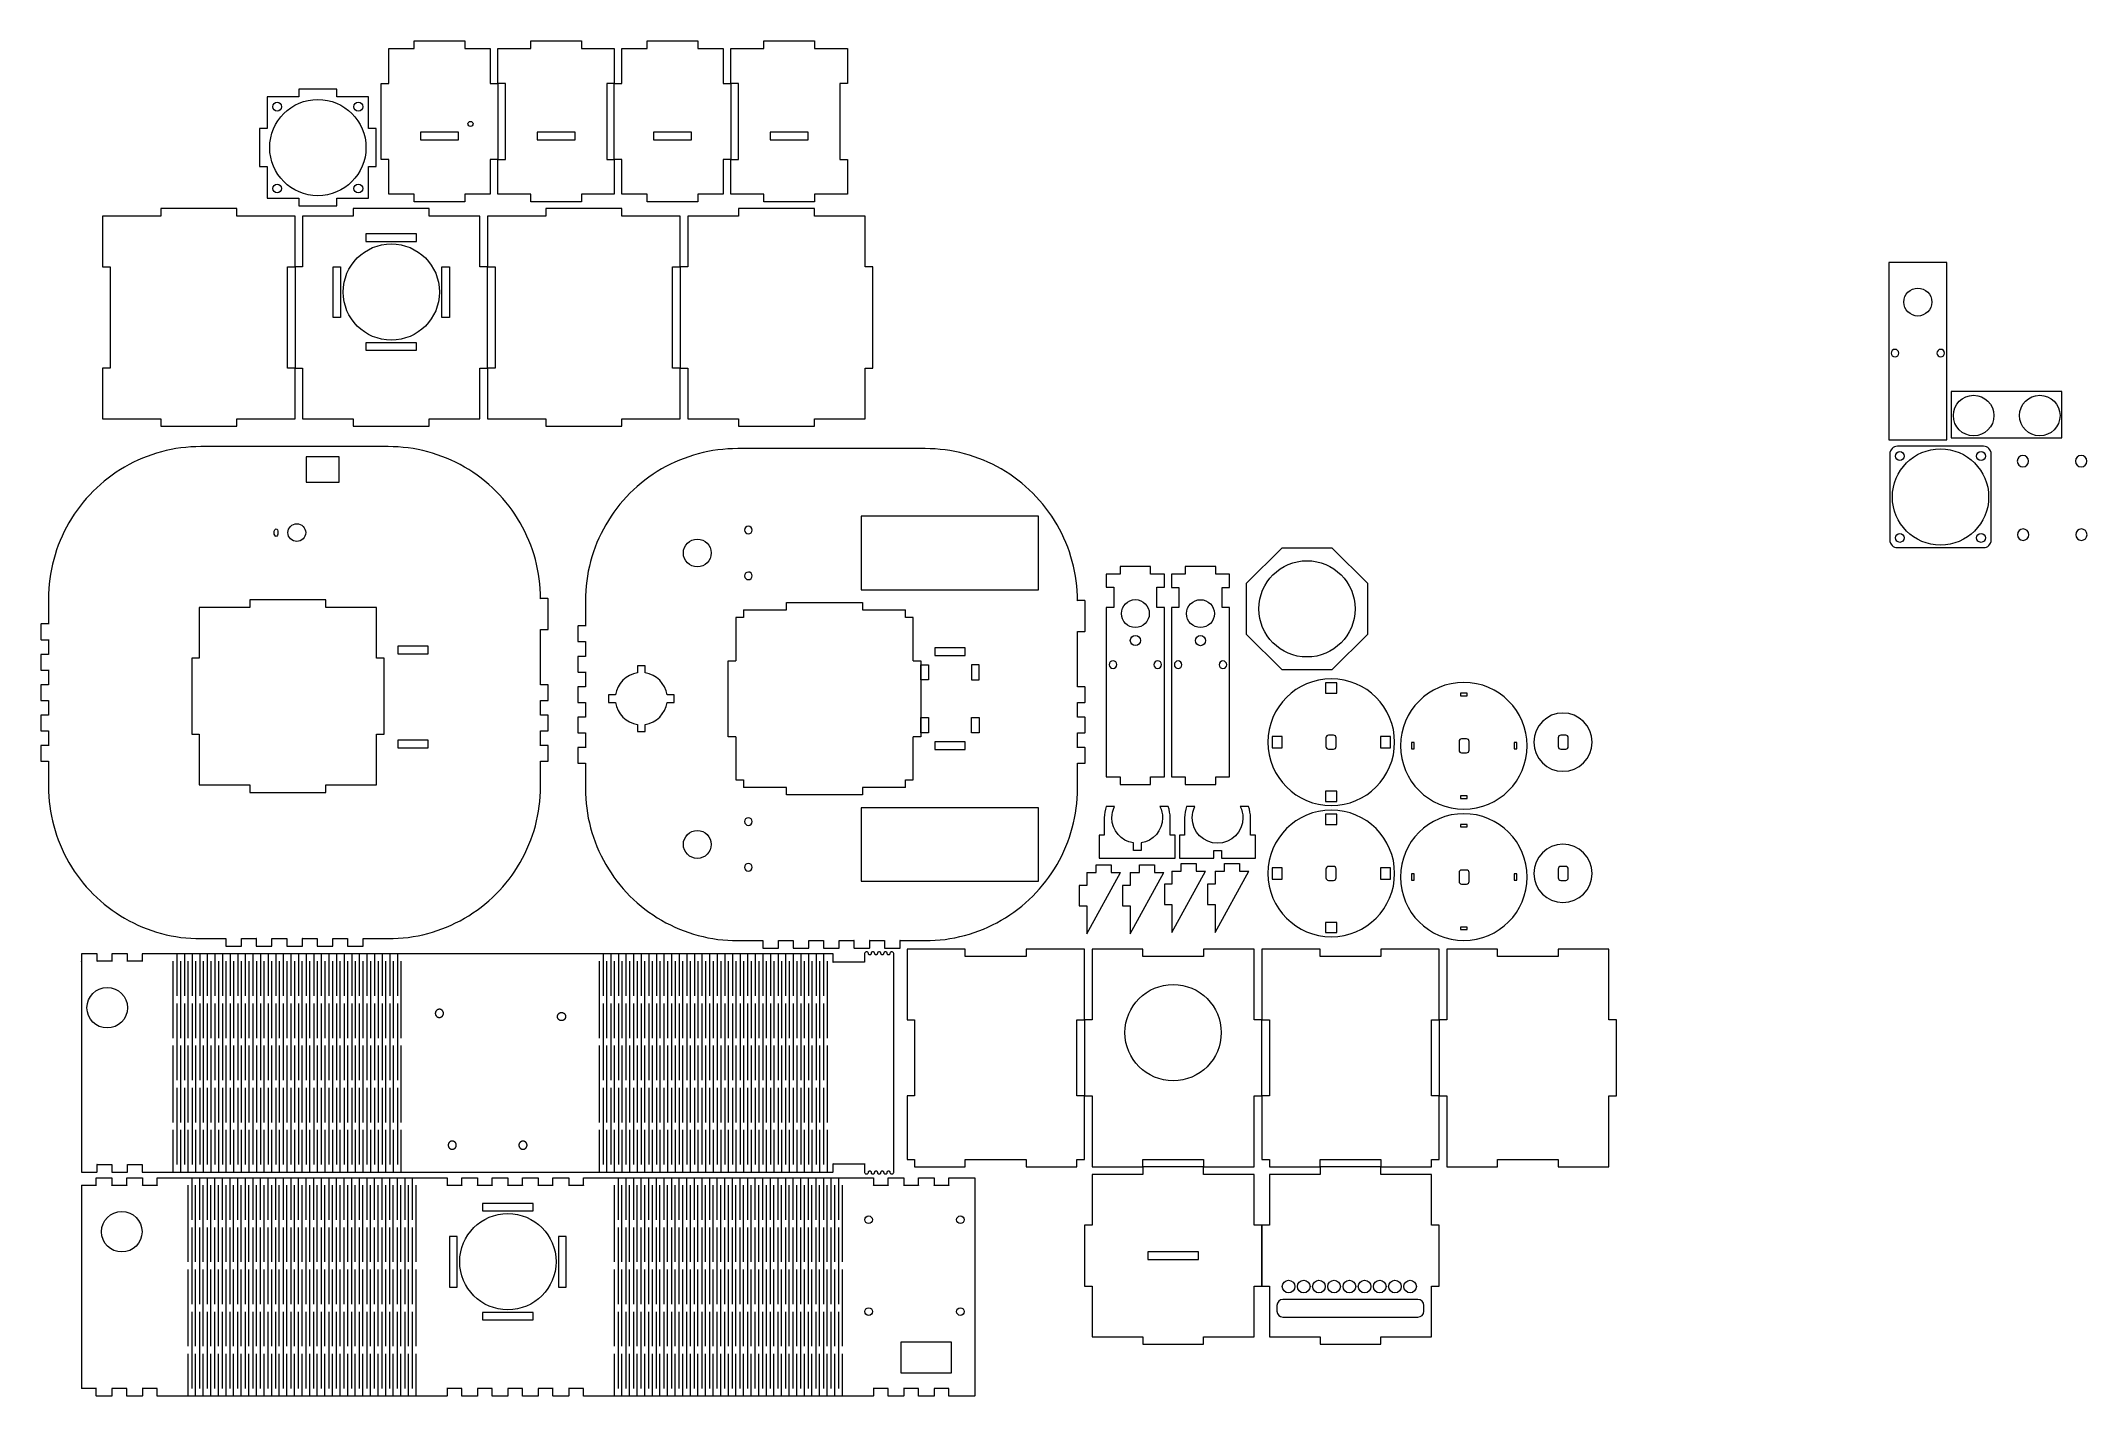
# Model space of a CAD drawing. Header units: millimetres. Extents: x -299 to 508, y -195 to 340.
import ezdxf

# ---------------------------------------------------------------- set-up
doc = ezdxf.new("R2010")
doc.units = ezdxf.units.MM
doc.header["$MEASUREMENT"] = 0
doc.layers.add('Camada 1', color=7, linetype='Continuous')

msp = doc.modelspace()

# ---------------------------------------------------------------- linework, layer by layer
at = {"layer": 'Camada 1', "color": 250, "lineweight": 20}
for points in [[(-149.5587, 300.923), (-134.5587, 300.923), (-134.5587, 303.923), (-149.5587, 303.923), (-149.5587, 300.923)], [(-103.5587, 300.923), (-88.5587, 300.923), (-88.5587, 303.923), (-103.5587, 303.923), (-103.5587, 300.923)], [(-57.5587, 300.923), (-42.5587, 300.923), (-42.5587, 303.923), (-57.5587, 303.923), (-57.5587, 300.923)], [(-11.5587, 300.923), (3.4413, 300.923), (3.4413, 303.923), (-11.5587, 303.923), (-11.5587, 300.923)], [(-171.0588, 260.8327), (-151.0588, 260.8327), (-151.0588, 263.8327), (-171.0588, 263.8327), (-171.0588, 260.8327)], [(429.9413, 182.4276), (452.9413, 182.4276), (452.9413, 252.4276), (429.9413, 252.4276), (429.9413, 182.4276)], [(-171.0588, 217.8327), (-151.0588, 217.8327), (-151.0588, 220.8327), (-171.0588, 220.8327), (-171.0588, 217.8327)], [(454.5455, 183.2516), (498.3371, 183.2516), (498.3371, 201.6036), (454.5455, 201.6036), (454.5455, 183.2516)], [(-194.7092, 165.7855), (-181.7092, 165.7855), (-181.7092, 175.7855), (-194.7092, 175.7855), (-194.7092, 165.7855)], [(-158.458, 98.0217), (-146.458, 98.0217), (-146.458, 101.0217), (-158.458, 101.0217), (-158.458, 98.0217)], [(53.4413, 97.3386), (65.4413, 97.3386), (65.4413, 100.3386), (53.4413, 100.3386), (53.4413, 97.3386)], [(-158.4972, 60.9825), (-146.4972, 60.9825), (-146.4972, 63.9825), (-158.4972, 63.9825), (-158.4972, 60.9825)], [(53.4021, 60.2994), (65.4021, 60.2994), (65.4021, 63.2994), (53.4021, 63.2994), (53.4021, 60.2994)], [(207.6913, 39.7994), (212.1913, 39.7994), (212.1913, 43.7994), (207.6913, 43.7994), (207.6913, 39.7994)], [(261.0017, 40.9689), (263.5017, 40.9689), (263.5017, 41.9689), (261.0017, 41.9689), (261.0017, 40.9689)], [(207.6913, -12.0006), (212.1913, -12.0006), (212.1913, -8.0006), (207.6913, -8.0006), (207.6913, -12.0006)], [(261.0017, -10.8311), (263.5017, -10.8311), (263.5017, -9.8311), (261.0017, -9.8311), (261.0017, -10.8311)], [(-125.0601, -121.8711), (-105.0601, -121.8711), (-105.0601, -118.8711), (-125.0601, -118.8711), (-125.0601, -121.8711)], [(137.4962, -140.9809), (157.4962, -140.9809), (157.4962, -137.9809), (137.4962, -137.9809), (137.4962, -140.9809)], [(-125.0601, -164.8711), (-105.0601, -164.8711), (-105.0601, -161.8711), (-125.0601, -161.8711), (-125.0601, -164.8711)], [(40.0878, -185.8004), (60.0878, -185.8004), (60.0878, -173.6004), (40.0878, -173.6004), (40.0878, -185.8004)]]:
    msp.add_lwpolyline(points, close=True, dxfattribs=at)
for centre, major_axis, ratio in [((-190.0587, 297.8327), (0, 19), 1), ((-206.103, 313.9847), (0, 1.7501), 0.99994286), ((-174.058, 313.9847), (0, 1.7501), 0.99994286), ((-129.7965, 307.1754), (0, 1), 1), ((-206.103, 281.6847), (0, 1.7501), 0.99994286), ((-174.058, 281.6847), (0, 1.7501), 0.99994286), ((-161.0587, 240.8327), (0, 19), 1), ((441.4413, 236.866), (0, 5.5), 1), ((463.4771, 192.067), (0, 8), 1), ((489.5543, 192.067), (0, 8), 1), ((450.3922, 159.9327), (0, 19), 1), ((434.3479, 176.0847), (0, 1.7501), 0.99994286), ((466.3929, 176.0847), (0, 1.7501), 0.99994286), ((-206.5431, 145.8616), (0, 1.5001), 0.49996667), ((-198.358, 145.8617), (0, 3.5), 1), ((434.3479, 143.7847), (0, 1.7501), 0.99994286), ((466.3929, 143.7847), (0, 1.7501), 0.99994286), ((200.3498, 115.7881), (0, 19), 1), ((132.6133, 113.9197), (0, 5.5), 1), ((158.3133, 113.8961), (0, 5.5), 1), ((132.6133, 103.2609), (0, 2), 1), ((158.3133, 103.2373), (0, 2), 1), ((-273.1952, -41.6325), (0, 8), 1), ((147.4962, -51.4809), (0, 19), 1), ((-267.444, -130.0325), (0, 8), 1), ((-115.0602, -141.8711), (0, 19), 1), ((27.3321, -125.3413), (0, 1.5), 1), ((63.5563, -125.3413), (0, 1.5), 1), ((193.0625, -151.6747), (0, 2.5), 1), ((199.0625, -151.6747), (0, 2.5), 1), ((205.0625, -151.6747), (0, 2.5), 1), ((211.0625, -151.6747), (0, 2.5), 1), ((217.0625, -151.6747), (0, 2.5), 1), ((223.0625, -151.6747), (0, 2.5), 1), ((229.0625, -151.6747), (0, 2.5), 1), ((235.0625, -151.6747), (0, 2.5), 1), ((241.0625, -151.6747), (0, 2.5), 1), ((27.3502, -161.5576), (0, 1.5), 1), ((63.5502, -161.5576), (0, 1.5), 1)]:
    msp.add_ellipse(centre, major_axis=major_axis, ratio=ratio, dxfattribs=at)
for points, knots in [([(-132.0587, 336.9327), (-132.0587, 336.9327), (-132.0587, 339.9327), (-132.0587, 339.9327), (-132.0587, 339.9327), (-152.0587, 339.9327), (-152.0587, 339.9327), (-152.0587, 339.9327), (-152.0587, 336.9327), (-152.0587, 336.9327), (-152.0587, 336.9327), (-162.0587, 336.9327), (-162.0587, 336.9327), (-162.0587, 336.9327), (-162.0587, 323.1828), (-162.0587, 323.1828), (-162.0587, 323.1828), (-165.0587, 323.1828), (-165.0587, 323.1828), (-165.0587, 323.1828), (-165.0587, 293.1828), (-165.0587, 293.1828), (-165.0587, 293.1828), (-162.0587, 293.1828), (-162.0587, 293.1828), (-162.0587, 293.1828), (-162.0587, 279.4327), (-162.0587, 279.4327), (-162.0587, 279.4327), (-152.0587, 279.4327), (-152.0587, 279.4327), (-152.0587, 279.4327), (-152.0587, 276.4327), (-152.0587, 276.4327), (-152.0587, 276.4327), (-132.0587, 276.4327), (-132.0587, 276.4327), (-132.0587, 276.4327), (-132.0587, 279.4327), (-132.0587, 279.4327), (-132.0587, 279.4327), (-122.0587, 279.4327), (-122.0587, 279.4327), (-122.0587, 279.4327), (-122.0587, 293.1828), (-122.0587, 293.1828), (-122.0587, 293.1828), (-119.0587, 293.1828), (-119.0587, 293.1828), (-119.0587, 293.1828), (-119.0587, 323.1828), (-119.0587, 323.1828), (-119.0587, 323.1828), (-122.0587, 323.1828), (-122.0587, 323.1828), (-122.0587, 323.1828), (-122.0587, 336.9327), (-122.0587, 336.9327), (-122.0587, 336.9327), (-132.0587, 336.9327), (-132.0587, 336.9327)], [0, 0, 0, 0, 0.05, 0.05, 0.05, 0.1, 0.1, 0.1, 0.15, 0.15, 0.15, 0.2, 0.2, 0.2, 0.25, 0.25, 0.25, 0.3, 0.3, 0.3, 0.35, 0.35, 0.35, 0.4, 0.4, 0.4, 0.45, 0.45, 0.45, 0.5, 0.5, 0.5, 0.55, 0.55, 0.55, 0.6, 0.6, 0.6, 0.65, 0.65, 0.65, 0.7, 0.7, 0.7, 0.75, 0.75, 0.75, 0.8, 0.8, 0.8, 0.85, 0.85, 0.85, 0.9, 0.9, 0.9, 0.95, 0.95, 0.95, 1, 1, 1, 1]), ([(-119.0587, 323.1828), (-119.0587, 323.1828), (-116.0587, 323.1828), (-116.0587, 323.1828), (-116.0587, 323.1828), (-116.0587, 293.1828), (-116.0587, 293.1828), (-116.0587, 293.1828), (-119.0587, 293.1828), (-119.0587, 293.1828), (-119.0587, 293.1828), (-119.0587, 279.4327), (-119.0587, 279.4327), (-119.0587, 279.4327), (-116.0587, 279.4327), (-116.0587, 279.4327), (-116.0587, 279.4327), (-106.0587, 279.4327), (-106.0587, 279.4327), (-106.0587, 279.4327), (-106.0587, 276.4327), (-106.0587, 276.4327), (-106.0587, 276.4327), (-86.0587, 276.4327), (-86.0587, 276.4327), (-86.0587, 276.4327), (-86.0587, 279.4327), (-86.0587, 279.4327), (-86.0587, 279.4327), (-76.0587, 279.4327), (-76.0587, 279.4327), (-76.0587, 279.4327), (-73.0587, 279.4327), (-73.0587, 279.4327), (-73.0587, 279.4327), (-73.0587, 293.1828), (-73.0587, 293.1828), (-73.0587, 293.1828), (-76.0587, 293.1828), (-76.0587, 293.1828), (-76.0587, 293.1828), (-76.0587, 323.1828), (-76.0587, 323.1828), (-76.0587, 323.1828), (-73.0587, 323.1828), (-73.0587, 323.1828), (-73.0587, 323.1828), (-73.0587, 336.9327), (-73.0587, 336.9327), (-73.0587, 336.9327), (-76.0587, 336.9327), (-76.0587, 336.9327), (-76.0587, 336.9327), (-86.0587, 336.9327), (-86.0587, 336.9327), (-86.0587, 336.9327), (-86.0587, 339.9327), (-86.0587, 339.9327), (-86.0587, 339.9327), (-106.0587, 339.9327), (-106.0587, 339.9327), (-106.0587, 339.9327), (-106.0587, 336.9327), (-106.0587, 336.9327), (-106.0587, 336.9327), (-116.0587, 336.9327), (-116.0587, 336.9327), (-116.0587, 336.9327), (-119.0587, 336.9327), (-119.0587, 336.9327), (-119.0587, 336.9327), (-119.0587, 323.1828), (-119.0587, 323.1828)], [0, 0, 0, 0, 0.04166667, 0.04166667, 0.04166667, 0.08333333, 0.08333333, 0.08333333, 0.125, 0.125, 0.125, 0.16666667, 0.16666667, 0.16666667, 0.20833333, 0.20833333, 0.20833333, 0.25, 0.25, 0.25, 0.29166667, 0.29166667, 0.29166667, 0.33333333, 0.33333333, 0.33333333, 0.375, 0.375, 0.375, 0.41666667, 0.41666667, 0.41666667, 0.45833333, 0.45833333, 0.45833333, 0.5, 0.5, 0.5, 0.54166667, 0.54166667, 0.54166667, 0.58333333, 0.58333333, 0.58333333, 0.625, 0.625, 0.625, 0.66666667, 0.66666667, 0.66666667, 0.70833333, 0.70833333, 0.70833333, 0.75, 0.75, 0.75, 0.79166667, 0.79166667, 0.79166667, 0.83333333, 0.83333333, 0.83333333, 0.875, 0.875, 0.875, 0.91666667, 0.91666667, 0.91666667, 0.95833333, 0.95833333, 0.95833333, 1, 1, 1, 1]), ([(-40.0587, 336.9327), (-40.0587, 336.9327), (-40.0587, 339.9327), (-40.0587, 339.9327), (-40.0587, 339.9327), (-60.0587, 339.9327), (-60.0587, 339.9327), (-60.0587, 339.9327), (-60.0587, 336.9327), (-60.0587, 336.9327), (-60.0587, 336.9327), (-70.0587, 336.9327), (-70.0587, 336.9327), (-70.0587, 336.9327), (-70.0587, 323.1828), (-70.0587, 323.1828), (-70.0587, 323.1828), (-73.0587, 323.1828), (-73.0587, 323.1828), (-73.0587, 323.1828), (-73.0587, 293.1828), (-73.0587, 293.1828), (-73.0587, 293.1828), (-70.0587, 293.1828), (-70.0587, 293.1828), (-70.0587, 293.1828), (-70.0587, 279.4327), (-70.0587, 279.4327), (-70.0587, 279.4327), (-60.0587, 279.4327), (-60.0587, 279.4327), (-60.0587, 279.4327), (-60.0587, 276.4327), (-60.0587, 276.4327), (-60.0587, 276.4327), (-40.0587, 276.4327), (-40.0587, 276.4327), (-40.0587, 276.4327), (-40.0587, 279.4327), (-40.0587, 279.4327), (-40.0587, 279.4327), (-30.0587, 279.4327), (-30.0587, 279.4327), (-30.0587, 279.4327), (-30.0587, 293.1828), (-30.0587, 293.1828), (-30.0587, 293.1828), (-27.0587, 293.1828), (-27.0587, 293.1828), (-27.0587, 293.1828), (-27.0587, 323.1828), (-27.0587, 323.1828), (-27.0587, 323.1828), (-30.0587, 323.1828), (-30.0587, 323.1828), (-30.0587, 323.1828), (-30.0587, 336.9327), (-30.0587, 336.9327), (-30.0587, 336.9327), (-40.0587, 336.9327), (-40.0587, 336.9327)], [0, 0, 0, 0, 0.05, 0.05, 0.05, 0.1, 0.1, 0.1, 0.15, 0.15, 0.15, 0.2, 0.2, 0.2, 0.25, 0.25, 0.25, 0.3, 0.3, 0.3, 0.35, 0.35, 0.35, 0.4, 0.4, 0.4, 0.45, 0.45, 0.45, 0.5, 0.5, 0.5, 0.55, 0.55, 0.55, 0.6, 0.6, 0.6, 0.65, 0.65, 0.65, 0.7, 0.7, 0.7, 0.75, 0.75, 0.75, 0.8, 0.8, 0.8, 0.85, 0.85, 0.85, 0.9, 0.9, 0.9, 0.95, 0.95, 0.95, 1, 1, 1, 1]), ([(-27.0587, 323.1828), (-27.0587, 323.1828), (-24.0587, 323.1828), (-24.0587, 323.1828), (-24.0587, 323.1828), (-24.0587, 293.1828), (-24.0587, 293.1828), (-24.0587, 293.1828), (-27.0587, 293.1828), (-27.0587, 293.1828), (-27.0587, 293.1828), (-27.0587, 279.4327), (-27.0587, 279.4327), (-27.0587, 279.4327), (-24.0587, 279.4327), (-24.0587, 279.4327), (-24.0587, 279.4327), (-14.0587, 279.4327), (-14.0587, 279.4327), (-14.0587, 279.4327), (-14.0587, 276.4327), (-14.0587, 276.4327), (-14.0587, 276.4327), (5.9413, 276.4327), (5.9413, 276.4327), (5.9413, 276.4327), (5.9413, 279.4327), (5.9413, 279.4327), (5.9413, 279.4327), (15.9413, 279.4327), (15.9413, 279.4327), (15.9413, 279.4327), (18.9413, 279.4327), (18.9413, 279.4327), (18.9413, 279.4327), (18.9413, 293.1828), (18.9413, 293.1828), (18.9413, 293.1828), (15.9413, 293.1828), (15.9413, 293.1828), (15.9413, 293.1828), (15.9413, 323.1828), (15.9413, 323.1828), (15.9413, 323.1828), (18.9413, 323.1828), (18.9413, 323.1828), (18.9413, 323.1828), (18.9413, 336.9327), (18.9413, 336.9327), (18.9413, 336.9327), (15.9413, 336.9327), (15.9413, 336.9327), (15.9413, 336.9327), (5.9413, 336.9327), (5.9413, 336.9327), (5.9413, 336.9327), (5.9413, 339.9327), (5.9413, 339.9327), (5.9413, 339.9327), (-14.0587, 339.9327), (-14.0587, 339.9327), (-14.0587, 339.9327), (-14.0587, 336.9327), (-14.0587, 336.9327), (-14.0587, 336.9327), (-24.0587, 336.9327), (-24.0587, 336.9327), (-24.0587, 336.9327), (-27.0587, 336.9327), (-27.0587, 336.9327), (-27.0587, 336.9327), (-27.0587, 323.1828), (-27.0587, 323.1828)], [0, 0, 0, 0, 0.04166667, 0.04166667, 0.04166667, 0.08333333, 0.08333333, 0.08333333, 0.125, 0.125, 0.125, 0.16666667, 0.16666667, 0.16666667, 0.20833333, 0.20833333, 0.20833333, 0.25, 0.25, 0.25, 0.29166667, 0.29166667, 0.29166667, 0.33333333, 0.33333333, 0.33333333, 0.375, 0.375, 0.375, 0.41666667, 0.41666667, 0.41666667, 0.45833333, 0.45833333, 0.45833333, 0.5, 0.5, 0.5, 0.54166667, 0.54166667, 0.54166667, 0.58333333, 0.58333333, 0.58333333, 0.625, 0.625, 0.625, 0.66666667, 0.66666667, 0.66666667, 0.70833333, 0.70833333, 0.70833333, 0.75, 0.75, 0.75, 0.79166667, 0.79166667, 0.79166667, 0.83333333, 0.83333333, 0.83333333, 0.875, 0.875, 0.875, 0.91666667, 0.91666667, 0.91666667, 0.95833333, 0.95833333, 0.95833333, 1, 1, 1, 1]), ([(-197.5588, 320.8327), (-197.5588, 320.8327), (-182.5588, 320.8327), (-182.5588, 320.8327), (-182.5588, 320.8327), (-182.5588, 317.8327), (-182.5588, 317.8327), (-182.5588, 317.8327), (-170.0587, 317.8327), (-170.0587, 317.8327), (-170.0587, 317.8327), (-170.0587, 305.3326), (-170.0587, 305.3326), (-170.0587, 305.3326), (-167.0587, 305.3326), (-167.0587, 305.3326), (-167.0587, 305.3326), (-167.0587, 290.3326), (-167.0587, 290.3326), (-167.0587, 290.3326), (-170.0587, 290.3326), (-170.0587, 290.3326), (-170.0587, 290.3326), (-170.0587, 277.8327), (-170.0587, 277.8327), (-170.0587, 277.8327), (-182.5588, 277.8327), (-182.5588, 277.8327), (-182.5588, 277.8327), (-182.5588, 274.8327), (-182.5588, 274.8327), (-182.5588, 274.8327), (-197.5588, 274.8327), (-197.5588, 274.8327), (-197.5588, 274.8327), (-197.5588, 277.8327), (-197.5588, 277.8327), (-197.5588, 277.8327), (-210.0587, 277.8327), (-210.0587, 277.8327), (-210.0587, 277.8327), (-210.0587, 290.3326), (-210.0587, 290.3326), (-210.0587, 290.3326), (-213.0587, 290.3326), (-213.0587, 290.3326), (-213.0587, 290.3326), (-213.0587, 305.3326), (-213.0587, 305.3326), (-213.0587, 305.3326), (-210.0587, 305.3326), (-210.0587, 305.3326), (-210.0587, 305.3326), (-210.0587, 317.8327), (-210.0587, 317.8327), (-210.0587, 317.8327), (-197.5588, 317.8327), (-197.5588, 317.8327), (-197.5588, 317.8327), (-197.5588, 320.8327), (-197.5588, 320.8327)], [0, 0, 0, 0, 0.05, 0.05, 0.05, 0.1, 0.1, 0.1, 0.15, 0.15, 0.15, 0.2, 0.2, 0.2, 0.25, 0.25, 0.25, 0.3, 0.3, 0.3, 0.35, 0.35, 0.35, 0.4, 0.4, 0.4, 0.45, 0.45, 0.45, 0.5, 0.5, 0.5, 0.55, 0.55, 0.55, 0.6, 0.6, 0.6, 0.65, 0.65, 0.65, 0.7, 0.7, 0.7, 0.75, 0.75, 0.75, 0.8, 0.8, 0.8, 0.85, 0.85, 0.85, 0.9, 0.9, 0.9, 0.95, 0.95, 0.95, 1, 1, 1, 1]), ([(-272.0587, 270.8327), (-272.0587, 270.8327), (-252.0587, 270.8327), (-252.0587, 270.8327), (-252.0587, 270.8327), (-252.0587, 273.8327), (-252.0587, 273.8327), (-252.0587, 273.8327), (-222.0587, 273.8327), (-222.0587, 273.8327), (-222.0587, 273.8327), (-222.0587, 270.8327), (-222.0587, 270.8327), (-222.0587, 270.8327), (-202.0587, 270.8327), (-202.0587, 270.8327), (-202.0587, 270.8327), (-199.0587, 270.8327), (-199.0587, 270.8327), (-199.0587, 270.8327), (-199.0587, 250.8327), (-199.0587, 250.8327), (-199.0587, 250.8327), (-202.0587, 250.8327), (-202.0587, 250.8327), (-202.0587, 250.8327), (-202.0587, 210.8327), (-202.0587, 210.8327), (-202.0587, 210.8327), (-199.0587, 210.8327), (-199.0587, 210.8327), (-199.0587, 210.8327), (-199.0587, 190.8327), (-199.0587, 190.8327), (-199.0587, 190.8327), (-202.0587, 190.8327), (-202.0587, 190.8327), (-202.0587, 190.8327), (-222.0587, 190.8327), (-222.0587, 190.8327), (-222.0587, 190.8327), (-222.0587, 187.8327), (-222.0587, 187.8327), (-222.0587, 187.8327), (-252.0587, 187.8327), (-252.0587, 187.8327), (-252.0587, 187.8327), (-252.0587, 190.8327), (-252.0587, 190.8327), (-252.0587, 190.8327), (-272.0587, 190.8327), (-272.0587, 190.8327), (-272.0587, 190.8327), (-275.0587, 190.8327), (-275.0587, 190.8327), (-275.0587, 190.8327), (-275.0587, 210.8327), (-275.0587, 210.8327), (-275.0587, 210.8327), (-272.0587, 210.8327), (-272.0587, 210.8327), (-272.0587, 210.8327), (-272.0587, 250.8327), (-272.0587, 250.8327), (-272.0587, 250.8327), (-275.0587, 250.8327), (-275.0587, 250.8327), (-275.0587, 250.8327), (-275.0587, 270.8327), (-275.0587, 270.8327), (-275.0587, 270.8327), (-272.0587, 270.8327), (-272.0587, 270.8327)], [0, 0, 0, 0, 0.04166667, 0.04166667, 0.04166667, 0.08333333, 0.08333333, 0.08333333, 0.125, 0.125, 0.125, 0.16666667, 0.16666667, 0.16666667, 0.20833333, 0.20833333, 0.20833333, 0.25, 0.25, 0.25, 0.29166667, 0.29166667, 0.29166667, 0.33333333, 0.33333333, 0.33333333, 0.375, 0.375, 0.375, 0.41666667, 0.41666667, 0.41666667, 0.45833333, 0.45833333, 0.45833333, 0.5, 0.5, 0.5, 0.54166667, 0.54166667, 0.54166667, 0.58333333, 0.58333333, 0.58333333, 0.625, 0.625, 0.625, 0.66666667, 0.66666667, 0.66666667, 0.70833333, 0.70833333, 0.70833333, 0.75, 0.75, 0.75, 0.79166667, 0.79166667, 0.79166667, 0.83333333, 0.83333333, 0.83333333, 0.875, 0.875, 0.875, 0.91666667, 0.91666667, 0.91666667, 0.95833333, 0.95833333, 0.95833333, 1, 1, 1, 1]), ([(-146.0587, 190.8327), (-146.0587, 190.8327), (-146.0587, 187.8327), (-146.0587, 187.8327), (-146.0587, 187.8327), (-176.0587, 187.8327), (-176.0587, 187.8327), (-176.0587, 187.8327), (-176.0587, 190.8327), (-176.0587, 190.8327), (-176.0587, 190.8327), (-196.0587, 190.8327), (-196.0587, 190.8327), (-196.0587, 190.8327), (-196.0587, 210.8327), (-196.0587, 210.8327), (-196.0587, 210.8327), (-199.0587, 210.8327), (-199.0587, 210.8327), (-199.0587, 210.8327), (-199.0587, 250.8327), (-199.0587, 250.8327), (-199.0587, 250.8327), (-196.0587, 250.8327), (-196.0587, 250.8327), (-196.0587, 250.8327), (-196.0587, 270.8327), (-196.0587, 270.8327), (-196.0587, 270.8327), (-176.0587, 270.8327), (-176.0587, 270.8327), (-176.0587, 270.8327), (-176.0587, 273.8327), (-176.0587, 273.8327), (-176.0587, 273.8327), (-146.0587, 273.8327), (-146.0587, 273.8327), (-146.0587, 273.8327), (-146.0587, 270.8327), (-146.0587, 270.8327), (-146.0587, 270.8327), (-126.0587, 270.8327), (-126.0587, 270.8327), (-126.0587, 270.8327), (-126.0587, 250.8327), (-126.0587, 250.8327), (-126.0587, 250.8327), (-123.0587, 250.8327), (-123.0587, 250.8327), (-123.0587, 250.8327), (-123.0587, 210.8327), (-123.0587, 210.8327), (-123.0587, 210.8327), (-126.0587, 210.8327), (-126.0587, 210.8327), (-126.0587, 210.8327), (-126.0587, 190.8327), (-126.0587, 190.8327), (-126.0587, 190.8327), (-146.0587, 190.8327), (-146.0587, 190.8327)], [0, 0, 0, 0, 0.05, 0.05, 0.05, 0.1, 0.1, 0.1, 0.15, 0.15, 0.15, 0.2, 0.2, 0.2, 0.25, 0.25, 0.25, 0.3, 0.3, 0.3, 0.35, 0.35, 0.35, 0.4, 0.4, 0.4, 0.45, 0.45, 0.45, 0.5, 0.5, 0.5, 0.55, 0.55, 0.55, 0.6, 0.6, 0.6, 0.65, 0.65, 0.65, 0.7, 0.7, 0.7, 0.75, 0.75, 0.75, 0.8, 0.8, 0.8, 0.85, 0.85, 0.85, 0.9, 0.9, 0.9, 0.95, 0.95, 0.95, 1, 1, 1, 1]), ([(-120.0587, 270.8327), (-120.0587, 270.8327), (-100.0587, 270.8327), (-100.0587, 270.8327), (-100.0587, 270.8327), (-100.0587, 273.8327), (-100.0587, 273.8327), (-100.0587, 273.8327), (-70.0587, 273.8327), (-70.0587, 273.8327), (-70.0587, 273.8327), (-70.0587, 270.8327), (-70.0587, 270.8327), (-70.0587, 270.8327), (-50.0587, 270.8327), (-50.0587, 270.8327), (-50.0587, 270.8327), (-47.0587, 270.8327), (-47.0587, 270.8327), (-47.0587, 270.8327), (-47.0587, 250.8327), (-47.0587, 250.8327), (-47.0587, 250.8327), (-50.0587, 250.8327), (-50.0587, 250.8327), (-50.0587, 250.8327), (-50.0587, 210.8327), (-50.0587, 210.8327), (-50.0587, 210.8327), (-47.0587, 210.8327), (-47.0587, 210.8327), (-47.0587, 210.8327), (-47.0587, 190.8327), (-47.0587, 190.8327), (-47.0587, 190.8327), (-50.0587, 190.8327), (-50.0587, 190.8327), (-50.0587, 190.8327), (-70.0587, 190.8327), (-70.0587, 190.8327), (-70.0587, 190.8327), (-70.0587, 187.8327), (-70.0587, 187.8327), (-70.0587, 187.8327), (-100.0587, 187.8327), (-100.0587, 187.8327), (-100.0587, 187.8327), (-100.0587, 190.8327), (-100.0587, 190.8327), (-100.0587, 190.8327), (-120.0587, 190.8327), (-120.0587, 190.8327), (-120.0587, 190.8327), (-123.0587, 190.8327), (-123.0587, 190.8327), (-123.0587, 190.8327), (-123.0587, 210.8327), (-123.0587, 210.8327), (-123.0587, 210.8327), (-120.0587, 210.8327), (-120.0587, 210.8327), (-120.0587, 210.8327), (-120.0587, 250.8327), (-120.0587, 250.8327), (-120.0587, 250.8327), (-123.0587, 250.8327), (-123.0587, 250.8327), (-123.0587, 250.8327), (-123.0587, 270.8327), (-123.0587, 270.8327), (-123.0587, 270.8327), (-120.0587, 270.8327), (-120.0587, 270.8327)], [0, 0, 0, 0, 0.04166667, 0.04166667, 0.04166667, 0.08333333, 0.08333333, 0.08333333, 0.125, 0.125, 0.125, 0.16666667, 0.16666667, 0.16666667, 0.20833333, 0.20833333, 0.20833333, 0.25, 0.25, 0.25, 0.29166667, 0.29166667, 0.29166667, 0.33333333, 0.33333333, 0.33333333, 0.375, 0.375, 0.375, 0.41666667, 0.41666667, 0.41666667, 0.45833333, 0.45833333, 0.45833333, 0.5, 0.5, 0.5, 0.54166667, 0.54166667, 0.54166667, 0.58333333, 0.58333333, 0.58333333, 0.625, 0.625, 0.625, 0.66666667, 0.66666667, 0.66666667, 0.70833333, 0.70833333, 0.70833333, 0.75, 0.75, 0.75, 0.79166667, 0.79166667, 0.79166667, 0.83333333, 0.83333333, 0.83333333, 0.875, 0.875, 0.875, 0.91666667, 0.91666667, 0.91666667, 0.95833333, 0.95833333, 0.95833333, 1, 1, 1, 1]), ([(5.9413, 190.8327), (5.9413, 190.8327), (5.9413, 187.8327), (5.9413, 187.8327), (5.9413, 187.8327), (-24.0587, 187.8327), (-24.0587, 187.8327), (-24.0587, 187.8327), (-24.0587, 190.8327), (-24.0587, 190.8327), (-24.0587, 190.8327), (-44.0587, 190.8327), (-44.0587, 190.8327), (-44.0587, 190.8327), (-44.0587, 210.8327), (-44.0587, 210.8327), (-44.0587, 210.8327), (-47.0587, 210.8327), (-47.0587, 210.8327), (-47.0587, 210.8327), (-47.0587, 250.8327), (-47.0587, 250.8327), (-47.0587, 250.8327), (-44.0587, 250.8327), (-44.0587, 250.8327), (-44.0587, 250.8327), (-44.0587, 270.8327), (-44.0587, 270.8327), (-44.0587, 270.8327), (-24.0587, 270.8327), (-24.0587, 270.8327), (-24.0587, 270.8327), (-24.0587, 273.8327), (-24.0587, 273.8327), (-24.0587, 273.8327), (5.9413, 273.8327), (5.9413, 273.8327), (5.9413, 273.8327), (5.9413, 270.8327), (5.9413, 270.8327), (5.9413, 270.8327), (25.9413, 270.8327), (25.9413, 270.8327), (25.9413, 270.8327), (25.9413, 250.8327), (25.9413, 250.8327), (25.9413, 250.8327), (28.9413, 250.8327), (28.9413, 250.8327), (28.9413, 250.8327), (28.9413, 210.8327), (28.9413, 210.8327), (28.9413, 210.8327), (25.9413, 210.8327), (25.9413, 210.8327), (25.9413, 210.8327), (25.9413, 190.8327), (25.9413, 190.8327), (25.9413, 190.8327), (5.9413, 190.8327), (5.9413, 190.8327)], [0, 0, 0, 0, 0.05, 0.05, 0.05, 0.1, 0.1, 0.1, 0.15, 0.15, 0.15, 0.2, 0.2, 0.2, 0.25, 0.25, 0.25, 0.3, 0.3, 0.3, 0.35, 0.35, 0.35, 0.4, 0.4, 0.4, 0.45, 0.45, 0.45, 0.5, 0.5, 0.5, 0.55, 0.55, 0.55, 0.6, 0.6, 0.6, 0.65, 0.65, 0.65, 0.7, 0.7, 0.7, 0.75, 0.75, 0.75, 0.8, 0.8, 0.8, 0.85, 0.85, 0.85, 0.9, 0.9, 0.9, 0.95, 0.95, 0.95, 1, 1, 1, 1]), ([(-181.0587, 230.8326), (-181.0587, 230.8326), (-181.0587, 250.8326), (-181.0587, 250.8326), (-181.0587, 250.8326), (-184.0587, 250.8326), (-184.0587, 250.8326), (-184.0587, 250.8326), (-184.0587, 230.8326), (-184.0587, 230.8326), (-184.0587, 230.8326), (-181.0587, 230.8326), (-181.0587, 230.8326)], [0, 0, 0, 0, 0.25, 0.25, 0.25, 0.5, 0.5, 0.5, 0.75, 0.75, 0.75, 1, 1, 1, 1]), ([(-138.0587, 230.8326), (-138.0587, 230.8326), (-138.0587, 250.8326), (-138.0587, 250.8326), (-138.0587, 250.8326), (-141.0587, 250.8326), (-141.0587, 250.8326), (-141.0587, 250.8326), (-141.0587, 230.8326), (-141.0587, 230.8326), (-141.0587, 230.8326), (-138.0587, 230.8326), (-138.0587, 230.8326)], [0, 0, 0, 0, 0.25, 0.25, 0.25, 0.5, 0.5, 0.5, 0.75, 0.75, 0.75, 1, 1, 1, 1]), ([(433.9236, 216.7168), (433.9301, 215.8883), (433.2638, 215.2115), (432.4354, 215.205), (431.607, 215.1985), (430.9302, 215.8648), (430.9237, 216.6932), (430.9172, 217.5216), (431.5834, 218.1984), (432.4119, 218.2049), (433.2403, 218.2114), (433.9171, 217.5452), (433.9236, 216.7168)], [0, 0, 0, 0, 0.25, 0.25, 0.25, 0.5, 0.5, 0.5, 0.75, 0.75, 0.75, 1, 1, 1, 1]), ([(451.983, 216.7168), (451.9895, 215.8884), (451.3233, 215.2116), (450.4948, 215.2051), (449.6664, 215.1986), (448.9896, 215.8648), (448.9831, 216.6932), (448.9766, 217.5217), (449.6429, 218.1985), (450.4713, 218.205), (451.2997, 218.2115), (451.9765, 217.5452), (451.983, 216.7168)], [0, 0, 0, 0, 0.25, 0.25, 0.25, 0.5, 0.5, 0.5, 0.75, 0.75, 0.75, 1, 1, 1, 1]), ([(433.3922, 179.9327), (433.3922, 179.9327), (467.3922, 179.9327), (467.3922, 179.9327), (469.0422, 179.9327), (470.3922, 178.5827), (470.3922, 176.9327), (470.3922, 176.9327), (470.3922, 142.9327), (470.3922, 142.9327), (470.3922, 141.2827), (469.0422, 139.9327), (467.3922, 139.9327), (467.3922, 139.9327), (433.3922, 139.9327), (433.3922, 139.9327), (431.7422, 139.9327), (430.3922, 141.2827), (430.3922, 142.9327), (430.3922, 142.9327), (430.3922, 176.9327), (430.3922, 176.9327), (430.3922, 178.5827), (431.7422, 179.9327), (433.3922, 179.9327)], [0, 0, 0, 0, 0.125, 0.125, 0.125, 0.25, 0.25, 0.25, 0.375, 0.375, 0.375, 0.5, 0.5, 0.5, 0.625, 0.625, 0.625, 0.75, 0.75, 0.75, 0.875, 0.875, 0.875, 1, 1, 1, 1]), ([(482.9223, 171.8276), (481.6797, 171.8276), (480.6723, 172.8349), (480.6723, 174.0776), (480.6723, 175.3203), (481.6797, 176.3276), (482.9223, 176.3276), (484.1649, 176.3276), (485.1723, 175.3203), (485.1723, 174.0776), (485.1723, 172.8349), (484.1649, 171.8276), (482.9223, 171.8276)], [0, 0, 0, 0, 0.25, 0.25, 0.25, 0.5, 0.5, 0.5, 0.75, 0.75, 0.75, 1, 1, 1, 1]), ([(505.9239, 171.8276), (504.6813, 171.8276), (503.6739, 172.8349), (503.6739, 174.0776), (503.6739, 175.3203), (504.6813, 176.3276), (505.9239, 176.3276), (507.1665, 176.3276), (508.1739, 175.3203), (508.1739, 174.0776), (508.1739, 172.8349), (507.1665, 171.8276), (505.9239, 171.8276)], [0, 0, 0, 0, 0.25, 0.25, 0.25, 0.5, 0.5, 0.5, 0.75, 0.75, 0.75, 1, 1, 1, 1]), ([(-20.1479, 148.3694), (-19.3195, 148.3759), (-18.6427, 147.7097), (-18.6362, 146.8812), (-18.6297, 146.0528), (-19.2959, 145.376), (-20.1243, 145.3695), (-20.9528, 145.363), (-21.6296, 146.0293), (-21.6361, 146.8577), (-21.6426, 147.6861), (-20.9763, 148.3629), (-20.1479, 148.3694)], [0, 0, 0, 0, 0.25, 0.25, 0.25, 0.5, 0.5, 0.5, 0.75, 0.75, 0.75, 1, 1, 1, 1]), ([(24.4412, 123.3277), (24.4412, 123.3277), (24.4412, 152.3277), (24.4412, 152.3277), (24.4412, 152.3277), (94.4412, 152.3277), (94.4412, 152.3277), (94.4412, 152.3277), (94.4412, 123.3277), (94.4412, 123.3277), (94.4412, 123.3277), (24.4412, 123.3277), (24.4412, 123.3277)], [0, 0, 0, 0, 0.25, 0.25, 0.25, 0.5, 0.5, 0.5, 0.75, 0.75, 0.75, 1, 1, 1, 1]), ([(482.9885, 142.8051), (481.7459, 142.8051), (480.7385, 143.8124), (480.7385, 145.0551), (480.7385, 146.2978), (481.7459, 147.3051), (482.9885, 147.3051), (484.2311, 147.3051), (485.2385, 146.2978), (485.2385, 145.0551), (485.2385, 143.8124), (484.2311, 142.8051), (482.9885, 142.8051)], [0, 0, 0, 0, 0.25, 0.25, 0.25, 0.5, 0.5, 0.5, 0.75, 0.75, 0.75, 1, 1, 1, 1]), ([(505.9901, 142.8051), (504.7475, 142.8051), (503.7401, 143.8124), (503.7401, 145.0551), (503.7401, 146.2978), (504.7475, 147.3051), (505.9901, 147.3051), (507.2327, 147.3051), (508.2401, 146.2978), (508.2401, 145.0551), (508.2401, 143.8124), (507.2327, 142.8051), (505.9901, 142.8051)], [0, 0, 0, 0, 0.25, 0.25, 0.25, 0.5, 0.5, 0.5, 0.75, 0.75, 0.75, 1, 1, 1, 1]), ([(-45.7971, 137.8277), (-45.7971, 134.7901), (-43.3347, 132.3277), (-40.2971, 132.3277), (-37.2595, 132.3277), (-34.7971, 134.7901), (-34.7971, 137.8277), (-34.7971, 140.8653), (-37.2595, 143.3277), (-40.2971, 143.3277), (-43.3347, 143.3277), (-45.7971, 140.8653), (-45.7971, 137.8277)], [0, 0, 0, 0, 0.25, 0.25, 0.25, 0.5, 0.5, 0.5, 0.75, 0.75, 0.75, 1, 1, 1, 1]), ([(190.4087, 139.7881), (190.4087, 139.7881), (210.2909, 139.7881), (210.2909, 139.7881), (210.2909, 139.7881), (224.3498, 125.7292), (224.3498, 125.7292), (224.3498, 125.7292), (224.3498, 105.847), (224.3498, 105.847), (224.3498, 105.847), (210.291, 91.7881), (210.291, 91.7881), (210.291, 91.7881), (190.4086, 91.7881), (190.4086, 91.7881), (190.4086, 91.7881), (176.3498, 105.8469), (176.3498, 105.8469), (176.3498, 105.8469), (176.3498, 125.7293), (176.3498, 125.7293), (176.3498, 125.7293), (190.4087, 139.7881), (190.4087, 139.7881)], [0, 0, 0, 0, 0.125, 0.125, 0.125, 0.25, 0.25, 0.25, 0.375, 0.375, 0.375, 0.5, 0.5, 0.5, 0.625, 0.625, 0.625, 0.75, 0.75, 0.75, 0.875, 0.875, 0.875, 1, 1, 1, 1]), ([(-20.1479, 130.31), (-19.3194, 130.3165), (-18.6426, 129.6502), (-18.6361, 128.8218), (-18.6296, 127.9934), (-19.2959, 127.3166), (-20.1243, 127.3101), (-20.9527, 127.3036), (-21.6295, 127.9698), (-21.636, 128.7983), (-21.6425, 129.6267), (-20.9763, 130.3035), (-20.1479, 130.31)], [0, 0, 0, 0, 0.25, 0.25, 0.25, 0.5, 0.5, 0.5, 0.75, 0.75, 0.75, 1, 1, 1, 1]), ([(138.6133, 49.4813), (138.6133, 49.4813), (138.6133, 46.4813), (138.6133, 46.4813), (138.6133, 46.4813), (126.6133, 46.4813), (126.6133, 46.4813), (126.6133, 46.4813), (126.6133, 49.4813), (126.6133, 49.4813), (126.6133, 49.4813), (121.1133, 49.4813), (121.1133, 49.4813), (121.1133, 49.4813), (121.1133, 59.4813), (121.1133, 59.4813), (121.1133, 59.4813), (121.1133, 116.2938), (121.1133, 116.2938), (121.1133, 116.2938), (124.1133, 116.2938), (124.1133, 116.2938), (124.1133, 116.2938), (124.1133, 124.2938), (124.1133, 124.2938), (124.1133, 124.2938), (121.1133, 124.2938), (121.1133, 124.2938), (121.1133, 124.2938), (121.1133, 129.4813), (121.1133, 129.4813), (121.1133, 129.4813), (126.6133, 129.4813), (126.6133, 129.4813), (126.6133, 129.4813), (126.6133, 132.4813), (126.6133, 132.4813), (126.6133, 132.4813), (138.6133, 132.4813), (138.6133, 132.4813), (138.6133, 132.4813), (138.6133, 129.4813), (138.6133, 129.4813), (138.6133, 129.4813), (144.1133, 129.4813), (144.1133, 129.4813), (144.1133, 129.4813), (144.1133, 124.2937), (144.1133, 124.2937), (144.1133, 124.2937), (141.1133, 124.2937), (141.1133, 124.2937), (141.1133, 124.2937), (141.1133, 116.2937), (141.1133, 116.2937), (141.1133, 116.2937), (144.1133, 116.2937), (144.1133, 116.2937), (144.1133, 116.2937), (144.1133, 59.4813), (144.1133, 59.4813), (144.1133, 59.4813), (144.1133, 49.4813), (144.1133, 49.4813), (144.1133, 49.4813), (138.6133, 49.4813), (138.6133, 49.4813)], [0, 0, 0, 0, 0.04545455, 0.04545455, 0.04545455, 0.09090909, 0.09090909, 0.09090909, 0.13636364, 0.13636364, 0.13636364, 0.18181818, 0.18181818, 0.18181818, 0.22727273, 0.22727273, 0.22727273, 0.27272727, 0.27272727, 0.27272727, 0.31818182, 0.31818182, 0.31818182, 0.36363636, 0.36363636, 0.36363636, 0.40909091, 0.40909091, 0.40909091, 0.45454545, 0.45454545, 0.45454545, 0.5, 0.5, 0.5, 0.54545455, 0.54545455, 0.54545455, 0.59090909, 0.59090909, 0.59090909, 0.63636364, 0.63636364, 0.63636364, 0.68181818, 0.68181818, 0.68181818, 0.72727273, 0.72727273, 0.72727273, 0.77272727, 0.77272727, 0.77272727, 0.81818182, 0.81818182, 0.81818182, 0.86363636, 0.86363636, 0.86363636, 0.90909091, 0.90909091, 0.90909091, 0.95454545, 0.95454545, 0.95454545, 1, 1, 1, 1]), ([(164.3133, 49.4577), (164.3133, 49.4577), (164.3133, 46.4577), (164.3133, 46.4577), (164.3133, 46.4577), (152.3133, 46.4577), (152.3133, 46.4577), (152.3133, 46.4577), (152.3133, 49.4577), (152.3133, 49.4577), (152.3133, 49.4577), (146.8133, 49.4577), (146.8133, 49.4577), (146.8133, 49.4577), (146.8133, 59.4577), (146.8133, 59.4577), (146.8133, 59.4577), (146.8133, 116.2702), (146.8133, 116.2702), (146.8133, 116.2702), (149.8133, 116.2702), (149.8133, 116.2702), (149.8133, 116.2702), (149.8133, 124.2702), (149.8133, 124.2702), (149.8133, 124.2702), (146.8133, 124.2702), (146.8133, 124.2702), (146.8133, 124.2702), (146.8133, 129.4577), (146.8133, 129.4577), (146.8133, 129.4577), (152.3133, 129.4577), (152.3133, 129.4577), (152.3133, 129.4577), (152.3133, 132.4577), (152.3133, 132.4577), (152.3133, 132.4577), (164.3133, 132.4577), (164.3133, 132.4577), (164.3133, 132.4577), (164.3133, 129.4577), (164.3133, 129.4577), (164.3133, 129.4577), (169.8133, 129.4577), (169.8133, 129.4577), (169.8133, 129.4577), (169.8133, 124.2701), (169.8133, 124.2701), (169.8133, 124.2701), (166.8133, 124.2701), (166.8133, 124.2701), (166.8133, 124.2701), (166.8133, 116.2701), (166.8133, 116.2701), (166.8133, 116.2701), (169.8133, 116.2701), (169.8133, 116.2701), (169.8133, 116.2701), (169.8133, 59.4577), (169.8133, 59.4577), (169.8133, 59.4577), (169.8133, 49.4577), (169.8133, 49.4577), (169.8133, 49.4577), (164.3133, 49.4577), (164.3133, 49.4577)], [0, 0, 0, 0, 0.04545455, 0.04545455, 0.04545455, 0.09090909, 0.09090909, 0.09090909, 0.13636364, 0.13636364, 0.13636364, 0.18181818, 0.18181818, 0.18181818, 0.22727273, 0.22727273, 0.22727273, 0.27272727, 0.27272727, 0.27272727, 0.31818182, 0.31818182, 0.31818182, 0.36363636, 0.36363636, 0.36363636, 0.40909091, 0.40909091, 0.40909091, 0.45454545, 0.45454545, 0.45454545, 0.5, 0.5, 0.5, 0.54545455, 0.54545455, 0.54545455, 0.59090909, 0.59090909, 0.59090909, 0.63636364, 0.63636364, 0.63636364, 0.68181818, 0.68181818, 0.68181818, 0.72727273, 0.72727273, 0.72727273, 0.77272727, 0.77272727, 0.77272727, 0.81818182, 0.81818182, 0.81818182, 0.86363636, 0.86363636, 0.86363636, 0.90909091, 0.90909091, 0.90909091, 0.95454545, 0.95454545, 0.95454545, 1, 1, 1, 1]), ([(-236.858, 116.3158), (-236.858, 116.3158), (-216.858, 116.3158), (-216.858, 116.3158), (-216.858, 116.3158), (-216.858, 119.3158), (-216.858, 119.3158), (-216.858, 119.3158), (-186.858, 119.3158), (-186.858, 119.3158), (-186.858, 119.3158), (-186.858, 116.3158), (-186.858, 116.3158), (-186.858, 116.3158), (-166.858, 116.3158), (-166.858, 116.3158), (-166.858, 116.3158), (-166.858, 96.3158), (-166.858, 96.3158), (-166.858, 96.3158), (-163.8581, 96.3158), (-163.8581, 96.3158), (-163.8581, 96.3158), (-163.8581, 66.3158), (-163.8581, 66.3158), (-163.8581, 66.3158), (-166.858, 66.3158), (-166.858, 66.3158), (-166.858, 66.3158), (-166.858, 46.3158), (-166.858, 46.3158), (-166.858, 46.3158), (-186.858, 46.3158), (-186.858, 46.3158), (-186.858, 46.3158), (-186.858, 43.3159), (-186.858, 43.3159), (-186.858, 43.3159), (-216.858, 43.3159), (-216.858, 43.3159), (-216.858, 43.3159), (-216.858, 46.3158), (-216.858, 46.3158), (-216.858, 46.3158), (-236.858, 46.3158), (-236.858, 46.3158), (-236.858, 46.3158), (-236.858, 66.3158), (-236.858, 66.3158), (-236.858, 66.3158), (-239.858, 66.3158), (-239.858, 66.3158), (-239.858, 66.3158), (-239.858, 96.3158), (-239.858, 96.3158), (-239.858, 96.3158), (-236.858, 96.3158), (-236.858, 96.3158), (-236.858, 96.3158), (-236.858, 116.3158), (-236.858, 116.3158)], [0, 0, 0, 0, 0.05, 0.05, 0.05, 0.1, 0.1, 0.1, 0.15, 0.15, 0.15, 0.2, 0.2, 0.2, 0.25, 0.25, 0.25, 0.3, 0.3, 0.3, 0.35, 0.35, 0.35, 0.4, 0.4, 0.4, 0.45, 0.45, 0.45, 0.5, 0.5, 0.5, 0.55, 0.55, 0.55, 0.6, 0.6, 0.6, 0.65, 0.65, 0.65, 0.7, 0.7, 0.7, 0.75, 0.75, 0.75, 0.8, 0.8, 0.8, 0.85, 0.85, 0.85, 0.9, 0.9, 0.9, 0.95, 0.95, 0.95, 1, 1, 1, 1]), ([(-22.0587, 115.3327), (-22.0587, 115.3327), (-22.0587, 112.3327), (-22.0587, 112.3327), (-22.0587, 112.3327), (-24.9587, 112.3327), (-24.9587, 112.3327), (-24.9587, 112.3327), (-25.0587, 112.3327), (-25.0587, 112.3327)], [0, 0, 0, 0, 0.33333333, 0.33333333, 0.33333333, 0.66666667, 0.66666667, 0.66666667, 1, 1, 1, 1]), ([(-5.0587, 115.3327), (-5.0587, 115.3327), (-5.0587, 115.4061), (-5.0587, 115.4061), (-5.0587, 115.4061), (-5.0587, 118.3327), (-5.0587, 118.3327), (-5.0587, 118.3327), (24.9413, 118.3327), (24.9413, 118.3327), (24.9413, 118.3327), (24.9413, 115.3593), (24.9413, 115.3593), (24.9413, 115.3593), (24.9413, 115.3327), (24.9413, 115.3327)], [0, 0, 0, 0, 0.2, 0.2, 0.2, 0.4, 0.4, 0.4, 0.6, 0.6, 0.6, 0.8, 0.8, 0.8, 1, 1, 1, 1]), ([(44.9413, 112.3327), (44.9413, 112.3327), (41.9413, 112.3327), (41.9413, 112.3327), (41.9413, 112.3327), (41.9413, 115.3327), (41.9413, 115.3327)], [0, 0, 0, 0, 0.5, 0.5, 0.5, 1, 1, 1, 1]), ([(-60.8888, 90.4731), (-56.4288, 89.8189), (-52.9025, 86.2927), (-52.2484, 81.8327), (-52.2484, 81.8327), (-49.3888, 81.8327), (-49.3888, 81.8327), (-49.3888, 81.8327), (-49.3888, 78.8327), (-49.3888, 78.8327), (-49.3888, 78.8327), (-52.2484, 78.8327), (-52.2484, 78.8327), (-52.9025, 74.3727), (-56.4288, 70.8465), (-60.8888, 70.1923), (-60.8888, 70.1923), (-60.8888, 67.3327), (-60.8888, 67.3327), (-60.8888, 67.3327), (-63.8888, 67.3327), (-63.8888, 67.3327), (-63.8888, 67.3327), (-63.8888, 70.1923), (-63.8888, 70.1923), (-68.3488, 70.8465), (-71.8751, 74.3727), (-72.5292, 78.8327), (-72.5292, 78.8327), (-75.3888, 78.8327), (-75.3888, 78.8327), (-75.3888, 78.8327), (-75.3888, 81.8327), (-75.3888, 81.8327), (-75.3888, 81.8327), (-72.5292, 81.8327), (-72.5292, 81.8327), (-71.8751, 86.2927), (-68.3488, 89.8189), (-63.8888, 90.4731), (-63.8888, 90.4731), (-63.8888, 93.3327), (-63.8888, 93.3327), (-63.8888, 93.3327), (-60.8888, 93.3327), (-60.8888, 93.3327), (-60.8888, 93.3327), (-60.8888, 90.4731), (-60.8888, 90.4731)], [0, 0, 0, 0, 0.0625, 0.0625, 0.0625, 0.125, 0.125, 0.125, 0.1875, 0.1875, 0.1875, 0.25, 0.25, 0.25, 0.3125, 0.3125, 0.3125, 0.375, 0.375, 0.375, 0.4375, 0.4375, 0.4375, 0.5, 0.5, 0.5, 0.5625, 0.5625, 0.5625, 0.625, 0.625, 0.625, 0.6875, 0.6875, 0.6875, 0.75, 0.75, 0.75, 0.8125, 0.8125, 0.8125, 0.875, 0.875, 0.875, 0.9375, 0.9375, 0.9375, 1, 1, 1, 1]), ([(-25.0587, 65.3327), (-25.0587, 65.3327), (-28.0587, 65.3327), (-28.0587, 65.3327), (-28.0587, 65.3327), (-28.0587, 95.3327), (-28.0587, 95.3327), (-28.0587, 95.3327), (-25.0587, 95.3327), (-25.0587, 95.3327)], [0, 0, 0, 0, 0.33333333, 0.33333333, 0.33333333, 0.66666667, 0.66666667, 0.66666667, 1, 1, 1, 1]), ([(44.9412, 95.3327), (44.9412, 95.3327), (44.9679, 95.3327), (44.9679, 95.3327), (44.9679, 95.3327), (47.9412, 95.3327), (47.9412, 95.3327), (47.9412, 95.3327), (47.9412, 65.3327), (47.9412, 65.3327), (47.9412, 65.3327), (45.0147, 65.3327), (45.0147, 65.3327), (45.0147, 65.3327), (44.9412, 65.3327), (44.9412, 65.3327)], [0, 0, 0, 0, 0.2, 0.2, 0.2, 0.4, 0.4, 0.4, 0.6, 0.6, 0.6, 0.8, 0.8, 0.8, 1, 1, 1, 1]), ([(47.9412, 93.751), (47.9412, 93.751), (47.9412, 87.751), (47.9412, 87.751), (47.9412, 87.751), (50.9412, 87.751), (50.9412, 87.751), (50.9412, 87.751), (50.9412, 93.751), (50.9412, 93.751), (50.9412, 93.751), (47.9412, 93.751), (47.9412, 93.751)], [0, 0, 0, 0, 0.25, 0.25, 0.25, 0.5, 0.5, 0.5, 0.75, 0.75, 0.75, 1, 1, 1, 1]), ([(67.9413, 87.751), (67.9413, 87.751), (67.9413, 93.751), (67.9413, 93.751), (67.9413, 93.751), (70.9413, 93.751), (70.9413, 93.751), (70.9413, 93.751), (70.9413, 87.751), (70.9413, 87.751), (70.9413, 87.751), (67.9413, 87.751), (67.9413, 87.751)], [0, 0, 0, 0, 0.25, 0.25, 0.25, 0.5, 0.5, 0.5, 0.75, 0.75, 0.75, 1, 1, 1, 1]), ([(125.2956, 93.7705), (125.3021, 92.942), (124.6358, 92.2652), (123.8074, 92.2587), (122.979, 92.2522), (122.3022, 92.9185), (122.2957, 93.7469), (122.2892, 94.5753), (122.9554, 95.2521), (123.7839, 95.2586), (124.6123, 95.2651), (125.2891, 94.5989), (125.2956, 93.7705)], [0, 0, 0, 0, 0.25, 0.25, 0.25, 0.5, 0.5, 0.5, 0.75, 0.75, 0.75, 1, 1, 1, 1]), ([(142.955, 93.7705), (142.9615, 92.9421), (142.2953, 92.2653), (141.4668, 92.2588), (140.6384, 92.2523), (139.9616, 92.9185), (139.9551, 93.7469), (139.9486, 94.5754), (140.6149, 95.2522), (141.4433, 95.2587), (142.2717, 95.2652), (142.9485, 94.5989), (142.955, 93.7705)], [0, 0, 0, 0, 0.25, 0.25, 0.25, 0.5, 0.5, 0.5, 0.75, 0.75, 0.75, 1, 1, 1, 1]), ([(150.9956, 93.7469), (151.0021, 92.9184), (150.3358, 92.2416), (149.5074, 92.2351), (148.679, 92.2286), (148.0022, 92.8949), (147.9957, 93.7233), (147.9892, 94.5517), (148.6554, 95.2285), (149.4839, 95.235), (150.3123, 95.2415), (150.9891, 94.5753), (150.9956, 93.7469)], [0, 0, 0, 0, 0.25, 0.25, 0.25, 0.5, 0.5, 0.5, 0.75, 0.75, 0.75, 1, 1, 1, 1]), ([(168.655, 93.7469), (168.6615, 92.9185), (167.9953, 92.2417), (167.1668, 92.2352), (166.3384, 92.2287), (165.6616, 92.8949), (165.6551, 93.7233), (165.6486, 94.5518), (166.3149, 95.2286), (167.1433, 95.2351), (167.9717, 95.2416), (168.6485, 94.5753), (168.655, 93.7469)], [0, 0, 0, 0, 0.25, 0.25, 0.25, 0.5, 0.5, 0.5, 0.75, 0.75, 0.75, 1, 1, 1, 1]), ([(234.9413, 63.1632), (234.9413, 49.3561), (223.7484, 38.1632), (209.9413, 38.1632), (196.1342, 38.1632), (184.9413, 49.3561), (184.9413, 63.1632), (184.9413, 76.9703), (196.1342, 88.1632), (209.9413, 88.1632), (223.7484, 88.1632), (234.9413, 76.9703), (234.9413, 63.1632)], [0, 0, 0, 0, 0.25, 0.25, 0.25, 0.5, 0.5, 0.5, 0.75, 0.75, 0.75, 1, 1, 1, 1]), ([(212.1913, 82.527), (212.1913, 82.527), (207.6913, 82.527), (207.6913, 82.527), (207.6913, 82.527), (207.6913, 86.527), (207.6913, 86.527), (207.6913, 86.527), (212.1913, 86.527), (212.1913, 86.527), (212.1913, 86.527), (212.1913, 82.527), (212.1913, 82.527)], [0, 0, 0, 0, 0.25, 0.25, 0.25, 0.5, 0.5, 0.5, 0.75, 0.75, 0.75, 1, 1, 1, 1]), ([(287.2517, 61.7327), (287.2517, 47.9256), (276.0588, 36.7327), (262.2517, 36.7327), (248.4446, 36.7327), (237.2517, 47.9256), (237.2517, 61.7327), (237.2517, 75.5398), (248.4446, 86.7327), (262.2517, 86.7327), (276.0588, 86.7327), (287.2517, 75.5398), (287.2517, 61.7327)], [0, 0, 0, 0, 0.25, 0.25, 0.25, 0.5, 0.5, 0.5, 0.75, 0.75, 0.75, 1, 1, 1, 1]), ([(263.5017, 81.4965), (263.5017, 81.4965), (261.0017, 81.4965), (261.0017, 81.4965), (261.0017, 81.4965), (261.0017, 82.4965), (261.0017, 82.4965), (261.0017, 82.4965), (263.5017, 82.4965), (263.5017, 82.4965), (263.5017, 82.4965), (263.5017, 81.4965), (263.5017, 81.4965)], [0, 0, 0, 0, 0.25, 0.25, 0.25, 0.5, 0.5, 0.5, 0.75, 0.75, 0.75, 1, 1, 1, 1]), ([(47.9413, 72.8869), (47.9413, 72.8869), (47.9413, 66.8869), (47.9413, 66.8869), (47.9413, 66.8869), (50.9413, 66.8869), (50.9413, 66.8869), (50.9413, 66.8869), (50.9413, 72.8869), (50.9413, 72.8869), (50.9413, 72.8869), (47.9413, 72.8869), (47.9413, 72.8869)], [0, 0, 0, 0, 0.25, 0.25, 0.25, 0.5, 0.5, 0.5, 0.75, 0.75, 0.75, 1, 1, 1, 1]), ([(67.9021, 72.887), (67.9021, 72.887), (67.9021, 66.887), (67.9021, 66.887), (67.9021, 66.887), (70.9021, 66.887), (70.9021, 66.887), (70.9021, 66.887), (70.9021, 72.887), (70.9021, 72.887), (70.9021, 72.887), (67.9021, 72.887), (67.9021, 72.887)], [0, 0, 0, 0, 0.25, 0.25, 0.25, 0.5, 0.5, 0.5, 0.75, 0.75, 0.75, 1, 1, 1, 1]), ([(312.876, 63.1632), (312.876, 56.8119), (307.7272, 51.6632), (301.376, 51.6632), (295.0248, 51.6632), (289.876, 56.8119), (289.876, 63.1632), (289.876, 69.5145), (295.0248, 74.6632), (301.376, 74.6632), (307.7272, 74.6632), (312.876, 69.5145), (312.876, 63.1632)], [0, 0, 0, 0, 0.25, 0.25, 0.25, 0.5, 0.5, 0.5, 0.75, 0.75, 0.75, 1, 1, 1, 1]), ([(190.5775, 65.4132), (190.5775, 65.4132), (190.5775, 60.9132), (190.5775, 60.9132), (190.5775, 60.9132), (186.5775, 60.9132), (186.5775, 60.9132), (186.5775, 60.9132), (186.5775, 65.4132), (186.5775, 65.4132), (186.5775, 65.4132), (190.5775, 65.4132), (190.5775, 65.4132)], [0, 0, 0, 0, 0.25, 0.25, 0.25, 0.5, 0.5, 0.5, 0.75, 0.75, 0.75, 1, 1, 1, 1]), ([(211.8413, 64.9133), (211.8413, 64.9133), (211.8413, 61.4131), (211.8413, 61.4131), (211.8413, 60.8631), (211.3914, 60.4132), (210.8415, 60.4132), (210.8415, 60.4132), (208.8412, 60.4132), (208.8412, 60.4132), (208.2913, 60.4132), (207.8413, 60.8631), (207.8413, 61.4131), (207.8413, 61.4131), (207.8413, 64.9133), (207.8413, 64.9133), (207.8413, 65.4633), (208.2913, 65.9132), (208.8412, 65.9132), (208.8412, 65.9132), (210.8415, 65.9132), (210.8415, 65.9132), (211.3914, 65.9132), (211.8413, 65.4633), (211.8413, 64.9133)], [0, 0, 0, 0, 0.125, 0.125, 0.125, 0.25, 0.25, 0.25, 0.375, 0.375, 0.375, 0.5, 0.5, 0.5, 0.625, 0.625, 0.625, 0.75, 0.75, 0.75, 0.875, 0.875, 0.875, 1, 1, 1, 1]), ([(229.3051, 60.9132), (229.3051, 60.9132), (229.3051, 65.4132), (229.3051, 65.4132), (229.3051, 65.4132), (233.3051, 65.4132), (233.3051, 65.4132), (233.3051, 65.4132), (233.3051, 60.9132), (233.3051, 60.9132), (233.3051, 60.9132), (229.3051, 60.9132), (229.3051, 60.9132)], [0, 0, 0, 0, 0.25, 0.25, 0.25, 0.5, 0.5, 0.5, 0.75, 0.75, 0.75, 1, 1, 1, 1]), ([(303.476, 64.9133), (303.476, 64.9133), (303.476, 61.4131), (303.476, 61.4131), (303.476, 60.8631), (303.0261, 60.4132), (302.4762, 60.4132), (302.4762, 60.4132), (300.4759, 60.4132), (300.4759, 60.4132), (299.926, 60.4132), (299.476, 60.8631), (299.476, 61.4131), (299.476, 61.4131), (299.476, 64.9133), (299.476, 64.9133), (299.476, 65.4633), (299.926, 65.9132), (300.4759, 65.9132), (300.4759, 65.9132), (302.4762, 65.9132), (302.4762, 65.9132), (303.0261, 65.9132), (303.476, 65.4633), (303.476, 64.9133)], [0, 0, 0, 0, 0.125, 0.125, 0.125, 0.25, 0.25, 0.25, 0.375, 0.375, 0.375, 0.5, 0.5, 0.5, 0.625, 0.625, 0.625, 0.75, 0.75, 0.75, 0.875, 0.875, 0.875, 1, 1, 1, 1]), ([(242.5879, 62.9827), (242.5879, 62.9827), (242.5879, 60.4827), (242.5879, 60.4827), (242.5879, 60.4827), (241.5879, 60.4827), (241.5879, 60.4827), (241.5879, 60.4827), (241.5879, 62.9827), (241.5879, 62.9827), (241.5879, 62.9827), (242.5879, 62.9827), (242.5879, 62.9827)], [0, 0, 0, 0, 0.25, 0.25, 0.25, 0.5, 0.5, 0.5, 0.75, 0.75, 0.75, 1, 1, 1, 1]), ([(264.3517, 63.4828), (264.3517, 63.4828), (264.3517, 59.9826), (264.3517, 59.9826), (264.3517, 59.4326), (263.9018, 58.9827), (263.3519, 58.9827), (263.3519, 58.9827), (261.3516, 58.9827), (261.3516, 58.9827), (260.8017, 58.9827), (260.3517, 59.4326), (260.3517, 59.9826), (260.3517, 59.9826), (260.3517, 63.4828), (260.3517, 63.4828), (260.3517, 64.0328), (260.8017, 64.4827), (261.3516, 64.4827), (261.3516, 64.4827), (263.3519, 64.4827), (263.3519, 64.4827), (263.9018, 64.4827), (264.3517, 64.0328), (264.3517, 63.4828)], [0, 0, 0, 0, 0.125, 0.125, 0.125, 0.25, 0.25, 0.25, 0.375, 0.375, 0.375, 0.5, 0.5, 0.5, 0.625, 0.625, 0.625, 0.75, 0.75, 0.75, 0.875, 0.875, 0.875, 1, 1, 1, 1]), ([(282.1155, 60.4827), (282.1155, 60.4827), (282.1155, 62.9827), (282.1155, 62.9827), (282.1155, 62.9827), (283.1155, 62.9827), (283.1155, 62.9827), (283.1155, 62.9827), (283.1155, 60.4827), (283.1155, 60.4827), (283.1155, 60.4827), (282.1155, 60.4827), (282.1155, 60.4827)], [0, 0, 0, 0, 0.25, 0.25, 0.25, 0.5, 0.5, 0.5, 0.75, 0.75, 0.75, 1, 1, 1, 1]), ([(-25.0587, 48.3327), (-25.0587, 48.3327), (-22.0587, 48.3327), (-22.0587, 48.3327), (-22.0587, 48.3327), (-22.0587, 45.3327), (-22.0587, 45.3327)], [0, 0, 0, 0, 0.5, 0.5, 0.5, 1, 1, 1, 1]), ([(24.9413, 45.3328), (24.9413, 45.3328), (24.9413, 42.3328), (24.9413, 42.3328), (24.9413, 42.3328), (-5.0587, 42.3328), (-5.0587, 42.3328), (-5.0587, 42.3328), (-5.0587, 45.3328), (-5.0587, 45.3328)], [0, 0, 0, 0, 0.33333333, 0.33333333, 0.33333333, 0.66666667, 0.66666667, 0.66666667, 1, 1, 1, 1]), ([(41.9413, 45.3327), (41.9413, 45.3327), (41.9413, 48.3327), (41.9413, 48.3327), (41.9413, 48.3327), (44.9413, 48.3327), (44.9413, 48.3327)], [0, 0, 0, 0, 0.5, 0.5, 0.5, 1, 1, 1, 1]), ([(-20.1479, 33.3335), (-19.3195, 33.34), (-18.6427, 32.6738), (-18.6362, 31.8453), (-18.6297, 31.0169), (-19.2959, 30.3401), (-20.1243, 30.3336), (-20.9528, 30.3271), (-21.6296, 30.9934), (-21.6361, 31.8218), (-21.6426, 32.6502), (-20.9763, 33.327), (-20.1479, 33.3335)], [0, 0, 0, 0, 0.25, 0.25, 0.25, 0.5, 0.5, 0.5, 0.75, 0.75, 0.75, 1, 1, 1, 1]), ([(24.4412, 8.2918), (24.4412, 8.2918), (24.4412, 37.2918), (24.4412, 37.2918), (24.4412, 37.2918), (94.4412, 37.2918), (94.4412, 37.2918), (94.4412, 37.2918), (94.4412, 8.2918), (94.4412, 8.2918), (94.4412, 8.2918), (24.4412, 8.2918), (24.4412, 8.2918)], [0, 0, 0, 0, 0.25, 0.25, 0.25, 0.5, 0.5, 0.5, 0.75, 0.75, 0.75, 1, 1, 1, 1]), ([(145.5615, 37.7275), (146.0667, 36.3403), (146.3424, 34.8427), (146.3424, 33.2806), (146.3424, 33.2806), (146.3424, 26.4046), (146.3424, 26.4046), (146.3424, 26.4046), (148.3425, 26.4046), (148.3425, 26.4046), (148.3425, 26.4046), (148.3425, 23.4046), (148.3425, 23.4046), (148.3425, 23.4046), (148.3425, 20.4046), (148.3425, 20.4046), (148.3425, 20.4046), (148.3423, 20.4046), (148.3423, 20.4046), (148.3423, 20.4046), (148.3423, 17.4046), (148.3423, 17.4046), (148.3423, 17.4046), (118.3423, 17.4046), (118.3423, 17.4046), (118.3423, 17.4046), (118.3423, 20.4046), (118.3423, 20.4046), (118.3423, 20.4046), (118.3423, 23.4046), (118.3423, 23.4046), (118.3423, 23.4046), (118.3423, 26.4046), (118.3423, 26.4046), (118.3423, 26.4046), (120.3424, 26.4046), (120.3424, 26.4046), (120.3424, 26.4046), (120.3424, 33.2806), (120.3424, 33.2806), (120.3424, 34.8427), (120.6181, 36.3403), (121.1233, 37.7275), (121.1233, 37.7275), (124.3834, 37.7275), (124.3834, 37.7275), (123.7172, 36.3881), (123.3424, 34.8781), (123.3424, 33.2806), (123.3424, 28.2676), (127.0312, 24.1163), (131.8424, 23.3926), (131.8424, 23.3926), (131.8424, 20.4046), (131.8424, 20.4046), (131.8424, 20.4046), (134.8424, 20.4046), (134.8424, 20.4046), (134.8424, 20.4046), (134.8424, 23.3926), (134.8424, 23.3926), (139.6536, 24.1163), (143.3424, 28.2676), (143.3424, 33.2806), (143.3424, 34.8781), (142.9676, 36.3881), (142.3014, 37.7275), (142.3014, 37.7275), (145.5615, 37.7275), (145.5615, 37.7275)], [0, 0, 0, 0, 0.04347826, 0.04347826, 0.04347826, 0.08695652, 0.08695652, 0.08695652, 0.13043478, 0.13043478, 0.13043478, 0.17391304, 0.17391304, 0.17391304, 0.2173913, 0.2173913, 0.2173913, 0.26086957, 0.26086957, 0.26086957, 0.30434783, 0.30434783, 0.30434783, 0.34782609, 0.34782609, 0.34782609, 0.39130435, 0.39130435, 0.39130435, 0.43478261, 0.43478261, 0.43478261, 0.47826087, 0.47826087, 0.47826087, 0.52173913, 0.52173913, 0.52173913, 0.56521739, 0.56521739, 0.56521739, 0.60869565, 0.60869565, 0.60869565, 0.65217391, 0.65217391, 0.65217391, 0.69565217, 0.69565217, 0.69565217, 0.73913043, 0.73913043, 0.73913043, 0.7826087, 0.7826087, 0.7826087, 0.82608696, 0.82608696, 0.82608696, 0.86956522, 0.86956522, 0.86956522, 0.91304348, 0.91304348, 0.91304348, 0.95652174, 0.95652174, 0.95652174, 1, 1, 1, 1]), ([(177.2617, 37.7275), (177.7669, 36.3403), (178.0426, 34.8427), (178.0426, 33.2806), (178.0426, 33.2806), (178.0426, 26.4046), (178.0426, 26.4046), (178.0426, 26.4046), (180.0427, 26.4046), (180.0427, 26.4046), (180.0427, 26.4046), (180.0427, 23.4046), (180.0427, 23.4046), (180.0427, 23.4046), (180.0427, 20.4046), (180.0427, 20.4046), (180.0427, 20.4046), (180.0425, 20.4046), (180.0425, 20.4046), (180.0425, 20.4046), (180.0425, 17.4046), (180.0425, 17.4046), (180.0425, 17.4046), (166.5426, 17.4046), (166.5426, 17.4046), (166.5426, 17.4046), (166.5426, 20.4046), (166.5426, 20.4046), (166.5426, 20.4046), (163.5426, 20.4046), (163.5426, 20.4046), (163.5426, 20.4046), (163.5426, 17.4046), (163.5426, 17.4046), (163.5426, 17.4046), (150.0425, 17.4046), (150.0425, 17.4046), (150.0425, 17.4046), (150.0425, 20.4046), (150.0425, 20.4046), (150.0425, 20.4046), (150.0425, 23.4046), (150.0425, 23.4046), (150.0425, 23.4046), (150.0425, 26.4046), (150.0425, 26.4046), (150.0425, 26.4046), (152.0426, 26.4046), (152.0426, 26.4046), (152.0426, 26.4046), (152.0426, 33.2806), (152.0426, 33.2806), (152.0426, 34.8427), (152.3183, 36.3403), (152.8235, 37.7275), (152.8235, 37.7275), (156.0836, 37.7275), (156.0836, 37.7275), (155.4174, 36.3881), (155.0426, 34.8781), (155.0426, 33.2806), (155.0426, 27.7578), (159.5198, 23.2806), (165.0426, 23.2806), (170.5654, 23.2806), (175.0426, 27.7578), (175.0426, 33.2806), (175.0426, 34.8781), (174.6678, 36.3881), (174.0016, 37.7275), (174.0016, 37.7275), (177.2617, 37.7275), (177.2617, 37.7275)], [0, 0, 0, 0, 0.04166667, 0.04166667, 0.04166667, 0.08333333, 0.08333333, 0.08333333, 0.125, 0.125, 0.125, 0.16666667, 0.16666667, 0.16666667, 0.20833333, 0.20833333, 0.20833333, 0.25, 0.25, 0.25, 0.29166667, 0.29166667, 0.29166667, 0.33333333, 0.33333333, 0.33333333, 0.375, 0.375, 0.375, 0.41666667, 0.41666667, 0.41666667, 0.45833333, 0.45833333, 0.45833333, 0.5, 0.5, 0.5, 0.54166667, 0.54166667, 0.54166667, 0.58333333, 0.58333333, 0.58333333, 0.625, 0.625, 0.625, 0.66666667, 0.66666667, 0.66666667, 0.70833333, 0.70833333, 0.70833333, 0.75, 0.75, 0.75, 0.79166667, 0.79166667, 0.79166667, 0.83333333, 0.83333333, 0.83333333, 0.875, 0.875, 0.875, 0.91666667, 0.91666667, 0.91666667, 0.95833333, 0.95833333, 0.95833333, 1, 1, 1, 1]), ([(234.9413, 11.3632), (234.9413, -2.4439), (223.7484, -13.6368), (209.9413, -13.6368), (196.1342, -13.6368), (184.9413, -2.4439), (184.9413, 11.3632), (184.9413, 25.1703), (196.1342, 36.3632), (209.9413, 36.3632), (223.7484, 36.3632), (234.9413, 25.1703), (234.9413, 11.3632)], [0, 0, 0, 0, 0.25, 0.25, 0.25, 0.5, 0.5, 0.5, 0.75, 0.75, 0.75, 1, 1, 1, 1]), ([(212.1913, 30.727), (212.1913, 30.727), (207.6913, 30.727), (207.6913, 30.727), (207.6913, 30.727), (207.6913, 34.727), (207.6913, 34.727), (207.6913, 34.727), (212.1913, 34.727), (212.1913, 34.727), (212.1913, 34.727), (212.1913, 30.727), (212.1913, 30.727)], [0, 0, 0, 0, 0.25, 0.25, 0.25, 0.5, 0.5, 0.5, 0.75, 0.75, 0.75, 1, 1, 1, 1]), ([(287.2517, 9.9327), (287.2517, -3.8744), (276.0588, -15.0673), (262.2517, -15.0673), (248.4446, -15.0673), (237.2517, -3.8744), (237.2517, 9.9327), (237.2517, 23.7398), (248.4446, 34.9327), (262.2517, 34.9327), (276.0588, 34.9327), (287.2517, 23.7398), (287.2517, 9.9327)], [0, 0, 0, 0, 0.25, 0.25, 0.25, 0.5, 0.5, 0.5, 0.75, 0.75, 0.75, 1, 1, 1, 1]), ([(-45.7971, 22.7918), (-45.7971, 19.7542), (-43.3347, 17.2918), (-40.2971, 17.2918), (-37.2595, 17.2918), (-34.7971, 19.7542), (-34.7971, 22.7918), (-34.7971, 25.8294), (-37.2595, 28.2918), (-40.2971, 28.2918), (-43.3347, 28.2918), (-45.7971, 25.8294), (-45.7971, 22.7918)], [0, 0, 0, 0, 0.25, 0.25, 0.25, 0.5, 0.5, 0.5, 0.75, 0.75, 0.75, 1, 1, 1, 1]), ([(263.5017, 29.6965), (263.5017, 29.6965), (261.0017, 29.6965), (261.0017, 29.6965), (261.0017, 29.6965), (261.0017, 30.6965), (261.0017, 30.6965), (261.0017, 30.6965), (263.5017, 30.6965), (263.5017, 30.6965), (263.5017, 30.6965), (263.5017, 29.6965), (263.5017, 29.6965)], [0, 0, 0, 0, 0.25, 0.25, 0.25, 0.5, 0.5, 0.5, 0.75, 0.75, 0.75, 1, 1, 1, 1]), ([(312.876, 11.3632), (312.876, 5.0119), (307.7272, -0.1368), (301.376, -0.1368), (295.0248, -0.1368), (289.876, 5.0119), (289.876, 11.3632), (289.876, 17.7145), (295.0248, 22.8632), (301.376, 22.8632), (307.7272, 22.8632), (312.876, 17.7145), (312.876, 11.3632)], [0, 0, 0, 0, 0.25, 0.25, 0.25, 0.5, 0.5, 0.5, 0.75, 0.75, 0.75, 1, 1, 1, 1]), ([(-20.1479, 15.2741), (-19.3194, 15.2806), (-18.6426, 14.6143), (-18.6361, 13.7859), (-18.6296, 12.9575), (-19.2959, 12.2807), (-20.1243, 12.2742), (-20.9527, 12.2677), (-21.6295, 12.9339), (-21.636, 13.7624), (-21.6425, 14.5908), (-20.9763, 15.2676), (-20.1479, 15.2741)], [0, 0, 0, 0, 0.25, 0.25, 0.25, 0.5, 0.5, 0.5, 0.75, 0.75, 0.75, 1, 1, 1, 1]), ([(113.4909, -1.4211), (113.4909, -1.4211), (113.4909, -12.4539), (113.4909, -12.4539), (113.4909, -12.4539), (126.7138, 11.7665), (126.7138, 11.7665)], [0, 0, 0, 0, 0.5, 0.5, 0.5, 1, 1, 1, 1]), ([(117.1023, 11.7665), (117.1023, 11.7665), (117.1023, 11.8392), (117.1023, 11.8392), (117.1023, 11.8392), (117.1023, 14.7665), (117.1023, 14.7665), (117.1023, 14.7665), (123.1023, 14.7665), (123.1023, 14.7665), (123.1023, 14.7665), (123.1023, 11.7938), (123.1023, 11.7938), (123.1023, 11.7938), (123.1023, 11.7665), (123.1023, 11.7665)], [0, 0, 0, 0, 0.2, 0.2, 0.2, 0.4, 0.4, 0.4, 0.6, 0.6, 0.6, 0.8, 0.8, 0.8, 1, 1, 1, 1]), ([(130.5739, -1.4472), (130.5739, -1.4472), (130.5739, -12.48), (130.5739, -12.48), (130.5739, -12.48), (143.7968, 11.7404), (143.7968, 11.7404)], [0, 0, 0, 0, 0.5, 0.5, 0.5, 1, 1, 1, 1]), ([(134.1853, 11.7404), (134.1853, 11.7404), (134.1853, 11.8131), (134.1853, 11.8131), (134.1853, 11.8131), (134.1853, 14.7404), (134.1853, 14.7404), (134.1853, 14.7404), (140.1853, 14.7404), (140.1853, 14.7404), (140.1853, 14.7404), (140.1853, 11.7677), (140.1853, 11.7677), (140.1853, 11.7677), (140.1853, 11.7404), (140.1853, 11.7404)], [0, 0, 0, 0, 0.2, 0.2, 0.2, 0.4, 0.4, 0.4, 0.6, 0.6, 0.6, 0.8, 0.8, 0.8, 1, 1, 1, 1]), ([(147.0464, -0.9135), (147.0464, -0.9135), (147.0464, -11.9463), (147.0464, -11.9463), (147.0464, -11.9463), (160.2693, 12.2741), (160.2693, 12.2741)], [0, 0, 0, 0, 0.5, 0.5, 0.5, 1, 1, 1, 1]), ([(150.6578, 12.2741), (150.6578, 12.2741), (150.6578, 12.3468), (150.6578, 12.3468), (150.6578, 12.3468), (150.6578, 15.2741), (150.6578, 15.2741), (150.6578, 15.2741), (156.6578, 15.2741), (156.6578, 15.2741), (156.6578, 15.2741), (156.6578, 12.3014), (156.6578, 12.3014), (156.6578, 12.3014), (156.6578, 12.2741), (156.6578, 12.2741)], [0, 0, 0, 0, 0.2, 0.2, 0.2, 0.4, 0.4, 0.4, 0.6, 0.6, 0.6, 0.8, 0.8, 0.8, 1, 1, 1, 1]), ([(164.1294, -0.9396), (164.1294, -0.9396), (164.1294, -11.9724), (164.1294, -11.9724), (164.1294, -11.9724), (177.3523, 12.248), (177.3523, 12.248)], [0, 0, 0, 0, 0.5, 0.5, 0.5, 1, 1, 1, 1]), ([(167.7408, 12.248), (167.7408, 12.248), (167.7408, 12.3207), (167.7408, 12.3207), (167.7408, 12.3207), (167.7408, 15.248), (167.7408, 15.248), (167.7408, 15.248), (173.7408, 15.248), (173.7408, 15.248), (173.7408, 15.248), (173.7408, 12.2753), (173.7408, 12.2753), (173.7408, 12.2753), (173.7408, 12.248), (173.7408, 12.248)], [0, 0, 0, 0, 0.2, 0.2, 0.2, 0.4, 0.4, 0.4, 0.6, 0.6, 0.6, 0.8, 0.8, 0.8, 1, 1, 1, 1]), ([(190.5775, 13.6132), (190.5775, 13.6132), (190.5775, 9.1132), (190.5775, 9.1132), (190.5775, 9.1132), (186.5775, 9.1132), (186.5775, 9.1132), (186.5775, 9.1132), (186.5775, 13.6132), (186.5775, 13.6132), (186.5775, 13.6132), (190.5775, 13.6132), (190.5775, 13.6132)], [0, 0, 0, 0, 0.25, 0.25, 0.25, 0.5, 0.5, 0.5, 0.75, 0.75, 0.75, 1, 1, 1, 1]), ([(211.8413, 13.1133), (211.8413, 13.1133), (211.8413, 9.6131), (211.8413, 9.6131), (211.8413, 9.0631), (211.3914, 8.6132), (210.8415, 8.6132), (210.8415, 8.6132), (208.8412, 8.6132), (208.8412, 8.6132), (208.2913, 8.6132), (207.8413, 9.0631), (207.8413, 9.6131), (207.8413, 9.6131), (207.8413, 13.1133), (207.8413, 13.1133), (207.8413, 13.6633), (208.2913, 14.1132), (208.8412, 14.1132), (208.8412, 14.1132), (210.8415, 14.1132), (210.8415, 14.1132), (211.3914, 14.1132), (211.8413, 13.6633), (211.8413, 13.1133)], [0, 0, 0, 0, 0.125, 0.125, 0.125, 0.25, 0.25, 0.25, 0.375, 0.375, 0.375, 0.5, 0.5, 0.5, 0.625, 0.625, 0.625, 0.75, 0.75, 0.75, 0.875, 0.875, 0.875, 1, 1, 1, 1]), ([(229.3051, 9.1132), (229.3051, 9.1132), (229.3051, 13.6132), (229.3051, 13.6132), (229.3051, 13.6132), (233.3051, 13.6132), (233.3051, 13.6132), (233.3051, 13.6132), (233.3051, 9.1132), (233.3051, 9.1132), (233.3051, 9.1132), (229.3051, 9.1132), (229.3051, 9.1132)], [0, 0, 0, 0, 0.25, 0.25, 0.25, 0.5, 0.5, 0.5, 0.75, 0.75, 0.75, 1, 1, 1, 1]), ([(242.5879, 11.1827), (242.5879, 11.1827), (242.5879, 8.6827), (242.5879, 8.6827), (242.5879, 8.6827), (241.5879, 8.6827), (241.5879, 8.6827), (241.5879, 8.6827), (241.5879, 11.1827), (241.5879, 11.1827), (241.5879, 11.1827), (242.5879, 11.1827), (242.5879, 11.1827)], [0, 0, 0, 0, 0.25, 0.25, 0.25, 0.5, 0.5, 0.5, 0.75, 0.75, 0.75, 1, 1, 1, 1]), ([(264.3517, 11.6828), (264.3517, 11.6828), (264.3517, 8.1826), (264.3517, 8.1826), (264.3517, 7.6326), (263.9018, 7.1827), (263.3519, 7.1827), (263.3519, 7.1827), (261.3516, 7.1827), (261.3516, 7.1827), (260.8017, 7.1827), (260.3517, 7.6326), (260.3517, 8.1826), (260.3517, 8.1826), (260.3517, 11.6828), (260.3517, 11.6828), (260.3517, 12.2328), (260.8017, 12.6827), (261.3516, 12.6827), (261.3516, 12.6827), (263.3519, 12.6827), (263.3519, 12.6827), (263.9018, 12.6827), (264.3517, 12.2328), (264.3517, 11.6828)], [0, 0, 0, 0, 0.125, 0.125, 0.125, 0.25, 0.25, 0.25, 0.375, 0.375, 0.375, 0.5, 0.5, 0.5, 0.625, 0.625, 0.625, 0.75, 0.75, 0.75, 0.875, 0.875, 0.875, 1, 1, 1, 1]), ([(282.1155, 8.6827), (282.1155, 8.6827), (282.1155, 11.1827), (282.1155, 11.1827), (282.1155, 11.1827), (283.1155, 11.1827), (283.1155, 11.1827), (283.1155, 11.1827), (283.1155, 8.6827), (283.1155, 8.6827), (283.1155, 8.6827), (282.1155, 8.6827), (282.1155, 8.6827)], [0, 0, 0, 0, 0.25, 0.25, 0.25, 0.5, 0.5, 0.5, 0.75, 0.75, 0.75, 1, 1, 1, 1]), ([(303.476, 13.1133), (303.476, 13.1133), (303.476, 9.6131), (303.476, 9.6131), (303.476, 9.0631), (303.0261, 8.6132), (302.4762, 8.6132), (302.4762, 8.6132), (300.4759, 8.6132), (300.4759, 8.6132), (299.926, 8.6132), (299.476, 9.0631), (299.476, 9.6131), (299.476, 9.6131), (299.476, 13.1133), (299.476, 13.1133), (299.476, 13.6633), (299.926, 14.1132), (300.4759, 14.1132), (300.4759, 14.1132), (302.4762, 14.1132), (302.4762, 14.1132), (303.0261, 14.1132), (303.476, 13.6633), (303.476, 13.1133)], [0, 0, 0, 0, 0.125, 0.125, 0.125, 0.25, 0.25, 0.25, 0.375, 0.375, 0.375, 0.5, 0.5, 0.5, 0.625, 0.625, 0.625, 0.75, 0.75, 0.75, 0.875, 0.875, 0.875, 1, 1, 1, 1]), ([(113.4909, 6.5789), (113.4909, 6.5789), (110.4909, 6.5789), (110.4909, 6.5789), (110.4909, 6.5789), (110.4909, -1.4211), (110.4909, -1.4211), (110.4909, -1.4211), (113.4909, -1.4211), (113.4909, -1.4211)], [0, 0, 0, 0, 0.33333333, 0.33333333, 0.33333333, 0.66666667, 0.66666667, 0.66666667, 1, 1, 1, 1]), ([(130.5739, 6.5528), (130.5739, 6.5528), (127.5739, 6.5528), (127.5739, 6.5528), (127.5739, 6.5528), (127.5739, -1.4472), (127.5739, -1.4472), (127.5739, -1.4472), (130.5739, -1.4472), (130.5739, -1.4472)], [0, 0, 0, 0, 0.33333333, 0.33333333, 0.33333333, 0.66666667, 0.66666667, 0.66666667, 1, 1, 1, 1]), ([(147.0464, 7.0865), (147.0464, 7.0865), (144.0464, 7.0865), (144.0464, 7.0865), (144.0464, 7.0865), (144.0464, -0.9135), (144.0464, -0.9135), (144.0464, -0.9135), (147.0464, -0.9135), (147.0464, -0.9135)], [0, 0, 0, 0, 0.33333333, 0.33333333, 0.33333333, 0.66666667, 0.66666667, 0.66666667, 1, 1, 1, 1]), ([(164.1294, 7.0604), (164.1294, 7.0604), (161.1294, 7.0604), (161.1294, 7.0604), (161.1294, 7.0604), (161.1294, -0.9396), (161.1294, -0.9396), (161.1294, -0.9396), (164.1294, -0.9396), (164.1294, -0.9396)], [0, 0, 0, 0, 0.33333333, 0.33333333, 0.33333333, 0.66666667, 0.66666667, 0.66666667, 1, 1, 1, 1]), ([(42.4962, -18.4809), (42.4962, -18.4809), (65.4962, -18.4809), (65.4962, -18.4809), (65.4962, -18.4809), (65.4962, -21.4809), (65.4962, -21.4809), (65.4962, -21.4809), (89.4962, -21.4809), (89.4962, -21.4809), (89.4962, -21.4809), (89.4962, -18.4809), (89.4962, -18.4809), (89.4962, -18.4809), (112.4962, -18.4809), (112.4962, -18.4809), (112.4962, -18.4809), (112.4962, -46.4809), (112.4962, -46.4809), (112.4962, -46.4809), (109.4962, -46.4809), (109.4962, -46.4809), (109.4962, -46.4809), (109.4962, -76.4809), (109.4962, -76.4809), (109.4962, -76.4809), (112.4962, -76.4809), (112.4962, -76.4809), (112.4962, -76.4809), (112.4962, -101.4809), (112.4962, -101.4809), (112.4962, -101.4809), (109.4962, -101.4809), (109.4962, -101.4809), (109.4962, -101.4809), (109.4962, -104.4809), (109.4962, -104.4809), (109.4962, -104.4809), (89.4962, -104.4809), (89.4962, -104.4809), (89.4962, -104.4809), (89.4962, -101.4809), (89.4962, -101.4809), (89.4962, -101.4809), (65.4962, -101.4809), (65.4962, -101.4809), (65.4962, -101.4809), (65.4962, -104.4809), (65.4962, -104.4809), (65.4962, -104.4809), (45.4962, -104.4809), (45.4962, -104.4809), (45.4962, -104.4809), (45.4962, -101.4809), (45.4962, -101.4809), (45.4962, -101.4809), (42.4962, -101.4809), (42.4962, -101.4809), (42.4962, -101.4809), (42.4962, -76.4809), (42.4962, -76.4809), (42.4962, -76.4809), (45.4962, -76.4809), (45.4962, -76.4809), (45.4962, -76.4809), (45.4962, -46.4809), (45.4962, -46.4809), (45.4962, -46.4809), (42.4962, -46.4809), (42.4962, -46.4809), (42.4962, -46.4809), (42.4962, -18.4809), (42.4962, -18.4809)], [0, 0, 0, 0, 0.04166667, 0.04166667, 0.04166667, 0.08333333, 0.08333333, 0.08333333, 0.125, 0.125, 0.125, 0.16666667, 0.16666667, 0.16666667, 0.20833333, 0.20833333, 0.20833333, 0.25, 0.25, 0.25, 0.29166667, 0.29166667, 0.29166667, 0.33333333, 0.33333333, 0.33333333, 0.375, 0.375, 0.375, 0.41666667, 0.41666667, 0.41666667, 0.45833333, 0.45833333, 0.45833333, 0.5, 0.5, 0.5, 0.54166667, 0.54166667, 0.54166667, 0.58333333, 0.58333333, 0.58333333, 0.625, 0.625, 0.625, 0.66666667, 0.66666667, 0.66666667, 0.70833333, 0.70833333, 0.70833333, 0.75, 0.75, 0.75, 0.79166667, 0.79166667, 0.79166667, 0.83333333, 0.83333333, 0.83333333, 0.875, 0.875, 0.875, 0.91666667, 0.91666667, 0.91666667, 0.95833333, 0.95833333, 0.95833333, 1, 1, 1, 1]), ([(112.4962, -46.4809), (112.4962, -46.4809), (115.4962, -46.4809), (115.4962, -46.4809), (115.4962, -46.4809), (115.4962, -18.4809), (115.4962, -18.4809), (115.4962, -18.4809), (135.4962, -18.4809), (135.4962, -18.4809), (135.4962, -18.4809), (135.4962, -21.4809), (135.4962, -21.4809), (135.4962, -21.4809), (159.4962, -21.4809), (159.4962, -21.4809), (159.4962, -21.4809), (159.4962, -18.4809), (159.4962, -18.4809), (159.4962, -18.4809), (179.4962, -18.4809), (179.4962, -18.4809), (179.4962, -18.4809), (179.4962, -46.4809), (179.4962, -46.4809), (179.4962, -46.4809), (182.4962, -46.4809), (182.4962, -46.4809), (182.4962, -46.4809), (182.4962, -76.4809), (182.4962, -76.4809), (182.4962, -76.4809), (179.4962, -76.4809), (179.4962, -76.4809), (179.4962, -76.4809), (179.4962, -104.4809), (179.4962, -104.4809), (179.4962, -104.4809), (159.4962, -104.4809), (159.4962, -104.4809), (159.4962, -104.4809), (159.4962, -101.4809), (159.4962, -101.4809), (159.4962, -101.4809), (135.4962, -101.4809), (135.4962, -101.4809), (135.4962, -101.4809), (135.4962, -104.4809), (135.4962, -104.4809), (135.4962, -104.4809), (115.4962, -104.4809), (115.4962, -104.4809), (115.4962, -104.4809), (115.4962, -76.4809), (115.4962, -76.4809), (115.4962, -76.4809), (112.4962, -76.4809), (112.4962, -76.4809), (112.4962, -76.4809), (112.4962, -46.4809), (112.4962, -46.4809)], [0, 0, 0, 0, 0.05, 0.05, 0.05, 0.1, 0.1, 0.1, 0.15, 0.15, 0.15, 0.2, 0.2, 0.2, 0.25, 0.25, 0.25, 0.3, 0.3, 0.3, 0.35, 0.35, 0.35, 0.4, 0.4, 0.4, 0.45, 0.45, 0.45, 0.5, 0.5, 0.5, 0.55, 0.55, 0.55, 0.6, 0.6, 0.6, 0.65, 0.65, 0.65, 0.7, 0.7, 0.7, 0.75, 0.75, 0.75, 0.8, 0.8, 0.8, 0.85, 0.85, 0.85, 0.9, 0.9, 0.9, 0.95, 0.95, 0.95, 1, 1, 1, 1]), ([(182.4962, -18.4809), (182.4962, -18.4809), (205.4962, -18.4809), (205.4962, -18.4809), (205.4962, -18.4809), (205.4962, -21.4809), (205.4962, -21.4809), (205.4962, -21.4809), (229.4962, -21.4809), (229.4962, -21.4809), (229.4962, -21.4809), (229.4962, -18.4809), (229.4962, -18.4809), (229.4962, -18.4809), (252.4962, -18.4809), (252.4962, -18.4809), (252.4962, -18.4809), (252.4962, -46.4809), (252.4962, -46.4809), (252.4962, -46.4809), (249.4962, -46.4809), (249.4962, -46.4809), (249.4962, -46.4809), (249.4962, -76.4809), (249.4962, -76.4809), (249.4962, -76.4809), (252.4962, -76.4809), (252.4962, -76.4809), (252.4962, -76.4809), (252.4962, -101.4809), (252.4962, -101.4809), (252.4962, -101.4809), (249.4962, -101.4809), (249.4962, -101.4809), (249.4962, -101.4809), (249.4962, -104.4809), (249.4962, -104.4809), (249.4962, -104.4809), (229.4962, -104.4809), (229.4962, -104.4809), (229.4962, -104.4809), (229.4962, -101.4809), (229.4962, -101.4809), (229.4962, -101.4809), (205.4962, -101.4809), (205.4962, -101.4809), (205.4962, -101.4809), (205.4962, -104.4809), (205.4962, -104.4809), (205.4962, -104.4809), (185.4962, -104.4809), (185.4962, -104.4809), (185.4962, -104.4809), (185.4962, -101.4809), (185.4962, -101.4809), (185.4962, -101.4809), (182.4962, -101.4809), (182.4962, -101.4809), (182.4962, -101.4809), (182.4962, -76.4809), (182.4962, -76.4809), (182.4962, -76.4809), (185.4962, -76.4809), (185.4962, -76.4809), (185.4962, -76.4809), (185.4962, -46.4809), (185.4962, -46.4809), (185.4962, -46.4809), (182.4962, -46.4809), (182.4962, -46.4809), (182.4962, -46.4809), (182.4962, -18.4809), (182.4962, -18.4809)], [0, 0, 0, 0, 0.04166667, 0.04166667, 0.04166667, 0.08333333, 0.08333333, 0.08333333, 0.125, 0.125, 0.125, 0.16666667, 0.16666667, 0.16666667, 0.20833333, 0.20833333, 0.20833333, 0.25, 0.25, 0.25, 0.29166667, 0.29166667, 0.29166667, 0.33333333, 0.33333333, 0.33333333, 0.375, 0.375, 0.375, 0.41666667, 0.41666667, 0.41666667, 0.45833333, 0.45833333, 0.45833333, 0.5, 0.5, 0.5, 0.54166667, 0.54166667, 0.54166667, 0.58333333, 0.58333333, 0.58333333, 0.625, 0.625, 0.625, 0.66666667, 0.66666667, 0.66666667, 0.70833333, 0.70833333, 0.70833333, 0.75, 0.75, 0.75, 0.79166667, 0.79166667, 0.79166667, 0.83333333, 0.83333333, 0.83333333, 0.875, 0.875, 0.875, 0.91666667, 0.91666667, 0.91666667, 0.95833333, 0.95833333, 0.95833333, 1, 1, 1, 1]), ([(252.4962, -46.4809), (252.4962, -46.4809), (255.4962, -46.4809), (255.4962, -46.4809), (255.4962, -46.4809), (255.4962, -18.4809), (255.4962, -18.4809), (255.4962, -18.4809), (275.4962, -18.4809), (275.4962, -18.4809), (275.4962, -18.4809), (275.4962, -21.4809), (275.4962, -21.4809), (275.4962, -21.4809), (299.4962, -21.4809), (299.4962, -21.4809), (299.4962, -21.4809), (299.4962, -18.4809), (299.4962, -18.4809), (299.4962, -18.4809), (319.4962, -18.4809), (319.4962, -18.4809), (319.4962, -18.4809), (319.4962, -46.4809), (319.4962, -46.4809), (319.4962, -46.4809), (322.4962, -46.4809), (322.4962, -46.4809), (322.4962, -46.4809), (322.4962, -76.4809), (322.4962, -76.4809), (322.4962, -76.4809), (319.4962, -76.4809), (319.4962, -76.4809), (319.4962, -76.4809), (319.4962, -104.4809), (319.4962, -104.4809), (319.4962, -104.4809), (299.4962, -104.4809), (299.4962, -104.4809), (299.4962, -104.4809), (299.4962, -101.4809), (299.4962, -101.4809), (299.4962, -101.4809), (275.4962, -101.4809), (275.4962, -101.4809), (275.4962, -101.4809), (275.4962, -104.4809), (275.4962, -104.4809), (275.4962, -104.4809), (255.4962, -104.4809), (255.4962, -104.4809), (255.4962, -104.4809), (255.4962, -76.4809), (255.4962, -76.4809), (255.4962, -76.4809), (252.4962, -76.4809), (252.4962, -76.4809), (252.4962, -76.4809), (252.4962, -46.4809), (252.4962, -46.4809)], [0, 0, 0, 0, 0.05, 0.05, 0.05, 0.1, 0.1, 0.1, 0.15, 0.15, 0.15, 0.2, 0.2, 0.2, 0.25, 0.25, 0.25, 0.3, 0.3, 0.3, 0.35, 0.35, 0.35, 0.4, 0.4, 0.4, 0.45, 0.45, 0.45, 0.5, 0.5, 0.5, 0.55, 0.55, 0.55, 0.6, 0.6, 0.6, 0.65, 0.65, 0.65, 0.7, 0.7, 0.7, 0.75, 0.75, 0.75, 0.8, 0.8, 0.8, 0.85, 0.85, 0.85, 0.9, 0.9, 0.9, 0.95, 0.95, 0.95, 1, 1, 1, 1]), ([(135.4962, -104.4809), (135.4962, -104.4809), (159.4962, -104.4809), (159.4962, -104.4809), (159.4962, -104.4809), (159.4962, -107.4809), (159.4962, -107.4809), (159.4962, -107.4809), (179.4962, -107.4809), (179.4962, -107.4809), (179.4962, -107.4809), (179.4962, -127.4809), (179.4962, -127.4809), (179.4962, -127.4809), (182.4962, -127.4809), (182.4962, -127.4809), (182.4962, -127.4809), (182.4962, -151.4809), (182.4962, -151.4809), (182.4962, -151.4809), (179.4962, -151.4809), (179.4962, -151.4809), (179.4962, -151.4809), (179.4962, -171.4809), (179.4962, -171.4809), (179.4962, -171.4809), (159.4962, -171.4809), (159.4962, -171.4809), (159.4962, -171.4809), (159.4962, -174.4809), (159.4962, -174.4809), (159.4962, -174.4809), (135.4962, -174.4809), (135.4962, -174.4809), (135.4962, -174.4809), (135.4962, -171.4809), (135.4962, -171.4809), (135.4962, -171.4809), (115.4962, -171.4809), (115.4962, -171.4809), (115.4962, -171.4809), (115.4962, -151.4809), (115.4962, -151.4809), (115.4962, -151.4809), (112.4962, -151.4809), (112.4962, -151.4809), (112.4962, -151.4809), (112.4962, -127.4809), (112.4962, -127.4809), (112.4962, -127.4809), (115.4962, -127.4809), (115.4962, -127.4809), (115.4962, -127.4809), (115.4962, -107.4809), (115.4962, -107.4809), (115.4962, -107.4809), (135.4962, -107.4809), (135.4962, -107.4809), (135.4962, -107.4809), (135.4962, -104.4809), (135.4962, -104.4809)], [0, 0, 0, 0, 0.05, 0.05, 0.05, 0.1, 0.1, 0.1, 0.15, 0.15, 0.15, 0.2, 0.2, 0.2, 0.25, 0.25, 0.25, 0.3, 0.3, 0.3, 0.35, 0.35, 0.35, 0.4, 0.4, 0.4, 0.45, 0.45, 0.45, 0.5, 0.5, 0.5, 0.55, 0.55, 0.55, 0.6, 0.6, 0.6, 0.65, 0.65, 0.65, 0.7, 0.7, 0.7, 0.75, 0.75, 0.75, 0.8, 0.8, 0.8, 0.85, 0.85, 0.85, 0.9, 0.9, 0.9, 0.95, 0.95, 0.95, 1, 1, 1, 1]), ([(205.4962, -104.4809), (205.4962, -104.4809), (229.4962, -104.4809), (229.4962, -104.4809), (229.4962, -104.4809), (229.4962, -107.4809), (229.4962, -107.4809), (229.4962, -107.4809), (249.4962, -107.4809), (249.4962, -107.4809), (249.4962, -107.4809), (249.4962, -127.4809), (249.4962, -127.4809), (249.4962, -127.4809), (252.4962, -127.4809), (252.4962, -127.4809), (252.4962, -127.4809), (252.4962, -151.4809), (252.4962, -151.4809), (252.4962, -151.4809), (249.4962, -151.4809), (249.4962, -151.4809), (249.4962, -151.4809), (249.4962, -171.4809), (249.4962, -171.4809), (249.4962, -171.4809), (229.4962, -171.4809), (229.4962, -171.4809), (229.4962, -171.4809), (229.4962, -174.4809), (229.4962, -174.4809), (229.4962, -174.4809), (205.4962, -174.4809), (205.4962, -174.4809), (205.4962, -174.4809), (205.4962, -171.4809), (205.4962, -171.4809), (205.4962, -171.4809), (185.4962, -171.4809), (185.4962, -171.4809), (185.4962, -171.4809), (185.4962, -151.4809), (185.4962, -151.4809), (185.4962, -151.4809), (182.4962, -151.4809), (182.4962, -151.4809), (182.4962, -151.4809), (182.4962, -127.4809), (182.4962, -127.4809), (182.4962, -127.4809), (185.4962, -127.4809), (185.4962, -127.4809), (185.4962, -127.4809), (185.4962, -107.4809), (185.4962, -107.4809), (185.4962, -107.4809), (205.4962, -107.4809), (205.4962, -107.4809), (205.4962, -107.4809), (205.4962, -104.4809), (205.4962, -104.4809)], [0, 0, 0, 0, 0.05, 0.05, 0.05, 0.1, 0.1, 0.1, 0.15, 0.15, 0.15, 0.2, 0.2, 0.2, 0.25, 0.25, 0.25, 0.3, 0.3, 0.3, 0.35, 0.35, 0.35, 0.4, 0.4, 0.4, 0.45, 0.45, 0.45, 0.5, 0.5, 0.5, 0.55, 0.55, 0.55, 0.6, 0.6, 0.6, 0.65, 0.65, 0.65, 0.7, 0.7, 0.7, 0.75, 0.75, 0.75, 0.8, 0.8, 0.8, 0.85, 0.85, 0.85, 0.9, 0.9, 0.9, 0.95, 0.95, 0.95, 1, 1, 1, 1]), ([(-138.0602, -151.8712), (-138.0602, -151.8712), (-138.0602, -131.8712), (-138.0602, -131.8712), (-138.0602, -131.8712), (-135.0602, -131.8712), (-135.0602, -131.8712), (-135.0602, -131.8712), (-135.0602, -151.8712), (-135.0602, -151.8712), (-135.0602, -151.8712), (-138.0602, -151.8712), (-138.0602, -151.8712)], [0, 0, 0, 0, 0.25, 0.25, 0.25, 0.5, 0.5, 0.5, 0.75, 0.75, 0.75, 1, 1, 1, 1]), ([(-95.0602, -151.8712), (-95.0602, -151.8712), (-95.0602, -131.8712), (-95.0602, -131.8712), (-95.0602, -131.8712), (-92.0602, -131.8712), (-92.0602, -131.8712), (-92.0602, -131.8712), (-92.0602, -151.8712), (-92.0602, -151.8712), (-92.0602, -151.8712), (-95.0602, -151.8712), (-95.0602, -151.8712)], [0, 0, 0, 0, 0.25, 0.25, 0.25, 0.5, 0.5, 0.5, 0.75, 0.75, 0.75, 1, 1, 1, 1]), ([(190.8643, -156.7544), (190.8643, -156.7544), (244.1281, -156.7544), (244.1281, -156.7544), (245.4305, -156.7544), (246.4962, -157.8201), (246.4962, -159.1226), (246.4962, -159.1226), (246.4962, -161.3862), (246.4962, -161.3862), (246.4962, -162.6887), (245.4305, -163.7544), (244.1281, -163.7544), (244.1281, -163.7544), (190.8643, -163.7544), (190.8643, -163.7544), (189.5619, -163.7544), (188.4962, -162.6887), (188.4962, -161.3862), (188.4962, -161.3862), (188.4962, -159.1226), (188.4962, -159.1226), (188.4962, -157.8201), (189.5619, -156.7544), (190.8643, -156.7544)], [0, 0, 0, 0, 0.125, 0.125, 0.125, 0.25, 0.25, 0.25, 0.375, 0.375, 0.375, 0.5, 0.5, 0.5, 0.625, 0.625, 0.625, 0.75, 0.75, 0.75, 0.875, 0.875, 0.875, 1, 1, 1, 1])]:
    msp.add_open_spline(points, degree=3, knots=knots, dxfattribs=at)
at = {"layer": 'Camada 1', "lineweight": 20}
for points, knots in [([(-162.258, -14.3842), (-162.258, -14.3842), (-172.158, -14.3842), (-172.158, -14.3842), (-172.258, -14.3842), (-172.158, -14.2842), (-172.158, -14.3842), (-172.158, -14.3842), (-172.158, -17.2842), (-172.158, -17.2842), (-172.158, -17.3392), (-172.203, -17.3842), (-172.258, -17.3842), (-172.258, -17.3842), (-178.258, -17.3842), (-178.258, -17.3842), (-178.313, -17.3842), (-178.358, -17.3392), (-178.358, -17.2842), (-178.358, -17.2842), (-178.358, -14.3842), (-178.358, -14.3842), (-178.358, -14.2842), (-178.258, -14.3842), (-178.358, -14.3842), (-178.358, -14.3842), (-184.158, -14.3842), (-184.158, -14.3842), (-184.258, -14.3842), (-184.158, -14.2842), (-184.158, -14.3842), (-184.158, -14.3842), (-184.158, -17.2842), (-184.158, -17.2842), (-184.158, -17.3392), (-184.203, -17.3842), (-184.258, -17.3842), (-184.258, -17.3842), (-190.258, -17.3842), (-190.258, -17.3842), (-190.313, -17.3842), (-190.358, -17.3392), (-190.358, -17.2842), (-190.358, -17.2842), (-190.358, -14.3842), (-190.358, -14.3842), (-190.358, -14.2842), (-190.258, -14.3842), (-190.358, -14.3842), (-190.358, -14.3842), (-196.158, -14.3842), (-196.158, -14.3842), (-196.258, -14.3842), (-196.158, -14.2842), (-196.158, -14.3842), (-196.158, -14.3842), (-196.158, -17.2842), (-196.158, -17.2842), (-196.158, -17.3392), (-196.203, -17.3842), (-196.258, -17.3842), (-196.258, -17.3842), (-202.258, -17.3842), (-202.258, -17.3842), (-202.313, -17.3842), (-202.358, -17.3392), (-202.358, -17.2842), (-202.358, -17.2842), (-202.358, -14.3842), (-202.358, -14.3842), (-202.358, -14.2842), (-202.258, -14.3842), (-202.358, -14.3842), (-202.358, -14.3842), (-208.158, -14.3842), (-208.158, -14.3842), (-208.258, -14.3842), (-208.158, -14.2842), (-208.158, -14.3842), (-208.158, -14.3842), (-208.158, -17.2842), (-208.158, -17.2842), (-208.158, -17.3392), (-208.203, -17.3842), (-208.258, -17.3842), (-208.258, -17.3842), (-214.258, -17.3842), (-214.258, -17.3842), (-214.313, -17.3842), (-214.358, -17.3392), (-214.358, -17.2842), (-214.358, -17.2842), (-214.358, -14.3842), (-214.358, -14.3842), (-214.358, -14.2842), (-214.258, -14.3842), (-214.358, -14.3842), (-214.358, -14.3842), (-220.158, -14.3842), (-220.158, -14.3842), (-220.258, -14.3842), (-220.158, -14.2842), (-220.158, -14.3842), (-220.158, -14.3842), (-220.158, -17.2842), (-220.158, -17.2842), (-220.158, -17.3392), (-220.203, -17.3842), (-220.258, -17.3842), (-220.258, -17.3842), (-226.258, -17.3842), (-226.258, -17.3842), (-226.313, -17.3842), (-226.358, -17.3392), (-226.358, -17.2842), (-226.358, -17.2842), (-226.358, -14.3842), (-226.358, -14.3842), (-226.358, -14.2842), (-226.258, -14.3842), (-226.358, -14.3842), (-226.358, -14.3842), (-236.258, -14.3842), (-236.258, -14.3842), (-246.808, -14.3842), (-257.172, -11.6072), (-266.308, -6.3322), (-275.444, -1.0572), (-283.031, 6.5298), (-288.306, 15.6658), (-293.581, 24.8018), (-296.358, 35.1658), (-296.358, 45.7158), (-296.358, 45.7158), (-296.358, 55.6158), (-296.358, 55.6158), (-296.358, 55.7158), (-296.258, 55.6158), (-296.358, 55.6158), (-296.358, 55.6158), (-299.258, 55.6158), (-299.258, 55.6158), (-299.313, 55.6158), (-299.358, 55.6608), (-299.358, 55.7158), (-299.358, 55.7158), (-299.358, 61.7158), (-299.358, 61.7158), (-299.358, 61.7708), (-299.313, 61.8158), (-299.258, 61.8158), (-299.258, 61.8158), (-296.358, 61.8158), (-296.358, 61.8158), (-296.258, 61.8158), (-296.358, 61.7158), (-296.358, 61.8158), (-296.358, 61.8158), (-296.358, 67.6158), (-296.358, 67.6158), (-296.358, 67.7158), (-296.258, 67.6158), (-296.358, 67.6158), (-296.358, 67.6158), (-299.258, 67.6158), (-299.258, 67.6158), (-299.313, 67.6158), (-299.358, 67.6608), (-299.358, 67.7158), (-299.358, 67.7158), (-299.358, 73.7158), (-299.358, 73.7158), (-299.358, 73.7708), (-299.313, 73.8158), (-299.258, 73.8158), (-299.258, 73.8158), (-296.358, 73.8158), (-296.358, 73.8158), (-296.258, 73.8158), (-296.358, 73.7158), (-296.358, 73.8158), (-296.358, 73.8158), (-296.358, 79.6158), (-296.358, 79.6158), (-296.358, 79.7158), (-296.258, 79.6158), (-296.358, 79.6158), (-296.358, 79.6158), (-299.258, 79.6158), (-299.258, 79.6158), (-299.313, 79.6158), (-299.358, 79.6608), (-299.358, 79.7158), (-299.358, 79.7158), (-299.358, 85.7158), (-299.358, 85.7158), (-299.358, 85.7708), (-299.313, 85.8158), (-299.258, 85.8158), (-299.258, 85.8158), (-296.358, 85.8158), (-296.358, 85.8158), (-296.258, 85.8158), (-296.358, 85.7158), (-296.358, 85.8158), (-296.358, 85.8158), (-296.358, 91.6158), (-296.358, 91.6158), (-296.358, 91.7158), (-296.258, 91.6158), (-296.358, 91.6158), (-296.358, 91.6158), (-299.258, 91.6158), (-299.258, 91.6158), (-299.313, 91.6158), (-299.358, 91.6608), (-299.358, 91.7158), (-299.358, 91.7158), (-299.358, 97.7158), (-299.358, 97.7158), (-299.358, 97.7708), (-299.313, 97.8158), (-299.258, 97.8158), (-299.258, 97.8158), (-296.358, 97.8158), (-296.358, 97.8158), (-296.258, 97.8158), (-296.358, 97.7158), (-296.358, 97.8158), (-296.358, 97.8158), (-296.358, 103.6158), (-296.358, 103.6158), (-296.358, 103.7158), (-296.258, 103.6158), (-296.358, 103.6158), (-296.358, 103.6158), (-299.258, 103.6158), (-299.258, 103.6158), (-299.313, 103.6158), (-299.358, 103.6608), (-299.358, 103.7158), (-299.358, 103.7158), (-299.358, 109.7158), (-299.358, 109.7158), (-299.358, 109.7708), (-299.313, 109.8158), (-299.258, 109.8158), (-299.258, 109.8158), (-296.358, 109.8158), (-296.358, 109.8158), (-296.258, 109.8158), (-296.358, 109.7158), (-296.358, 109.8158), (-296.358, 109.8158), (-296.358, 119.7158), (-296.358, 119.7158), (-296.358, 130.2658), (-293.581, 140.6298), (-288.306, 149.7658), (-283.031, 158.9018), (-275.444, 166.4888), (-266.308, 171.7638), (-257.172, 177.0388), (-246.808, 179.8158), (-236.258, 179.8158), (-236.258, 179.8158), (-162.258, 179.8158), (-162.258, 179.8158), (-151.708, 179.8158), (-141.344, 177.0388), (-132.208, 171.7638), (-123.072, 166.4888), (-115.485, 158.9018), (-110.21, 149.7658), (-104.935, 140.6298), (-102.158, 130.2658), (-102.158, 119.7158), (-102.158, 119.7708), (-102.203, 119.8158), (-102.258, 119.8158), (-102.258, 119.8158), (-99.258, 119.8158), (-99.258, 119.8158), (-99.203, 119.8158), (-99.158, 119.7708), (-99.158, 119.7158), (-99.158, 119.7158), (-99.158, 107.7158), (-99.158, 107.7158), (-99.158, 107.6608), (-99.203, 107.6158), (-99.258, 107.6158), (-99.258, 107.6158), (-102.158, 107.6158), (-102.158, 107.6158), (-102.258, 107.6158), (-102.158, 107.7158), (-102.158, 107.6158), (-102.158, 107.6158), (-102.158, 95.7158), (-102.158, 95.7158), (-102.158, 95.7158), (-102.158, 85.8158), (-102.158, 85.8158), (-102.158, 85.7158), (-102.258, 85.8158), (-102.158, 85.8158), (-102.158, 85.8158), (-99.258, 85.8158), (-99.258, 85.8158), (-99.203, 85.8158), (-99.158, 85.7708), (-99.158, 85.7158), (-99.158, 85.7158), (-99.158, 79.7158), (-99.158, 79.7158), (-99.158, 79.6608), (-99.203, 79.6158), (-99.258, 79.6158), (-99.258, 79.6158), (-102.158, 79.6158), (-102.158, 79.6158), (-102.258, 79.6158), (-102.158, 79.7158), (-102.158, 79.6158), (-102.158, 79.6158), (-102.158, 73.8158), (-102.158, 73.8158), (-102.158, 73.7158), (-102.258, 73.8158), (-102.158, 73.8158), (-102.158, 73.8158), (-99.258, 73.8158), (-99.258, 73.8158), (-99.203, 73.8158), (-99.158, 73.7708), (-99.158, 73.7158), (-99.158, 73.7158), (-99.158, 67.7158), (-99.158, 67.7158), (-99.158, 67.6608), (-99.203, 67.6158), (-99.258, 67.6158), (-99.258, 67.6158), (-102.158, 67.6158), (-102.158, 67.6158), (-102.258, 67.6158), (-102.158, 67.7158), (-102.158, 67.6158), (-102.158, 67.6158), (-102.158, 61.8158), (-102.158, 61.8158), (-102.158, 61.7158), (-102.258, 61.8158), (-102.158, 61.8158), (-102.158, 61.8158), (-99.258, 61.8158), (-99.258, 61.8158), (-99.203, 61.8158), (-99.158, 61.7708), (-99.158, 61.7158), (-99.158, 61.7158), (-99.158, 55.7158), (-99.158, 55.7158), (-99.158, 55.6608), (-99.203, 55.6158), (-99.258, 55.6158), (-99.258, 55.6158), (-102.158, 55.6158), (-102.158, 55.6158), (-102.258, 55.6158), (-102.158, 55.7158), (-102.158, 55.6158), (-102.158, 55.6158), (-102.158, 45.7158), (-102.158, 45.7158), (-102.158, 35.1658), (-104.935, 24.8018), (-110.21, 15.6658), (-115.485, 6.5298), (-123.072, -1.0572), (-132.208, -6.3322), (-141.344, -11.6072), (-151.708, -14.3842), (-162.258, -14.3842)], [0, 0, 0, 0, 0.0078125, 0.0078125, 0.0078125, 0.015625, 0.015625, 0.015625, 0.0234375, 0.0234375, 0.0234375, 0.03125, 0.03125, 0.03125, 0.0390625, 0.0390625, 0.0390625, 0.046875, 0.046875, 0.046875, 0.0546875, 0.0546875, 0.0546875, 0.0625, 0.0625, 0.0625, 0.0703125, 0.0703125, 0.0703125, 0.078125, 0.078125, 0.078125, 0.0859375, 0.0859375, 0.0859375, 0.09375, 0.09375, 0.09375, 0.1015625, 0.1015625, 0.1015625, 0.109375, 0.109375, 0.109375, 0.1171875, 0.1171875, 0.1171875, 0.125, 0.125, 0.125, 0.1328125, 0.1328125, 0.1328125, 0.140625, 0.140625, 0.140625, 0.1484375, 0.1484375, 0.1484375, 0.15625, 0.15625, 0.15625, 0.1640625, 0.1640625, 0.1640625, 0.171875, 0.171875, 0.171875, 0.1796875, 0.1796875, 0.1796875, 0.1875, 0.1875, 0.1875, 0.1953125, 0.1953125, 0.1953125, 0.203125, 0.203125, 0.203125, 0.2109375, 0.2109375, 0.2109375, 0.21875, 0.21875, 0.21875, 0.2265625, 0.2265625, 0.2265625, 0.234375, 0.234375, 0.234375, 0.2421875, 0.2421875, 0.2421875, 0.25, 0.25, 0.25, 0.2578125, 0.2578125, 0.2578125, 0.265625, 0.265625, 0.265625, 0.2734375, 0.2734375, 0.2734375, 0.28125, 0.28125, 0.28125, 0.2890625, 0.2890625, 0.2890625, 0.296875, 0.296875, 0.296875, 0.3046875, 0.3046875, 0.3046875, 0.3125, 0.3125, 0.3125, 0.3203125, 0.3203125, 0.3203125, 0.328125, 0.328125, 0.328125, 0.3359375, 0.3359375, 0.3359375, 0.34375, 0.34375, 0.34375, 0.3515625, 0.3515625, 0.3515625, 0.359375, 0.359375, 0.359375, 0.3671875, 0.3671875, 0.3671875, 0.375, 0.375, 0.375, 0.3828125, 0.3828125, 0.3828125, 0.390625, 0.390625, 0.390625, 0.3984375, 0.3984375, 0.3984375, 0.40625, 0.40625, 0.40625, 0.4140625, 0.4140625, 0.4140625, 0.421875, 0.421875, 0.421875, 0.4296875, 0.4296875, 0.4296875, 0.4375, 0.4375, 0.4375, 0.4453125, 0.4453125, 0.4453125, 0.453125, 0.453125, 0.453125, 0.4609375, 0.4609375, 0.4609375, 0.46875, 0.46875, 0.46875, 0.4765625, 0.4765625, 0.4765625, 0.484375, 0.484375, 0.484375, 0.4921875, 0.4921875, 0.4921875, 0.5, 0.5, 0.5, 0.5078125, 0.5078125, 0.5078125, 0.515625, 0.515625, 0.515625, 0.5234375, 0.5234375, 0.5234375, 0.53125, 0.53125, 0.53125, 0.5390625, 0.5390625, 0.5390625, 0.546875, 0.546875, 0.546875, 0.5546875, 0.5546875, 0.5546875, 0.5625, 0.5625, 0.5625, 0.5703125, 0.5703125, 0.5703125, 0.578125, 0.578125, 0.578125, 0.5859375, 0.5859375, 0.5859375, 0.59375, 0.59375, 0.59375, 0.6015625, 0.6015625, 0.6015625, 0.609375, 0.609375, 0.609375, 0.6171875, 0.6171875, 0.6171875, 0.625, 0.625, 0.625, 0.6328125, 0.6328125, 0.6328125, 0.640625, 0.640625, 0.640625, 0.6484375, 0.6484375, 0.6484375, 0.65625, 0.65625, 0.65625, 0.6640625, 0.6640625, 0.6640625, 0.671875, 0.671875, 0.671875, 0.6796875, 0.6796875, 0.6796875, 0.6875, 0.6875, 0.6875, 0.6953125, 0.6953125, 0.6953125, 0.703125, 0.703125, 0.703125, 0.7109375, 0.7109375, 0.7109375, 0.71875, 0.71875, 0.71875, 0.7265625, 0.7265625, 0.7265625, 0.734375, 0.734375, 0.734375, 0.7421875, 0.7421875, 0.7421875, 0.75, 0.75, 0.75, 0.7578125, 0.7578125, 0.7578125, 0.765625, 0.765625, 0.765625, 0.7734375, 0.7734375, 0.7734375, 0.78125, 0.78125, 0.78125, 0.7890625, 0.7890625, 0.7890625, 0.796875, 0.796875, 0.796875, 0.8046875, 0.8046875, 0.8046875, 0.8125, 0.8125, 0.8125, 0.8203125, 0.8203125, 0.8203125, 0.828125, 0.828125, 0.828125, 0.8359375, 0.8359375, 0.8359375, 0.84375, 0.84375, 0.84375, 0.8515625, 0.8515625, 0.8515625, 0.859375, 0.859375, 0.859375, 0.8671875, 0.8671875, 0.8671875, 0.875, 0.875, 0.875, 0.8828125, 0.8828125, 0.8828125, 0.890625, 0.890625, 0.890625, 0.8984375, 0.8984375, 0.8984375, 0.90625, 0.90625, 0.90625, 0.9140625, 0.9140625, 0.9140625, 0.921875, 0.921875, 0.921875, 0.9296875, 0.9296875, 0.9296875, 0.9375, 0.9375, 0.9375, 0.9453125, 0.9453125, 0.9453125, 0.953125, 0.953125, 0.953125, 0.9609375, 0.9609375, 0.9609375, 0.96875, 0.96875, 0.96875, 0.9765625, 0.9765625, 0.9765625, 0.984375, 0.984375, 0.984375, 0.9921875, 0.9921875, 0.9921875, 1, 1, 1, 1]), ([(49.6413, -15.1673), (49.6413, -15.1673), (39.7413, -15.1673), (39.7413, -15.1673), (39.6413, -15.1673), (39.7413, -15.0673), (39.7413, -15.1673), (39.7413, -15.1673), (39.7413, -18.0673), (39.7413, -18.0673), (39.7413, -18.1223), (39.6963, -18.1673), (39.6413, -18.1673), (39.6413, -18.1673), (33.6413, -18.1673), (33.6413, -18.1673), (33.5863, -18.1673), (33.5413, -18.1223), (33.5413, -18.0673), (33.5413, -18.0673), (33.5413, -15.1673), (33.5413, -15.1673), (33.5413, -15.0673), (33.6413, -15.1673), (33.5413, -15.1673), (33.5413, -15.1673), (27.7413, -15.1673), (27.7413, -15.1673), (27.6413, -15.1673), (27.7413, -15.0673), (27.7413, -15.1673), (27.7413, -15.1673), (27.7413, -18.0673), (27.7413, -18.0673), (27.7413, -18.1223), (27.6963, -18.1673), (27.6413, -18.1673), (27.6413, -18.1673), (21.6413, -18.1673), (21.6413, -18.1673), (21.5863, -18.1673), (21.5413, -18.1223), (21.5413, -18.0673), (21.5413, -18.0673), (21.5413, -15.1673), (21.5413, -15.1673), (21.5413, -15.0673), (21.6413, -15.1673), (21.5413, -15.1673), (21.5413, -15.1673), (15.7413, -15.1673), (15.7413, -15.1673), (15.6413, -15.1673), (15.7413, -15.0673), (15.7413, -15.1673), (15.7413, -15.1673), (15.7413, -18.0673), (15.7413, -18.0673), (15.7413, -18.1223), (15.6963, -18.1673), (15.6413, -18.1673), (15.6413, -18.1673), (9.6413, -18.1673), (9.6413, -18.1673), (9.5863, -18.1673), (9.5413, -18.1223), (9.5413, -18.0673), (9.5413, -18.0673), (9.5413, -15.1673), (9.5413, -15.1673), (9.5413, -15.0673), (9.6413, -15.1673), (9.5413, -15.1673), (9.5413, -15.1673), (3.7413, -15.1673), (3.7413, -15.1673), (3.6413, -15.1673), (3.7413, -15.0673), (3.7413, -15.1673), (3.7413, -15.1673), (3.7413, -18.0673), (3.7413, -18.0673), (3.7413, -18.1223), (3.6963, -18.1673), (3.6413, -18.1673), (3.6413, -18.1673), (-2.3587, -18.1673), (-2.3587, -18.1673), (-2.4137, -18.1673), (-2.4587, -18.1223), (-2.4587, -18.0673), (-2.4587, -18.0673), (-2.4587, -15.1673), (-2.4587, -15.1673), (-2.4587, -15.0673), (-2.3587, -15.1673), (-2.4587, -15.1673), (-2.4587, -15.1673), (-8.2587, -15.1673), (-8.2587, -15.1673), (-8.3587, -15.1673), (-8.2587, -15.0673), (-8.2587, -15.1673), (-8.2587, -15.1673), (-8.2587, -18.0673), (-8.2587, -18.0673), (-8.2587, -18.1223), (-8.3037, -18.1673), (-8.3587, -18.1673), (-8.3587, -18.1673), (-14.3587, -18.1673), (-14.3587, -18.1673), (-14.4137, -18.1673), (-14.4587, -18.1223), (-14.4587, -18.0673), (-14.4587, -18.0673), (-14.4587, -15.1673), (-14.4587, -15.1673), (-14.4587, -15.0673), (-14.3587, -15.1673), (-14.4587, -15.1673), (-14.4587, -15.1673), (-24.3587, -15.1673), (-24.3587, -15.1673), (-34.9087, -15.1673), (-45.2727, -12.3903), (-54.4087, -7.1153), (-63.5447, -1.8403), (-71.1317, 5.7467), (-76.4067, 14.8827), (-81.6817, 24.0187), (-84.4587, 34.3827), (-84.4587, 44.9327), (-84.4587, 44.9327), (-84.4587, 54.8327), (-84.4587, 54.8327), (-84.4587, 54.9327), (-84.3587, 54.8327), (-84.4587, 54.8327), (-84.4587, 54.8327), (-87.3587, 54.8327), (-87.3587, 54.8327), (-87.4137, 54.8327), (-87.4587, 54.8777), (-87.4587, 54.9327), (-87.4587, 54.9327), (-87.4587, 60.9327), (-87.4587, 60.9327), (-87.4587, 60.9877), (-87.4137, 61.0327), (-87.3587, 61.0327), (-87.3587, 61.0327), (-84.4587, 61.0327), (-84.4587, 61.0327), (-84.3587, 61.0327), (-84.4587, 60.9327), (-84.4587, 61.0327), (-84.4587, 61.0327), (-84.4587, 66.8327), (-84.4587, 66.8327), (-84.4587, 66.9327), (-84.3587, 66.8327), (-84.4587, 66.8327), (-84.4587, 66.8327), (-87.3587, 66.8327), (-87.3587, 66.8327), (-87.4137, 66.8327), (-87.4587, 66.8777), (-87.4587, 66.9327), (-87.4587, 66.9327), (-87.4587, 72.9327), (-87.4587, 72.9327), (-87.4587, 72.9877), (-87.4137, 73.0327), (-87.3587, 73.0327), (-87.3587, 73.0327), (-84.4587, 73.0327), (-84.4587, 73.0327), (-84.3587, 73.0327), (-84.4587, 72.9327), (-84.4587, 73.0327), (-84.4587, 73.0327), (-84.4587, 78.8327), (-84.4587, 78.8327), (-84.4587, 78.9327), (-84.3587, 78.8327), (-84.4587, 78.8327), (-84.4587, 78.8327), (-87.3587, 78.8327), (-87.3587, 78.8327), (-87.4137, 78.8327), (-87.4587, 78.8777), (-87.4587, 78.9327), (-87.4587, 78.9327), (-87.4587, 84.9327), (-87.4587, 84.9327), (-87.4587, 84.9877), (-87.4137, 85.0327), (-87.3587, 85.0327), (-87.3587, 85.0327), (-84.4587, 85.0327), (-84.4587, 85.0327), (-84.3587, 85.0327), (-84.4587, 84.9327), (-84.4587, 85.0327), (-84.4587, 85.0327), (-84.4587, 90.8327), (-84.4587, 90.8327), (-84.4587, 90.9327), (-84.3587, 90.8327), (-84.4587, 90.8327), (-84.4587, 90.8327), (-87.3587, 90.8327), (-87.3587, 90.8327), (-87.4137, 90.8327), (-87.4587, 90.8777), (-87.4587, 90.9327), (-87.4587, 90.9327), (-87.4587, 96.9327), (-87.4587, 96.9327), (-87.4587, 96.9877), (-87.4137, 97.0327), (-87.3587, 97.0327), (-87.3587, 97.0327), (-84.4587, 97.0327), (-84.4587, 97.0327), (-84.3587, 97.0327), (-84.4587, 96.9327), (-84.4587, 97.0327), (-84.4587, 97.0327), (-84.4587, 102.8327), (-84.4587, 102.8327), (-84.4587, 102.9327), (-84.3587, 102.8327), (-84.4587, 102.8327), (-84.4587, 102.8327), (-87.3587, 102.8327), (-87.3587, 102.8327), (-87.4137, 102.8327), (-87.4587, 102.8777), (-87.4587, 102.9327), (-87.4587, 102.9327), (-87.4587, 108.9327), (-87.4587, 108.9327), (-87.4587, 108.9877), (-87.4137, 109.0327), (-87.3587, 109.0327), (-87.3587, 109.0327), (-84.4587, 109.0327), (-84.4587, 109.0327), (-84.3587, 109.0327), (-84.4587, 108.9327), (-84.4587, 109.0327), (-84.4587, 109.0327), (-84.4587, 118.9327), (-84.4587, 118.9327), (-84.4587, 129.4827), (-81.6817, 139.8467), (-76.4067, 148.9827), (-71.1317, 158.1187), (-63.5447, 165.7057), (-54.4087, 170.9807), (-45.2727, 176.2557), (-34.9087, 179.0327), (-24.3587, 179.0327), (-24.3587, 179.0327), (49.6413, 179.0327), (49.6413, 179.0327), (60.1913, 179.0327), (70.5553, 176.2557), (79.6913, 170.9807), (88.8273, 165.7057), (96.4143, 158.1187), (101.6893, 148.9827), (106.9643, 139.8467), (109.7413, 129.4827), (109.7413, 118.9327), (109.7413, 118.9877), (109.6963, 119.0327), (109.6413, 119.0327), (109.6413, 119.0327), (112.6413, 119.0327), (112.6413, 119.0327), (112.6963, 119.0327), (112.7413, 118.9877), (112.7413, 118.9327), (112.7413, 118.9327), (112.7413, 106.9327), (112.7413, 106.9327), (112.7413, 106.8777), (112.6963, 106.8327), (112.6413, 106.8327), (112.6413, 106.8327), (109.7413, 106.8327), (109.7413, 106.8327), (109.6413, 106.8327), (109.7413, 106.9327), (109.7413, 106.8327), (109.7413, 106.8327), (109.7413, 94.9327), (109.7413, 94.9327), (109.7413, 94.9327), (109.7413, 85.0327), (109.7413, 85.0327), (109.7413, 84.9327), (109.6413, 85.0327), (109.7413, 85.0327), (109.7413, 85.0327), (112.6413, 85.0327), (112.6413, 85.0327), (112.6963, 85.0327), (112.7413, 84.9877), (112.7413, 84.9327), (112.7413, 84.9327), (112.7413, 78.9327), (112.7413, 78.9327), (112.7413, 78.8777), (112.6963, 78.8327), (112.6413, 78.8327), (112.6413, 78.8327), (109.7413, 78.8327), (109.7413, 78.8327), (109.6413, 78.8327), (109.7413, 78.9327), (109.7413, 78.8327), (109.7413, 78.8327), (109.7413, 73.0327), (109.7413, 73.0327), (109.7413, 72.9327), (109.6413, 73.0327), (109.7413, 73.0327), (109.7413, 73.0327), (112.6413, 73.0327), (112.6413, 73.0327), (112.6963, 73.0327), (112.7413, 72.9877), (112.7413, 72.9327), (112.7413, 72.9327), (112.7413, 66.9327), (112.7413, 66.9327), (112.7413, 66.8777), (112.6963, 66.8327), (112.6413, 66.8327), (112.6413, 66.8327), (109.7413, 66.8327), (109.7413, 66.8327), (109.6413, 66.8327), (109.7413, 66.9327), (109.7413, 66.8327), (109.7413, 66.8327), (109.7413, 61.0327), (109.7413, 61.0327), (109.7413, 60.9327), (109.6413, 61.0327), (109.7413, 61.0327), (109.7413, 61.0327), (112.6413, 61.0327), (112.6413, 61.0327), (112.6963, 61.0327), (112.7413, 60.9877), (112.7413, 60.9327), (112.7413, 60.9327), (112.7413, 54.9327), (112.7413, 54.9327), (112.7413, 54.8777), (112.6963, 54.8327), (112.6413, 54.8327), (112.6413, 54.8327), (109.7413, 54.8327), (109.7413, 54.8327), (109.6413, 54.8327), (109.7413, 54.9327), (109.7413, 54.8327), (109.7413, 54.8327), (109.7413, 44.9327), (109.7413, 44.9327), (109.7413, 34.3827), (106.9643, 24.0187), (101.6893, 14.8827), (96.4143, 5.7467), (88.8273, -1.8403), (79.6913, -7.1153), (70.5553, -12.3903), (60.1913, -15.1673), (49.6413, -15.1673)], [0, 0, 0, 0, 0.0078125, 0.0078125, 0.0078125, 0.015625, 0.015625, 0.015625, 0.0234375, 0.0234375, 0.0234375, 0.03125, 0.03125, 0.03125, 0.0390625, 0.0390625, 0.0390625, 0.046875, 0.046875, 0.046875, 0.0546875, 0.0546875, 0.0546875, 0.0625, 0.0625, 0.0625, 0.0703125, 0.0703125, 0.0703125, 0.078125, 0.078125, 0.078125, 0.0859375, 0.0859375, 0.0859375, 0.09375, 0.09375, 0.09375, 0.1015625, 0.1015625, 0.1015625, 0.109375, 0.109375, 0.109375, 0.1171875, 0.1171875, 0.1171875, 0.125, 0.125, 0.125, 0.1328125, 0.1328125, 0.1328125, 0.140625, 0.140625, 0.140625, 0.1484375, 0.1484375, 0.1484375, 0.15625, 0.15625, 0.15625, 0.1640625, 0.1640625, 0.1640625, 0.171875, 0.171875, 0.171875, 0.1796875, 0.1796875, 0.1796875, 0.1875, 0.1875, 0.1875, 0.1953125, 0.1953125, 0.1953125, 0.203125, 0.203125, 0.203125, 0.2109375, 0.2109375, 0.2109375, 0.21875, 0.21875, 0.21875, 0.2265625, 0.2265625, 0.2265625, 0.234375, 0.234375, 0.234375, 0.2421875, 0.2421875, 0.2421875, 0.25, 0.25, 0.25, 0.2578125, 0.2578125, 0.2578125, 0.265625, 0.265625, 0.265625, 0.2734375, 0.2734375, 0.2734375, 0.28125, 0.28125, 0.28125, 0.2890625, 0.2890625, 0.2890625, 0.296875, 0.296875, 0.296875, 0.3046875, 0.3046875, 0.3046875, 0.3125, 0.3125, 0.3125, 0.3203125, 0.3203125, 0.3203125, 0.328125, 0.328125, 0.328125, 0.3359375, 0.3359375, 0.3359375, 0.34375, 0.34375, 0.34375, 0.3515625, 0.3515625, 0.3515625, 0.359375, 0.359375, 0.359375, 0.3671875, 0.3671875, 0.3671875, 0.375, 0.375, 0.375, 0.3828125, 0.3828125, 0.3828125, 0.390625, 0.390625, 0.390625, 0.3984375, 0.3984375, 0.3984375, 0.40625, 0.40625, 0.40625, 0.4140625, 0.4140625, 0.4140625, 0.421875, 0.421875, 0.421875, 0.4296875, 0.4296875, 0.4296875, 0.4375, 0.4375, 0.4375, 0.4453125, 0.4453125, 0.4453125, 0.453125, 0.453125, 0.453125, 0.4609375, 0.4609375, 0.4609375, 0.46875, 0.46875, 0.46875, 0.4765625, 0.4765625, 0.4765625, 0.484375, 0.484375, 0.484375, 0.4921875, 0.4921875, 0.4921875, 0.5, 0.5, 0.5, 0.5078125, 0.5078125, 0.5078125, 0.515625, 0.515625, 0.515625, 0.5234375, 0.5234375, 0.5234375, 0.53125, 0.53125, 0.53125, 0.5390625, 0.5390625, 0.5390625, 0.546875, 0.546875, 0.546875, 0.5546875, 0.5546875, 0.5546875, 0.5625, 0.5625, 0.5625, 0.5703125, 0.5703125, 0.5703125, 0.578125, 0.578125, 0.578125, 0.5859375, 0.5859375, 0.5859375, 0.59375, 0.59375, 0.59375, 0.6015625, 0.6015625, 0.6015625, 0.609375, 0.609375, 0.609375, 0.6171875, 0.6171875, 0.6171875, 0.625, 0.625, 0.625, 0.6328125, 0.6328125, 0.6328125, 0.640625, 0.640625, 0.640625, 0.6484375, 0.6484375, 0.6484375, 0.65625, 0.65625, 0.65625, 0.6640625, 0.6640625, 0.6640625, 0.671875, 0.671875, 0.671875, 0.6796875, 0.6796875, 0.6796875, 0.6875, 0.6875, 0.6875, 0.6953125, 0.6953125, 0.6953125, 0.703125, 0.703125, 0.703125, 0.7109375, 0.7109375, 0.7109375, 0.71875, 0.71875, 0.71875, 0.7265625, 0.7265625, 0.7265625, 0.734375, 0.734375, 0.734375, 0.7421875, 0.7421875, 0.7421875, 0.75, 0.75, 0.75, 0.7578125, 0.7578125, 0.7578125, 0.765625, 0.765625, 0.765625, 0.7734375, 0.7734375, 0.7734375, 0.78125, 0.78125, 0.78125, 0.7890625, 0.7890625, 0.7890625, 0.796875, 0.796875, 0.796875, 0.8046875, 0.8046875, 0.8046875, 0.8125, 0.8125, 0.8125, 0.8203125, 0.8203125, 0.8203125, 0.828125, 0.828125, 0.828125, 0.8359375, 0.8359375, 0.8359375, 0.84375, 0.84375, 0.84375, 0.8515625, 0.8515625, 0.8515625, 0.859375, 0.859375, 0.859375, 0.8671875, 0.8671875, 0.8671875, 0.875, 0.875, 0.875, 0.8828125, 0.8828125, 0.8828125, 0.890625, 0.890625, 0.890625, 0.8984375, 0.8984375, 0.8984375, 0.90625, 0.90625, 0.90625, 0.9140625, 0.9140625, 0.9140625, 0.921875, 0.921875, 0.921875, 0.9296875, 0.9296875, 0.9296875, 0.9375, 0.9375, 0.9375, 0.9453125, 0.9453125, 0.9453125, 0.953125, 0.953125, 0.953125, 0.9609375, 0.9609375, 0.9609375, 0.96875, 0.96875, 0.96875, 0.9765625, 0.9765625, 0.9765625, 0.984375, 0.984375, 0.984375, 0.9921875, 0.9921875, 0.9921875, 1, 1, 1, 1]), ([(-283.4082, -106.4198), (-283.4068, -106.4736), (-283.3633, -106.5172), (-283.3082, -106.5172), (-283.3082, -106.5172), (-277.3082, -106.5172), (-277.3082, -106.5172), (-277.2532, -106.5172), (-277.2082, -106.4722), (-277.2082, -106.4172), (-277.2082, -106.4172), (-277.2082, -103.5172), (-277.2082, -103.5172), (-277.2082, -103.4172), (-277.3082, -103.5172), (-277.2082, -103.5172), (-277.2082, -103.5172), (-271.4082, -103.5172), (-271.4082, -103.5172), (-271.3082, -103.5172), (-271.4082, -103.4172), (-271.4082, -103.5172), (-271.4082, -103.5172), (-271.4082, -106.4172), (-271.4082, -106.4172), (-271.4082, -106.4722), (-271.3642, -106.5172), (-271.3082, -106.5172), (-271.3082, -106.5172), (-265.3082, -106.5172), (-265.3082, -106.5172), (-265.2532, -106.5172), (-265.2082, -106.4722), (-265.2082, -106.4172), (-265.2082, -106.4172), (-265.2082, -103.5172), (-265.2082, -103.5172), (-265.2082, -103.4172), (-265.3082, -103.5172), (-265.2082, -103.5172), (-265.2082, -103.5172), (-259.4082, -103.5172), (-259.4082, -103.5172), (-259.3082, -103.5172), (-259.4082, -103.4172), (-259.4082, -103.5172), (-259.4082, -103.5172), (-259.4082, -106.4172), (-259.4082, -106.4172), (-259.4082, -106.4722), (-259.3642, -106.5172), (-259.3082, -106.5172), (-259.3082, -106.5172), (-249.3082, -106.5172), (-249.3082, -106.5172), (-249.3082, -106.5172), (-155.0612, -106.5172), (-155.0612, -106.5172), (-155.0612, -106.5172), (-81.0612, -106.5172), (-81.0612, -106.5172), (-81.0612, -106.5172), (13.1868, -106.5172), (13.1868, -106.5172), (13.2418, -106.5172), (13.2868, -106.4722), (13.2868, -106.4172), (13.2868, -106.4172), (13.2868, -103.2172), (13.2868, -103.2172), (13.2868, -103.1172), (13.1868, -103.2172), (13.2868, -103.2172), (13.2868, -103.2172), (25.6868, -103.2172), (25.6868, -103.2172), (25.7868, -103.2172), (25.6868, -103.1172), (25.6868, -103.2172), (25.6868, -103.2172), (25.6868, -106.4172), (25.6868, -106.4172), (25.6868, -106.5662), (25.7258, -106.7132), (25.8008, -106.8422), (25.8758, -106.9712), (25.9828, -107.0792), (26.1118, -107.1532), (26.2408, -107.2282), (26.3878, -107.2672), (26.5368, -107.2672), (26.6628, -107.2672), (26.7868, -107.2342), (26.8958, -107.1712), (27.0058, -107.1082), (27.0958, -107.0172), (27.1598, -106.9082), (27.2228, -106.7982), (27.2558, -106.6742), (27.2558, -106.5482), (27.2558, -106.4572), (27.2798, -106.3682), (27.3248, -106.2892), (27.3708, -106.2102), (27.4358, -106.1452), (27.5148, -106.0992), (27.5938, -106.0532), (27.6838, -106.0302), (27.7748, -106.0302), (27.8658, -106.0302), (27.9548, -106.0532), (28.0338, -106.0992), (28.1128, -106.1452), (28.1778, -106.2102), (28.2238, -106.2892), (28.2688, -106.3682), (28.2928, -106.4572), (28.2928, -106.5482), (28.2928, -106.6742), (28.3268, -106.7982), (28.3898, -106.9082), (28.4528, -107.0172), (28.5428, -107.1082), (28.6528, -107.1712), (28.7618, -107.2342), (28.8858, -107.2672), (29.0118, -107.2672), (29.1378, -107.2672), (29.2618, -107.2342), (29.3708, -107.1712), (29.4808, -107.1082), (29.5708, -107.0172), (29.6348, -106.9082), (29.6978, -106.7982), (29.7308, -106.6742), (29.7308, -106.5482), (29.7308, -106.4572), (29.7548, -106.3682), (29.7998, -106.2892), (29.8458, -106.2102), (29.9108, -106.1452), (29.9898, -106.0992), (30.0688, -106.0532), (30.1588, -106.0302), (30.2498, -106.0302), (30.3408, -106.0302), (30.4298, -106.0532), (30.5088, -106.0992), (30.5878, -106.1452), (30.6528, -106.2102), (30.6988, -106.2892), (30.7438, -106.3682), (30.7678, -106.4572), (30.7678, -106.5482), (30.7678, -106.6742), (30.8018, -106.7982), (30.8648, -106.9082), (30.9278, -107.0172), (31.0178, -107.1082), (31.1278, -107.1712), (31.2368, -107.2342), (31.3608, -107.2672), (31.4868, -107.2672), (31.6128, -107.2672), (31.7368, -107.2342), (31.8458, -107.1712), (31.9558, -107.1082), (32.0458, -107.0172), (32.1098, -106.9082), (32.1728, -106.7982), (32.2058, -106.6742), (32.2058, -106.5482), (32.2058, -106.4572), (32.2298, -106.3682), (32.2748, -106.2892), (32.3208, -106.2102), (32.3858, -106.1452), (32.4648, -106.0992), (32.5438, -106.0532), (32.6338, -106.0302), (32.7248, -106.0302), (32.8158, -106.0302), (32.9048, -106.0532), (32.9838, -106.0992), (33.0628, -106.1452), (33.1278, -106.2102), (33.1738, -106.2892), (33.2188, -106.3682), (33.2428, -106.4572), (33.2428, -106.5482), (33.2428, -106.6742), (33.2768, -106.7982), (33.3398, -106.9082), (33.4028, -107.0172), (33.4928, -107.1082), (33.6028, -107.1712), (33.7118, -107.2342), (33.8358, -107.2672), (33.9618, -107.2672), (34.0878, -107.2672), (34.2118, -107.2342), (34.3208, -107.1712), (34.4308, -107.1082), (34.5208, -107.0172), (34.5848, -106.9082), (34.6478, -106.7982), (34.6808, -106.6742), (34.6808, -106.5482), (34.6808, -106.4572), (34.7048, -106.3682), (34.7498, -106.2892), (34.7958, -106.2102), (34.8608, -106.1452), (34.9398, -106.0992), (35.0188, -106.0532), (35.1088, -106.0302), (35.1998, -106.0302), (35.2908, -106.0302), (35.3798, -106.0532), (35.4588, -106.0992), (35.5378, -106.1452), (35.6028, -106.2102), (35.6488, -106.2892), (35.6938, -106.3682), (35.7178, -106.4572), (35.7178, -106.5482), (35.7178, -106.6742), (35.7518, -106.7982), (35.8148, -106.9082), (35.8778, -107.0172), (35.9678, -107.1082), (36.0778, -107.1712), (36.1868, -107.2342), (36.3108, -107.2672), (36.4368, -107.2672), (36.5858, -107.2672), (36.7328, -107.2282), (36.8618, -107.1532), (36.9908, -107.0792), (37.0988, -106.9712), (37.1728, -106.8422), (37.2478, -106.7132), (37.2868, -106.5662), (37.2868, -106.4172), (37.2868, -106.4172), (37.2868, -20.4172), (37.2868, -20.4172), (37.2868, -20.2682), (37.2478, -20.1212), (37.1728, -19.9922), (37.0988, -19.8632), (36.9908, -19.7552), (36.8618, -19.6812), (36.7328, -19.6062), (36.5858, -19.5672), (36.4368, -19.5672), (36.3108, -19.5672), (36.1868, -19.6002), (36.0778, -19.6632), (35.9678, -19.7262), (35.8778, -19.8172), (35.8148, -19.9262), (35.7518, -20.0362), (35.7178, -20.1602), (35.7178, -20.2862), (35.7178, -20.3772), (35.6938, -20.4662), (35.6488, -20.5452), (35.6028, -20.6242), (35.5378, -20.6892), (35.4588, -20.7352), (35.3798, -20.7812), (35.2908, -20.8052), (35.1998, -20.8052), (35.1088, -20.8052), (35.0188, -20.7812), (34.9398, -20.7352), (34.8608, -20.6892), (34.7958, -20.6242), (34.7498, -20.5452), (34.7048, -20.4662), (34.6808, -20.3772), (34.6808, -20.2862), (34.6808, -20.1602), (34.6478, -20.0362), (34.5848, -19.9262), (34.5208, -19.8172), (34.4308, -19.7262), (34.3208, -19.6632), (34.2118, -19.6002), (34.0878, -19.5672), (33.9618, -19.5672), (33.8358, -19.5672), (33.7118, -19.6002), (33.6028, -19.6632), (33.4928, -19.7262), (33.4028, -19.8172), (33.3398, -19.9262), (33.2768, -20.0362), (33.2428, -20.1602), (33.2428, -20.2862), (33.2428, -20.3772), (33.2188, -20.4662), (33.1738, -20.5452), (33.1278, -20.6242), (33.0628, -20.6892), (32.9838, -20.7352), (32.9048, -20.7812), (32.8158, -20.8052), (32.7248, -20.8052), (32.6338, -20.8052), (32.5438, -20.7812), (32.4648, -20.7352), (32.3858, -20.6892), (32.3208, -20.6242), (32.2748, -20.5452), (32.2298, -20.4662), (32.2058, -20.3772), (32.2058, -20.2862), (32.2058, -20.1602), (32.1728, -20.0362), (32.1098, -19.9262), (32.0458, -19.8172), (31.9558, -19.7262), (31.8458, -19.6632), (31.7368, -19.6002), (31.6128, -19.5672), (31.4868, -19.5672), (31.3608, -19.5672), (31.2368, -19.6002), (31.1278, -19.6632), (31.0178, -19.7262), (30.9278, -19.8172), (30.8648, -19.9262), (30.8018, -20.0362), (30.7678, -20.1602), (30.7678, -20.2862), (30.7678, -20.3772), (30.7438, -20.4662), (30.6988, -20.5452), (30.6528, -20.6242), (30.5878, -20.6892), (30.5088, -20.7352), (30.4298, -20.7812), (30.3408, -20.8052), (30.2498, -20.8052), (30.1588, -20.8052), (30.0688, -20.7812), (29.9898, -20.7352), (29.9108, -20.6892), (29.8458, -20.6242), (29.7998, -20.5452), (29.7548, -20.4662), (29.7308, -20.3772), (29.7308, -20.2862), (29.7308, -20.1602), (29.6978, -20.0362), (29.6348, -19.9262), (29.5708, -19.8172), (29.4808, -19.7262), (29.3708, -19.6632), (29.2618, -19.6002), (29.1378, -19.5672), (29.0118, -19.5672), (28.8858, -19.5672), (28.7618, -19.6002), (28.6528, -19.6632), (28.5428, -19.7262), (28.4528, -19.8172), (28.3898, -19.9262), (28.3268, -20.0362), (28.2928, -20.1602), (28.2928, -20.2862), (28.2928, -20.3772), (28.2688, -20.4662), (28.2238, -20.5452), (28.1778, -20.6242), (28.1128, -20.6892), (28.0338, -20.7352), (27.9548, -20.7812), (27.8658, -20.8042), (27.7748, -20.8042), (27.6838, -20.8042), (27.5938, -20.7812), (27.5148, -20.7352), (27.4358, -20.6892), (27.3708, -20.6242), (27.3248, -20.5452), (27.2798, -20.4662), (27.2558, -20.3772), (27.2558, -20.2862), (27.2558, -20.1602), (27.2228, -20.0362), (27.1598, -19.9262), (27.0958, -19.8172), (27.0058, -19.7262), (26.8958, -19.6632), (26.7868, -19.6002), (26.6628, -19.5672), (26.5368, -19.5672), (26.3878, -19.5672), (26.2408, -19.6062), (26.1118, -19.6812), (25.9828, -19.7552), (25.8758, -19.8632), (25.8008, -19.9922), (25.7258, -20.1212), (25.6868, -20.2682), (25.6868, -20.4172), (25.6868, -20.4172), (25.6868, -23.6172), (25.6868, -23.6172), (25.6868, -23.7172), (25.7868, -23.6172), (25.6868, -23.6172), (25.6868, -23.6172), (13.2868, -23.6172), (13.2868, -23.6172), (13.1868, -23.6172), (13.2868, -23.7172), (13.2868, -23.6172), (13.2868, -23.6172), (13.2868, -20.4172), (13.2868, -20.4172), (13.2868, -20.3622), (13.2418, -20.3172), (13.1868, -20.3172), (13.1868, -20.3172), (-81.0612, -20.3172), (-81.0612, -20.3172), (-81.0612, -20.3172), (-155.0612, -20.3172), (-155.0612, -20.3172), (-155.0612, -20.3172), (-249.3082, -20.3172), (-249.3082, -20.3172), (-249.3082, -20.3172), (-259.3082, -20.3172), (-259.3082, -20.3172), (-259.3642, -20.3172), (-259.4082, -20.3622), (-259.4082, -20.4172), (-259.4082, -20.4172), (-259.4082, -23.3172), (-259.4082, -23.3172), (-259.4082, -23.4172), (-259.3082, -23.3172), (-259.4082, -23.3172), (-259.4082, -23.3172), (-265.2082, -23.3172), (-265.2082, -23.3172), (-265.3082, -23.3172), (-265.2082, -23.4172), (-265.2082, -23.3172), (-265.2082, -23.3172), (-265.2082, -20.4172), (-265.2082, -20.4172), (-265.2082, -20.3622), (-265.2532, -20.3172), (-265.3082, -20.3172), (-265.3082, -20.3172), (-271.3082, -20.3172), (-271.3082, -20.3172), (-271.3642, -20.3172), (-271.4082, -20.3622), (-271.4082, -20.4172), (-271.4082, -20.4172), (-271.4082, -23.3172), (-271.4082, -23.3172), (-271.4082, -23.4172), (-271.3082, -23.3172), (-271.4082, -23.3172), (-271.4082, -23.3172), (-277.2082, -23.3172), (-277.2082, -23.3172), (-277.3082, -23.3172), (-277.2082, -23.4172), (-277.2082, -23.3172), (-277.2082, -23.3172), (-277.2082, -20.4172), (-277.2082, -20.4172), (-277.2082, -20.3622), (-277.2532, -20.3172), (-277.3082, -20.3172), (-277.3082, -20.3172), (-283.3082, -20.3172), (-283.3082, -20.3172), (-283.3633, -20.3172), (-283.4068, -20.3608), (-283.4082, -20.4146)], [0, 0, 0, 0, 0.00613497, 0.00613497, 0.00613497, 0.01226994, 0.01226994, 0.01226994, 0.01840491, 0.01840491, 0.01840491, 0.02453988, 0.02453988, 0.02453988, 0.03067485, 0.03067485, 0.03067485, 0.03680982, 0.03680982, 0.03680982, 0.04294479, 0.04294479, 0.04294479, 0.04907975, 0.04907975, 0.04907975, 0.05521472, 0.05521472, 0.05521472, 0.06134969, 0.06134969, 0.06134969, 0.06748466, 0.06748466, 0.06748466, 0.07361963, 0.07361963, 0.07361963, 0.0797546, 0.0797546, 0.0797546, 0.08588957, 0.08588957, 0.08588957, 0.09202454, 0.09202454, 0.09202454, 0.09815951, 0.09815951, 0.09815951, 0.10429448, 0.10429448, 0.10429448, 0.11042945, 0.11042945, 0.11042945, 0.11656442, 0.11656442, 0.11656442, 0.12269939, 0.12269939, 0.12269939, 0.12883436, 0.12883436, 0.12883436, 0.13496933, 0.13496933, 0.13496933, 0.14110429, 0.14110429, 0.14110429, 0.14723926, 0.14723926, 0.14723926, 0.15337423, 0.15337423, 0.15337423, 0.1595092, 0.1595092, 0.1595092, 0.16564417, 0.16564417, 0.16564417, 0.17177914, 0.17177914, 0.17177914, 0.17791411, 0.17791411, 0.17791411, 0.18404908, 0.18404908, 0.18404908, 0.19018405, 0.19018405, 0.19018405, 0.19631902, 0.19631902, 0.19631902, 0.20245399, 0.20245399, 0.20245399, 0.20858896, 0.20858896, 0.20858896, 0.21472393, 0.21472393, 0.21472393, 0.2208589, 0.2208589, 0.2208589, 0.22699387, 0.22699387, 0.22699387, 0.23312883, 0.23312883, 0.23312883, 0.2392638, 0.2392638, 0.2392638, 0.24539877, 0.24539877, 0.24539877, 0.25153374, 0.25153374, 0.25153374, 0.25766871, 0.25766871, 0.25766871, 0.26380368, 0.26380368, 0.26380368, 0.26993865, 0.26993865, 0.26993865, 0.27607362, 0.27607362, 0.27607362, 0.28220859, 0.28220859, 0.28220859, 0.28834356, 0.28834356, 0.28834356, 0.29447853, 0.29447853, 0.29447853, 0.3006135, 0.3006135, 0.3006135, 0.30674847, 0.30674847, 0.30674847, 0.31288344, 0.31288344, 0.31288344, 0.3190184, 0.3190184, 0.3190184, 0.32515337, 0.32515337, 0.32515337, 0.33128834, 0.33128834, 0.33128834, 0.33742331, 0.33742331, 0.33742331, 0.34355828, 0.34355828, 0.34355828, 0.34969325, 0.34969325, 0.34969325, 0.35582822, 0.35582822, 0.35582822, 0.36196319, 0.36196319, 0.36196319, 0.36809816, 0.36809816, 0.36809816, 0.37423313, 0.37423313, 0.37423313, 0.3803681, 0.3803681, 0.3803681, 0.38650307, 0.38650307, 0.38650307, 0.39263804, 0.39263804, 0.39263804, 0.39877301, 0.39877301, 0.39877301, 0.40490798, 0.40490798, 0.40490798, 0.41104294, 0.41104294, 0.41104294, 0.41717791, 0.41717791, 0.41717791, 0.42331288, 0.42331288, 0.42331288, 0.42944785, 0.42944785, 0.42944785, 0.43558282, 0.43558282, 0.43558282, 0.44171779, 0.44171779, 0.44171779, 0.44785276, 0.44785276, 0.44785276, 0.45398773, 0.45398773, 0.45398773, 0.4601227, 0.4601227, 0.4601227, 0.46625767, 0.46625767, 0.46625767, 0.47239264, 0.47239264, 0.47239264, 0.47852761, 0.47852761, 0.47852761, 0.48466258, 0.48466258, 0.48466258, 0.49079755, 0.49079755, 0.49079755, 0.49693252, 0.49693252, 0.49693252, 0.50306748, 0.50306748, 0.50306748, 0.50920245, 0.50920245, 0.50920245, 0.51533742, 0.51533742, 0.51533742, 0.52147239, 0.52147239, 0.52147239, 0.52760736, 0.52760736, 0.52760736, 0.53374233, 0.53374233, 0.53374233, 0.5398773, 0.5398773, 0.5398773, 0.54601227, 0.54601227, 0.54601227, 0.55214724, 0.55214724, 0.55214724, 0.55828221, 0.55828221, 0.55828221, 0.56441718, 0.56441718, 0.56441718, 0.57055215, 0.57055215, 0.57055215, 0.57668712, 0.57668712, 0.57668712, 0.58282209, 0.58282209, 0.58282209, 0.58895706, 0.58895706, 0.58895706, 0.59509202, 0.59509202, 0.59509202, 0.60122699, 0.60122699, 0.60122699, 0.60736196, 0.60736196, 0.60736196, 0.61349693, 0.61349693, 0.61349693, 0.6196319, 0.6196319, 0.6196319, 0.62576687, 0.62576687, 0.62576687, 0.63190184, 0.63190184, 0.63190184, 0.63803681, 0.63803681, 0.63803681, 0.64417178, 0.64417178, 0.64417178, 0.65030675, 0.65030675, 0.65030675, 0.65644172, 0.65644172, 0.65644172, 0.66257669, 0.66257669, 0.66257669, 0.66871166, 0.66871166, 0.66871166, 0.67484663, 0.67484663, 0.67484663, 0.6809816, 0.6809816, 0.6809816, 0.68711656, 0.68711656, 0.68711656, 0.69325153, 0.69325153, 0.69325153, 0.6993865, 0.6993865, 0.6993865, 0.70552147, 0.70552147, 0.70552147, 0.71165644, 0.71165644, 0.71165644, 0.71779141, 0.71779141, 0.71779141, 0.72392638, 0.72392638, 0.72392638, 0.73006135, 0.73006135, 0.73006135, 0.73619632, 0.73619632, 0.73619632, 0.74233129, 0.74233129, 0.74233129, 0.74846626, 0.74846626, 0.74846626, 0.75460123, 0.75460123, 0.75460123, 0.7607362, 0.7607362, 0.7607362, 0.76687117, 0.76687117, 0.76687117, 0.77300613, 0.77300613, 0.77300613, 0.7791411, 0.7791411, 0.7791411, 0.78527607, 0.78527607, 0.78527607, 0.79141104, 0.79141104, 0.79141104, 0.79754601, 0.79754601, 0.79754601, 0.80368098, 0.80368098, 0.80368098, 0.80981595, 0.80981595, 0.80981595, 0.81595092, 0.81595092, 0.81595092, 0.82208589, 0.82208589, 0.82208589, 0.82822086, 0.82822086, 0.82822086, 0.83435583, 0.83435583, 0.83435583, 0.8404908, 0.8404908, 0.8404908, 0.84662577, 0.84662577, 0.84662577, 0.85276074, 0.85276074, 0.85276074, 0.85889571, 0.85889571, 0.85889571, 0.86503067, 0.86503067, 0.86503067, 0.87116564, 0.87116564, 0.87116564, 0.87730061, 0.87730061, 0.87730061, 0.88343558, 0.88343558, 0.88343558, 0.88957055, 0.88957055, 0.88957055, 0.89570552, 0.89570552, 0.89570552, 0.90184049, 0.90184049, 0.90184049, 0.90797546, 0.90797546, 0.90797546, 0.91411043, 0.91411043, 0.91411043, 0.9202454, 0.9202454, 0.9202454, 0.92638037, 0.92638037, 0.92638037, 0.93251534, 0.93251534, 0.93251534, 0.93865031, 0.93865031, 0.93865031, 0.94478528, 0.94478528, 0.94478528, 0.95092025, 0.95092025, 0.95092025, 0.95705521, 0.95705521, 0.95705521, 0.96319018, 0.96319018, 0.96319018, 0.96932515, 0.96932515, 0.96932515, 0.97546012, 0.97546012, 0.97546012, 0.98159509, 0.98159509, 0.98159509, 0.98773006, 0.98773006, 0.98773006, 0.99386503, 0.99386503, 0.99386503, 1, 1, 1, 1]), ([(-283.3082, -111.7172), (-283.3082, -111.7172), (-277.5082, -111.7172), (-277.5082, -111.7172), (-277.4082, -111.7172), (-277.5082, -111.8172), (-277.5082, -111.7172), (-277.5082, -111.7172), (-277.5082, -108.8172), (-277.5082, -108.8172), (-277.5082, -108.7622), (-277.4632, -108.7172), (-277.4082, -108.7172), (-277.4082, -108.7172), (-271.4082, -108.7172), (-271.4082, -108.7172), (-271.3522, -108.7172), (-271.3082, -108.7622), (-271.3082, -108.8172), (-271.3082, -108.8172), (-271.3082, -111.7172), (-271.3082, -111.7172), (-271.3082, -111.8172), (-271.4082, -111.7172), (-271.3082, -111.7172), (-271.3082, -111.7172), (-265.5082, -111.7172), (-265.5082, -111.7172), (-265.4082, -111.7172), (-265.5082, -111.8172), (-265.5082, -111.7172), (-265.5082, -111.7172), (-265.5082, -108.8172), (-265.5082, -108.8172), (-265.5082, -108.7622), (-265.4632, -108.7172), (-265.4082, -108.7172), (-265.4082, -108.7172), (-259.4082, -108.7172), (-259.4082, -108.7172), (-259.3522, -108.7172), (-259.3082, -108.7622), (-259.3082, -108.8172), (-259.3082, -108.8172), (-259.3082, -111.7172), (-259.3082, -111.7172), (-259.3082, -111.8172), (-259.4082, -111.7172), (-259.3082, -111.7172), (-259.3082, -111.7172), (-253.5082, -111.7172), (-253.5082, -111.7172), (-253.4082, -111.7172), (-253.5082, -111.8172), (-253.5082, -111.7172), (-253.5082, -111.7172), (-253.5082, -108.8172), (-253.5082, -108.8172), (-253.5082, -108.7622), (-253.4632, -108.7172), (-253.4082, -108.7172), (-253.4082, -108.7172), (-243.4082, -108.7172), (-243.4082, -108.7172), (-243.4082, -108.7172), (-149.1602, -108.7172), (-149.1602, -108.7172), (-149.1602, -108.7172), (-139.1602, -108.7172), (-139.1602, -108.7172), (-139.1052, -108.7172), (-139.0602, -108.7622), (-139.0602, -108.8172), (-139.0602, -108.8172), (-139.0602, -111.7172), (-139.0602, -111.7172), (-139.0602, -111.8172), (-139.1602, -111.7172), (-139.0602, -111.7172), (-139.0602, -111.7172), (-133.2602, -111.7172), (-133.2602, -111.7172), (-133.1602, -111.7172), (-133.2602, -111.8172), (-133.2602, -111.7172), (-133.2602, -111.7172), (-133.2602, -108.8172), (-133.2602, -108.8172), (-133.2602, -108.7622), (-133.2152, -108.7172), (-133.1602, -108.7172), (-133.1602, -108.7172), (-127.1602, -108.7172), (-127.1602, -108.7172), (-127.1052, -108.7172), (-127.0602, -108.7622), (-127.0602, -108.8172), (-127.0602, -108.8172), (-127.0602, -111.7172), (-127.0602, -111.7172), (-127.0602, -111.8172), (-127.1602, -111.7172), (-127.0602, -111.7172), (-127.0602, -111.7172), (-121.2602, -111.7172), (-121.2602, -111.7172), (-121.1602, -111.7172), (-121.2602, -111.8172), (-121.2602, -111.7172), (-121.2602, -111.7172), (-121.2602, -108.8172), (-121.2602, -108.8172), (-121.2602, -108.7622), (-121.2152, -108.7172), (-121.1602, -108.7172), (-121.1602, -108.7172), (-115.1602, -108.7172), (-115.1602, -108.7172), (-115.1052, -108.7172), (-115.0602, -108.7622), (-115.0602, -108.8172), (-115.0602, -108.8172), (-115.0602, -111.7172), (-115.0602, -111.7172), (-115.0602, -111.8172), (-115.1602, -111.7172), (-115.0602, -111.7172), (-115.0602, -111.7172), (-109.2602, -111.7172), (-109.2602, -111.7172), (-109.1602, -111.7172), (-109.2602, -111.8172), (-109.2602, -111.7172), (-109.2602, -111.7172), (-109.2602, -108.8172), (-109.2602, -108.8172), (-109.2602, -108.7622), (-109.2152, -108.7172), (-109.1602, -108.7172), (-109.1602, -108.7172), (-103.1602, -108.7172), (-103.1602, -108.7172), (-103.1052, -108.7172), (-103.0602, -108.7622), (-103.0602, -108.8172), (-103.0602, -108.8172), (-103.0602, -111.7172), (-103.0602, -111.7172), (-103.0602, -111.8172), (-103.1602, -111.7172), (-103.0602, -111.7172), (-103.0602, -111.7172), (-97.2602, -111.7172), (-97.2602, -111.7172), (-97.1602, -111.7172), (-97.2602, -111.8172), (-97.2602, -111.7172), (-97.2602, -111.7172), (-97.2602, -108.8172), (-97.2602, -108.8172), (-97.2602, -108.7622), (-97.2152, -108.7172), (-97.1602, -108.7172), (-97.1602, -108.7172), (-91.1602, -108.7172), (-91.1602, -108.7172), (-91.1052, -108.7172), (-91.0602, -108.7622), (-91.0602, -108.8172), (-91.0602, -108.8172), (-91.0602, -111.7172), (-91.0602, -111.7172), (-91.0602, -111.8172), (-91.1602, -111.7172), (-91.0602, -111.7172), (-91.0602, -111.7172), (-85.2602, -111.7172), (-85.2602, -111.7172), (-85.1602, -111.7172), (-85.2602, -111.8172), (-85.2602, -111.7172), (-85.2602, -111.7172), (-85.2602, -108.8172), (-85.2602, -108.8172), (-85.2602, -108.7622), (-85.2152, -108.7172), (-85.1602, -108.7172), (-85.1602, -108.7172), (-75.1602, -108.7172), (-75.1602, -108.7172), (-75.1602, -108.7172), (19.0878, -108.7172), (19.0878, -108.7172), (19.0878, -108.7172), (29.0878, -108.7172), (29.0878, -108.7172), (29.1428, -108.7172), (29.1878, -108.7622), (29.1878, -108.8172), (29.1878, -108.8172), (29.1878, -111.7172), (29.1878, -111.7172), (29.1878, -111.8172), (29.0878, -111.7172), (29.1878, -111.7172), (29.1878, -111.7172), (34.9878, -111.7172), (34.9878, -111.7172), (35.0878, -111.7172), (34.9878, -111.8172), (34.9878, -111.7172), (34.9878, -111.7172), (34.9878, -108.8172), (34.9878, -108.8172), (34.9878, -108.7622), (35.0328, -108.7172), (35.0878, -108.7172), (35.0878, -108.7172), (41.0878, -108.7172), (41.0878, -108.7172), (41.1428, -108.7172), (41.1878, -108.7622), (41.1878, -108.8172), (41.1878, -108.8172), (41.1878, -111.7172), (41.1878, -111.7172), (41.1878, -111.8172), (41.0878, -111.7172), (41.1878, -111.7172), (41.1878, -111.7172), (46.9878, -111.7172), (46.9878, -111.7172), (47.0878, -111.7172), (46.9878, -111.8172), (46.9878, -111.7172), (46.9878, -111.7172), (46.9878, -108.8172), (46.9878, -108.8172), (46.9878, -108.7622), (47.0328, -108.7172), (47.0878, -108.7172), (47.0878, -108.7172), (53.0878, -108.7172), (53.0878, -108.7172), (53.1428, -108.7172), (53.1878, -108.7622), (53.1878, -108.8172), (53.1878, -108.8172), (53.1878, -111.7172), (53.1878, -111.7172), (53.1878, -111.8172), (53.0878, -111.7172), (53.1878, -111.7172), (53.1878, -111.7172), (58.9878, -111.7172), (58.9878, -111.7172), (59.0878, -111.7172), (58.9878, -111.8172), (58.9878, -111.7172), (58.9878, -111.7172), (58.9878, -108.8172), (58.9878, -108.8172), (58.9878, -108.7622), (59.0328, -108.7172), (59.0878, -108.7172), (59.0878, -108.7172), (69.0878, -108.7172), (69.0878, -108.7172), (69.1428, -108.7172), (69.1878, -108.7622), (69.1878, -108.8172), (69.1878, -108.8172), (69.1878, -194.8172), (69.1878, -194.8172), (69.1878, -194.8722), (69.1428, -194.9172), (69.0878, -194.9172)], [0, 0, 0, 0, 0.01086957, 0.01086957, 0.01086957, 0.02173913, 0.02173913, 0.02173913, 0.0326087, 0.0326087, 0.0326087, 0.04347826, 0.04347826, 0.04347826, 0.05434783, 0.05434783, 0.05434783, 0.06521739, 0.06521739, 0.06521739, 0.07608696, 0.07608696, 0.07608696, 0.08695652, 0.08695652, 0.08695652, 0.09782609, 0.09782609, 0.09782609, 0.10869565, 0.10869565, 0.10869565, 0.11956522, 0.11956522, 0.11956522, 0.13043478, 0.13043478, 0.13043478, 0.14130435, 0.14130435, 0.14130435, 0.15217391, 0.15217391, 0.15217391, 0.16304348, 0.16304348, 0.16304348, 0.17391304, 0.17391304, 0.17391304, 0.18478261, 0.18478261, 0.18478261, 0.19565217, 0.19565217, 0.19565217, 0.20652174, 0.20652174, 0.20652174, 0.2173913, 0.2173913, 0.2173913, 0.22826087, 0.22826087, 0.22826087, 0.23913043, 0.23913043, 0.23913043, 0.25, 0.25, 0.25, 0.26086957, 0.26086957, 0.26086957, 0.27173913, 0.27173913, 0.27173913, 0.2826087, 0.2826087, 0.2826087, 0.29347826, 0.29347826, 0.29347826, 0.30434783, 0.30434783, 0.30434783, 0.31521739, 0.31521739, 0.31521739, 0.32608696, 0.32608696, 0.32608696, 0.33695652, 0.33695652, 0.33695652, 0.34782609, 0.34782609, 0.34782609, 0.35869565, 0.35869565, 0.35869565, 0.36956522, 0.36956522, 0.36956522, 0.38043478, 0.38043478, 0.38043478, 0.39130435, 0.39130435, 0.39130435, 0.40217391, 0.40217391, 0.40217391, 0.41304348, 0.41304348, 0.41304348, 0.42391304, 0.42391304, 0.42391304, 0.43478261, 0.43478261, 0.43478261, 0.44565217, 0.44565217, 0.44565217, 0.45652174, 0.45652174, 0.45652174, 0.4673913, 0.4673913, 0.4673913, 0.47826087, 0.47826087, 0.47826087, 0.48913043, 0.48913043, 0.48913043, 0.5, 0.5, 0.5, 0.51086957, 0.51086957, 0.51086957, 0.52173913, 0.52173913, 0.52173913, 0.5326087, 0.5326087, 0.5326087, 0.54347826, 0.54347826, 0.54347826, 0.55434783, 0.55434783, 0.55434783, 0.56521739, 0.56521739, 0.56521739, 0.57608696, 0.57608696, 0.57608696, 0.58695652, 0.58695652, 0.58695652, 0.59782609, 0.59782609, 0.59782609, 0.60869565, 0.60869565, 0.60869565, 0.61956522, 0.61956522, 0.61956522, 0.63043478, 0.63043478, 0.63043478, 0.64130435, 0.64130435, 0.64130435, 0.65217391, 0.65217391, 0.65217391, 0.66304348, 0.66304348, 0.66304348, 0.67391304, 0.67391304, 0.67391304, 0.68478261, 0.68478261, 0.68478261, 0.69565217, 0.69565217, 0.69565217, 0.70652174, 0.70652174, 0.70652174, 0.7173913, 0.7173913, 0.7173913, 0.72826087, 0.72826087, 0.72826087, 0.73913043, 0.73913043, 0.73913043, 0.75, 0.75, 0.75, 0.76086957, 0.76086957, 0.76086957, 0.77173913, 0.77173913, 0.77173913, 0.7826087, 0.7826087, 0.7826087, 0.79347826, 0.79347826, 0.79347826, 0.80434783, 0.80434783, 0.80434783, 0.81521739, 0.81521739, 0.81521739, 0.82608696, 0.82608696, 0.82608696, 0.83695652, 0.83695652, 0.83695652, 0.84782609, 0.84782609, 0.84782609, 0.85869565, 0.85869565, 0.85869565, 0.86956522, 0.86956522, 0.86956522, 0.88043478, 0.88043478, 0.88043478, 0.89130435, 0.89130435, 0.89130435, 0.90217391, 0.90217391, 0.90217391, 0.91304348, 0.91304348, 0.91304348, 0.92391304, 0.92391304, 0.92391304, 0.93478261, 0.93478261, 0.93478261, 0.94565217, 0.94565217, 0.94565217, 0.95652174, 0.95652174, 0.95652174, 0.9673913, 0.9673913, 0.9673913, 0.97826087, 0.97826087, 0.97826087, 0.98913043, 0.98913043, 0.98913043, 1, 1, 1, 1]), ([(69.0878, -194.9172), (69.0878, -194.9172), (59.0878, -194.9172), (59.0878, -194.9172), (59.0328, -194.9172), (58.9878, -194.8722), (58.9878, -194.8172), (58.9878, -194.8172), (58.9878, -191.9172), (58.9878, -191.9172), (58.9878, -191.8172), (59.0878, -191.9172), (58.9878, -191.9172), (58.9878, -191.9172), (53.1878, -191.9172), (53.1878, -191.9172), (53.0878, -191.9172), (53.1878, -191.8172), (53.1878, -191.9172), (53.1878, -191.9172), (53.1878, -194.8172), (53.1878, -194.8172), (53.1878, -194.8722), (53.1428, -194.9172), (53.0878, -194.9172), (53.0878, -194.9172), (47.0878, -194.9172), (47.0878, -194.9172), (47.0328, -194.9172), (46.9878, -194.8722), (46.9878, -194.8172), (46.9878, -194.8172), (46.9878, -191.9172), (46.9878, -191.9172), (46.9878, -191.8172), (47.0878, -191.9172), (46.9878, -191.9172), (46.9878, -191.9172), (41.1878, -191.9172), (41.1878, -191.9172), (41.0878, -191.9172), (41.1878, -191.8172), (41.1878, -191.9172), (41.1878, -191.9172), (41.1878, -194.8172), (41.1878, -194.8172), (41.1878, -194.8722), (41.1428, -194.9172), (41.0878, -194.9172), (41.0878, -194.9172), (35.0878, -194.9172), (35.0878, -194.9172), (35.0328, -194.9172), (34.9878, -194.8722), (34.9878, -194.8172), (34.9878, -194.8172), (34.9878, -191.9172), (34.9878, -191.9172), (34.9878, -191.8172), (35.0878, -191.9172), (34.9878, -191.9172), (34.9878, -191.9172), (29.1878, -191.9172), (29.1878, -191.9172), (29.0878, -191.9172), (29.1878, -191.8172), (29.1878, -191.9172), (29.1878, -191.9172), (29.1878, -194.8172), (29.1878, -194.8172), (29.1878, -194.8722), (29.1428, -194.9172), (29.0878, -194.9172), (29.0878, -194.9172), (19.0878, -194.9172), (19.0878, -194.9172), (19.0878, -194.9172), (-75.1602, -194.9172), (-75.1602, -194.9172), (-75.1602, -194.9172), (-85.1602, -194.9172), (-85.1602, -194.9172), (-85.2152, -194.9172), (-85.2602, -194.8722), (-85.2602, -194.8172), (-85.2602, -194.8172), (-85.2602, -191.9172), (-85.2602, -191.9172), (-85.2602, -191.8172), (-85.1602, -191.9172), (-85.2602, -191.9172), (-85.2602, -191.9172), (-91.0602, -191.9172), (-91.0602, -191.9172), (-91.1602, -191.9172), (-91.0602, -191.8172), (-91.0602, -191.9172), (-91.0602, -191.9172), (-91.0602, -194.8172), (-91.0602, -194.8172), (-91.0602, -194.8722), (-91.1052, -194.9172), (-91.1602, -194.9172), (-91.1602, -194.9172), (-97.1602, -194.9172), (-97.1602, -194.9172), (-97.2152, -194.9172), (-97.2602, -194.8722), (-97.2602, -194.8172), (-97.2602, -194.8172), (-97.2602, -191.9172), (-97.2602, -191.9172), (-97.2602, -191.8172), (-97.1602, -191.9172), (-97.2602, -191.9172), (-97.2602, -191.9172), (-103.0602, -191.9172), (-103.0602, -191.9172), (-103.1602, -191.9172), (-103.0602, -191.8172), (-103.0602, -191.9172), (-103.0602, -191.9172), (-103.0602, -194.8172), (-103.0602, -194.8172), (-103.0602, -194.8722), (-103.1052, -194.9172), (-103.1602, -194.9172), (-103.1602, -194.9172), (-109.1602, -194.9172), (-109.1602, -194.9172), (-109.2152, -194.9172), (-109.2602, -194.8722), (-109.2602, -194.8172), (-109.2602, -194.8172), (-109.2602, -191.9172), (-109.2602, -191.9172), (-109.2602, -191.8172), (-109.1602, -191.9172), (-109.2602, -191.9172), (-109.2602, -191.9172), (-115.0602, -191.9172), (-115.0602, -191.9172), (-115.1602, -191.9172), (-115.0602, -191.8172), (-115.0602, -191.9172), (-115.0602, -191.9172), (-115.0602, -194.8172), (-115.0602, -194.8172), (-115.0602, -194.8722), (-115.1052, -194.9172), (-115.1602, -194.9172), (-115.1602, -194.9172), (-121.1602, -194.9172), (-121.1602, -194.9172), (-121.2152, -194.9172), (-121.2602, -194.8722), (-121.2602, -194.8172), (-121.2602, -194.8172), (-121.2602, -191.9172), (-121.2602, -191.9172), (-121.2602, -191.8172), (-121.1602, -191.9172), (-121.2602, -191.9172), (-121.2602, -191.9172), (-127.0602, -191.9172), (-127.0602, -191.9172), (-127.1602, -191.9172), (-127.0602, -191.8172), (-127.0602, -191.9172), (-127.0602, -191.9172), (-127.0602, -194.8172), (-127.0602, -194.8172), (-127.0602, -194.8722), (-127.1052, -194.9172), (-127.1602, -194.9172), (-127.1602, -194.9172), (-133.1602, -194.9172), (-133.1602, -194.9172), (-133.2152, -194.9172), (-133.2602, -194.8722), (-133.2602, -194.8172), (-133.2602, -194.8172), (-133.2602, -191.9172), (-133.2602, -191.9172), (-133.2602, -191.8172), (-133.1602, -191.9172), (-133.2602, -191.9172), (-133.2602, -191.9172), (-139.0602, -191.9172), (-139.0602, -191.9172), (-139.1602, -191.9172), (-139.0602, -191.8172), (-139.0602, -191.9172), (-139.0602, -191.9172), (-139.0602, -194.8172), (-139.0602, -194.8172), (-139.0602, -194.8722), (-139.1052, -194.9172), (-139.1602, -194.9172), (-139.1602, -194.9172), (-149.1602, -194.9172), (-149.1602, -194.9172), (-149.1602, -194.9172), (-243.4082, -194.9172), (-243.4082, -194.9172), (-243.4082, -194.9172), (-253.4082, -194.9172), (-253.4082, -194.9172), (-253.4632, -194.9172), (-253.5082, -194.8722), (-253.5082, -194.8172), (-253.5082, -194.8172), (-253.5082, -191.9172), (-253.5082, -191.9172), (-253.5082, -191.8172), (-253.4082, -191.9172), (-253.5082, -191.9172), (-253.5082, -191.9172), (-259.3082, -191.9172), (-259.3082, -191.9172), (-259.4082, -191.9172), (-259.3082, -191.8172), (-259.3082, -191.9172), (-259.3082, -191.9172), (-259.3082, -194.8172), (-259.3082, -194.8172), (-259.3082, -194.8722), (-259.3522, -194.9172), (-259.4082, -194.9172), (-259.4082, -194.9172), (-265.4082, -194.9172), (-265.4082, -194.9172), (-265.4632, -194.9172), (-265.5082, -194.8722), (-265.5082, -194.8172), (-265.5082, -194.8172), (-265.5082, -191.9172), (-265.5082, -191.9172), (-265.5082, -191.8172), (-265.4082, -191.9172), (-265.5082, -191.9172), (-265.5082, -191.9172), (-271.3082, -191.9172), (-271.3082, -191.9172), (-271.4082, -191.9172), (-271.3082, -191.8172), (-271.3082, -191.9172), (-271.3082, -191.9172), (-271.3082, -194.8172), (-271.3082, -194.8172), (-271.3082, -194.8722), (-271.3522, -194.9172), (-271.4082, -194.9172), (-271.4082, -194.9172), (-277.4082, -194.9172), (-277.4082, -194.9172), (-277.4632, -194.9172), (-277.5082, -194.8722), (-277.5082, -194.8172), (-277.5082, -194.8172), (-277.5082, -191.9172), (-277.5082, -191.9172), (-277.5082, -191.8172), (-277.4082, -191.9172), (-277.5082, -191.9172), (-277.5082, -191.9172), (-283.3082, -191.9172), (-283.3082, -191.9172)], [0, 0, 0, 0, 0.01123596, 0.01123596, 0.01123596, 0.02247191, 0.02247191, 0.02247191, 0.03370787, 0.03370787, 0.03370787, 0.04494382, 0.04494382, 0.04494382, 0.05617978, 0.05617978, 0.05617978, 0.06741573, 0.06741573, 0.06741573, 0.07865169, 0.07865169, 0.07865169, 0.08988764, 0.08988764, 0.08988764, 0.1011236, 0.1011236, 0.1011236, 0.11235955, 0.11235955, 0.11235955, 0.12359551, 0.12359551, 0.12359551, 0.13483146, 0.13483146, 0.13483146, 0.14606742, 0.14606742, 0.14606742, 0.15730337, 0.15730337, 0.15730337, 0.16853933, 0.16853933, 0.16853933, 0.17977528, 0.17977528, 0.17977528, 0.19101124, 0.19101124, 0.19101124, 0.20224719, 0.20224719, 0.20224719, 0.21348315, 0.21348315, 0.21348315, 0.2247191, 0.2247191, 0.2247191, 0.23595506, 0.23595506, 0.23595506, 0.24719101, 0.24719101, 0.24719101, 0.25842697, 0.25842697, 0.25842697, 0.26966292, 0.26966292, 0.26966292, 0.28089888, 0.28089888, 0.28089888, 0.29213483, 0.29213483, 0.29213483, 0.30337079, 0.30337079, 0.30337079, 0.31460674, 0.31460674, 0.31460674, 0.3258427, 0.3258427, 0.3258427, 0.33707865, 0.33707865, 0.33707865, 0.34831461, 0.34831461, 0.34831461, 0.35955056, 0.35955056, 0.35955056, 0.37078652, 0.37078652, 0.37078652, 0.38202247, 0.38202247, 0.38202247, 0.39325843, 0.39325843, 0.39325843, 0.40449438, 0.40449438, 0.40449438, 0.41573034, 0.41573034, 0.41573034, 0.42696629, 0.42696629, 0.42696629, 0.43820225, 0.43820225, 0.43820225, 0.4494382, 0.4494382, 0.4494382, 0.46067416, 0.46067416, 0.46067416, 0.47191011, 0.47191011, 0.47191011, 0.48314607, 0.48314607, 0.48314607, 0.49438202, 0.49438202, 0.49438202, 0.50561798, 0.50561798, 0.50561798, 0.51685393, 0.51685393, 0.51685393, 0.52808989, 0.52808989, 0.52808989, 0.53932584, 0.53932584, 0.53932584, 0.5505618, 0.5505618, 0.5505618, 0.56179775, 0.56179775, 0.56179775, 0.57303371, 0.57303371, 0.57303371, 0.58426966, 0.58426966, 0.58426966, 0.59550562, 0.59550562, 0.59550562, 0.60674157, 0.60674157, 0.60674157, 0.61797753, 0.61797753, 0.61797753, 0.62921348, 0.62921348, 0.62921348, 0.64044944, 0.64044944, 0.64044944, 0.65168539, 0.65168539, 0.65168539, 0.66292135, 0.66292135, 0.66292135, 0.6741573, 0.6741573, 0.6741573, 0.68539326, 0.68539326, 0.68539326, 0.69662921, 0.69662921, 0.69662921, 0.70786517, 0.70786517, 0.70786517, 0.71910112, 0.71910112, 0.71910112, 0.73033708, 0.73033708, 0.73033708, 0.74157303, 0.74157303, 0.74157303, 0.75280899, 0.75280899, 0.75280899, 0.76404494, 0.76404494, 0.76404494, 0.7752809, 0.7752809, 0.7752809, 0.78651685, 0.78651685, 0.78651685, 0.79775281, 0.79775281, 0.79775281, 0.80898876, 0.80898876, 0.80898876, 0.82022472, 0.82022472, 0.82022472, 0.83146067, 0.83146067, 0.83146067, 0.84269663, 0.84269663, 0.84269663, 0.85393258, 0.85393258, 0.85393258, 0.86516854, 0.86516854, 0.86516854, 0.87640449, 0.87640449, 0.87640449, 0.88764045, 0.88764045, 0.88764045, 0.8988764, 0.8988764, 0.8988764, 0.91011236, 0.91011236, 0.91011236, 0.92134831, 0.92134831, 0.92134831, 0.93258427, 0.93258427, 0.93258427, 0.94382022, 0.94382022, 0.94382022, 0.95505618, 0.95505618, 0.95505618, 0.96629213, 0.96629213, 0.96629213, 0.97752809, 0.97752809, 0.97752809, 0.98876404, 0.98876404, 0.98876404, 1, 1, 1, 1])]:
    msp.add_open_spline(points, degree=3, knots=knots, dxfattribs=at)
at = {"layer": 'Camada 1', "color": 250, "lineweight": 20}
for points in [[(-22.0587, 115.3327), (-22.0587, 115.3327), (-5.0587, 115.3327), (-5.0587, 115.3327)], [(24.9413, 115.3327), (24.9413, 115.3327), (41.9413, 115.3327), (41.9413, 115.3327)], [(-25.0587, 112.3327), (-25.0587, 112.3327), (-25.0587, 95.3327), (-25.0587, 95.3327)], [(44.9413, 95.3327), (44.9413, 95.3327), (44.9413, 112.3327), (44.9413, 112.3327)], [(-25.0587, 65.3327), (-25.0587, 65.3327), (-25.0587, 48.3327), (-25.0587, 48.3327)], [(44.9413, 48.3327), (44.9413, 48.3327), (44.9413, 65.3327), (44.9413, 65.3327)], [(-5.0587, 45.3327), (-5.0587, 45.3327), (-22.0587, 45.3327), (-22.0587, 45.3327)], [(41.9413, 45.3327), (41.9413, 45.3327), (24.9413, 45.3327), (24.9413, 45.3327)], [(113.4909, 11.7665), (113.4909, 11.7665), (117.1023, 11.7665), (117.1023, 11.7665)], [(113.4909, 11.7665), (113.4909, 11.7665), (113.4909, 6.5789), (113.4909, 6.5789)], [(123.1023, 11.7665), (123.1023, 11.7665), (126.7138, 11.7665), (126.7138, 11.7665)], [(130.5739, 11.7404), (130.5739, 11.7404), (134.1853, 11.7404), (134.1853, 11.7404)], [(130.5739, 11.7404), (130.5739, 11.7404), (130.5739, 6.5528), (130.5739, 6.5528)], [(140.1853, 11.7404), (140.1853, 11.7404), (143.7968, 11.7404), (143.7968, 11.7404)], [(147.0464, 12.2741), (147.0464, 12.2741), (150.6578, 12.2741), (150.6578, 12.2741)], [(147.0464, 12.2741), (147.0464, 12.2741), (147.0464, 7.0865), (147.0464, 7.0865)], [(156.6578, 12.2741), (156.6578, 12.2741), (160.2693, 12.2741), (160.2693, 12.2741)], [(164.1294, 12.248), (164.1294, 12.248), (167.7408, 12.248), (167.7408, 12.248)], [(164.1294, 12.248), (164.1294, 12.248), (164.1294, 7.0604), (164.1294, 7.0604)], [(173.7408, 12.248), (173.7408, 12.248), (177.3523, 12.248), (177.3523, 12.248)]]:
    msp.add_open_spline(points, degree=3, dxfattribs=at)
at = {"layer": 'Camada 1', "lineweight": 20}
for points in [[(-283.3082, -20.3172), (-283.3082, -20.3172), (-283.4082, -106.4198), (-283.4082, -106.4198)], [(-283.4082, -23.3172), (-283.4082, -23.4172), (-283.3082, -23.3172), (-283.4082, -23.3172)], [(-247.1852, -53.5972), (-247.1852, -53.5972), (-247.1852, -23.3172), (-247.1852, -23.3172)], [(-245.6852, -20.3172), (-245.6852, -20.3172), (-245.6852, -36.9572), (-245.6852, -36.9572)], [(-244.1852, -53.5972), (-244.1852, -53.5972), (-244.1852, -23.3172), (-244.1852, -23.3172)], [(-242.6852, -20.3172), (-242.6852, -20.3172), (-242.6852, -36.9572), (-242.6852, -36.9572)], [(-241.1852, -53.5972), (-241.1852, -53.5972), (-241.1852, -23.3172), (-241.1852, -23.3172)], [(-239.6852, -20.3172), (-239.6852, -20.3172), (-239.6852, -36.9572), (-239.6852, -36.9572)], [(-238.1852, -53.5972), (-238.1852, -53.5972), (-238.1852, -23.3172), (-238.1852, -23.3172)], [(-236.6852, -20.3172), (-236.6852, -20.3172), (-236.6852, -36.9572), (-236.6852, -36.9572)], [(-235.1852, -53.5972), (-235.1852, -53.5972), (-235.1852, -23.3172), (-235.1852, -23.3172)], [(-233.6852, -20.3172), (-233.6852, -20.3172), (-233.6852, -36.9572), (-233.6852, -36.9572)], [(-232.1852, -53.5972), (-232.1852, -53.5972), (-232.1852, -23.3172), (-232.1852, -23.3172)], [(-230.6852, -20.3172), (-230.6852, -20.3172), (-230.6852, -36.9572), (-230.6852, -36.9572)], [(-229.1852, -53.5972), (-229.1852, -53.5972), (-229.1852, -23.3172), (-229.1852, -23.3172)], [(-227.6852, -20.3172), (-227.6852, -20.3172), (-227.6852, -36.9572), (-227.6852, -36.9572)], [(-226.1852, -53.5972), (-226.1852, -53.5972), (-226.1852, -23.3172), (-226.1852, -23.3172)], [(-224.6852, -20.3172), (-224.6852, -20.3172), (-224.6852, -36.9572), (-224.6852, -36.9572)], [(-223.1852, -53.5972), (-223.1852, -53.5972), (-223.1852, -23.3172), (-223.1852, -23.3172)], [(-221.6852, -20.3172), (-221.6852, -20.3172), (-221.6852, -36.9572), (-221.6852, -36.9572)], [(-220.1852, -53.5972), (-220.1852, -53.5972), (-220.1852, -23.3172), (-220.1852, -23.3172)], [(-218.6852, -20.3172), (-218.6852, -20.3172), (-218.6852, -36.9572), (-218.6852, -36.9572)], [(-217.1852, -53.5972), (-217.1852, -53.5972), (-217.1852, -23.3172), (-217.1852, -23.3172)], [(-215.6852, -20.3172), (-215.6852, -20.3172), (-215.6852, -36.9572), (-215.6852, -36.9572)], [(-214.1852, -53.5972), (-214.1852, -53.5972), (-214.1852, -23.3172), (-214.1852, -23.3172)], [(-212.6852, -20.3172), (-212.6852, -20.3172), (-212.6852, -36.9572), (-212.6852, -36.9572)], [(-211.1852, -53.5972), (-211.1852, -53.5972), (-211.1852, -23.3172), (-211.1852, -23.3172)], [(-209.6852, -20.3172), (-209.6852, -20.3172), (-209.6852, -36.9572), (-209.6852, -36.9572)], [(-208.1852, -53.5972), (-208.1852, -53.5972), (-208.1852, -23.3172), (-208.1852, -23.3172)], [(-206.6852, -20.3172), (-206.6852, -20.3172), (-206.6852, -36.9572), (-206.6852, -36.9572)], [(-205.1852, -53.5972), (-205.1852, -53.5972), (-205.1852, -23.3172), (-205.1852, -23.3172)], [(-203.6852, -20.3172), (-203.6852, -20.3172), (-203.6852, -36.9572), (-203.6852, -36.9572)], [(-202.1852, -53.5972), (-202.1852, -53.5972), (-202.1852, -23.3172), (-202.1852, -23.3172)], [(-200.6852, -20.3172), (-200.6852, -20.3172), (-200.6852, -36.9572), (-200.6852, -36.9572)], [(-199.1852, -53.5972), (-199.1852, -53.5972), (-199.1852, -23.3172), (-199.1852, -23.3172)], [(-197.6852, -20.3172), (-197.6852, -20.3172), (-197.6852, -36.9572), (-197.6852, -36.9572)], [(-196.1852, -53.5972), (-196.1852, -53.5972), (-196.1852, -23.3172), (-196.1852, -23.3172)], [(-194.6852, -20.3172), (-194.6852, -20.3172), (-194.6852, -36.9572), (-194.6852, -36.9572)], [(-193.1852, -53.5972), (-193.1852, -53.5972), (-193.1852, -23.3172), (-193.1852, -23.3172)], [(-191.6852, -20.3172), (-191.6852, -20.3172), (-191.6852, -36.9572), (-191.6852, -36.9572)], [(-190.1852, -53.5972), (-190.1852, -53.5972), (-190.1852, -23.3172), (-190.1852, -23.3172)], [(-188.6852, -20.3172), (-188.6852, -20.3172), (-188.6852, -36.9572), (-188.6852, -36.9572)], [(-187.1852, -53.5972), (-187.1852, -53.5972), (-187.1852, -23.3172), (-187.1852, -23.3172)], [(-185.6852, -20.3172), (-185.6852, -20.3172), (-185.6852, -36.9572), (-185.6852, -36.9572)], [(-184.1852, -53.5972), (-184.1852, -53.5972), (-184.1852, -23.3172), (-184.1852, -23.3172)], [(-182.6852, -20.3172), (-182.6852, -20.3172), (-182.6852, -36.9572), (-182.6852, -36.9572)], [(-181.1852, -53.5972), (-181.1852, -53.5972), (-181.1852, -23.3172), (-181.1852, -23.3172)], [(-179.6852, -20.3172), (-179.6852, -20.3172), (-179.6852, -36.9572), (-179.6852, -36.9572)], [(-178.1852, -53.5972), (-178.1852, -53.5972), (-178.1852, -23.3172), (-178.1852, -23.3172)], [(-176.6852, -20.3172), (-176.6852, -20.3172), (-176.6852, -36.9572), (-176.6852, -36.9572)], [(-175.1852, -53.5972), (-175.1852, -53.5972), (-175.1852, -23.3172), (-175.1852, -23.3172)], [(-173.6852, -20.3172), (-173.6852, -20.3172), (-173.6852, -36.9572), (-173.6852, -36.9572)], [(-172.1852, -53.5972), (-172.1852, -53.5972), (-172.1852, -23.3172), (-172.1852, -23.3172)], [(-170.6852, -20.3172), (-170.6852, -20.3172), (-170.6852, -36.9572), (-170.6852, -36.9572)], [(-169.1852, -53.5972), (-169.1852, -53.5972), (-169.1852, -23.3172), (-169.1852, -23.3172)], [(-167.6852, -20.3172), (-167.6852, -20.3172), (-167.6852, -36.9572), (-167.6852, -36.9572)], [(-166.1852, -53.5972), (-166.1852, -53.5972), (-166.1852, -23.3172), (-166.1852, -23.3172)], [(-164.6852, -20.3172), (-164.6852, -20.3172), (-164.6852, -36.9572), (-164.6852, -36.9572)], [(-163.1852, -53.5972), (-163.1852, -53.5972), (-163.1852, -23.3172), (-163.1852, -23.3172)], [(-161.6852, -20.3172), (-161.6852, -20.3172), (-161.6852, -36.9572), (-161.6852, -36.9572)], [(-160.1852, -53.5972), (-160.1852, -53.5972), (-160.1852, -23.3172), (-160.1852, -23.3172)], [(-158.6852, -20.3172), (-158.6852, -20.3172), (-158.6852, -36.9572), (-158.6852, -36.9572)], [(-157.1852, -53.5972), (-157.1852, -53.5972), (-157.1852, -23.3172), (-157.1852, -23.3172)], [(-78.9372, -53.5972), (-78.9372, -53.5972), (-78.9372, -23.3172), (-78.9372, -23.3172)], [(-77.4372, -20.3172), (-77.4372, -20.3172), (-77.4372, -36.9572), (-77.4372, -36.9572)], [(-75.9372, -53.5972), (-75.9372, -53.5972), (-75.9372, -23.3172), (-75.9372, -23.3172)], [(-74.4372, -20.3172), (-74.4372, -20.3172), (-74.4372, -36.9572), (-74.4372, -36.9572)], [(-72.9372, -53.5972), (-72.9372, -53.5972), (-72.9372, -23.3172), (-72.9372, -23.3172)], [(-71.4372, -20.3172), (-71.4372, -20.3172), (-71.4372, -36.9572), (-71.4372, -36.9572)], [(-69.9372, -53.5972), (-69.9372, -53.5972), (-69.9372, -23.3172), (-69.9372, -23.3172)], [(-68.4372, -20.3172), (-68.4372, -20.3172), (-68.4372, -36.9572), (-68.4372, -36.9572)], [(-66.9372, -53.5972), (-66.9372, -53.5972), (-66.9372, -23.3172), (-66.9372, -23.3172)], [(-65.4372, -20.3172), (-65.4372, -20.3172), (-65.4372, -36.9572), (-65.4372, -36.9572)], [(-63.9372, -53.5972), (-63.9372, -53.5972), (-63.9372, -23.3172), (-63.9372, -23.3172)], [(-62.4372, -20.3172), (-62.4372, -20.3172), (-62.4372, -36.9572), (-62.4372, -36.9572)], [(-60.9372, -53.5972), (-60.9372, -53.5972), (-60.9372, -23.3172), (-60.9372, -23.3172)], [(-59.4372, -20.3172), (-59.4372, -20.3172), (-59.4372, -36.9572), (-59.4372, -36.9572)], [(-57.9372, -53.5972), (-57.9372, -53.5972), (-57.9372, -23.3172), (-57.9372, -23.3172)], [(-56.4372, -20.3172), (-56.4372, -20.3172), (-56.4372, -36.9572), (-56.4372, -36.9572)], [(-54.9372, -53.5972), (-54.9372, -53.5972), (-54.9372, -23.3172), (-54.9372, -23.3172)], [(-53.4372, -20.3172), (-53.4372, -20.3172), (-53.4372, -36.9572), (-53.4372, -36.9572)], [(-51.9372, -53.5972), (-51.9372, -53.5972), (-51.9372, -23.3172), (-51.9372, -23.3172)], [(-50.4372, -20.3172), (-50.4372, -20.3172), (-50.4372, -36.9572), (-50.4372, -36.9572)], [(-48.9372, -53.5972), (-48.9372, -53.5972), (-48.9372, -23.3172), (-48.9372, -23.3172)], [(-47.4372, -20.3172), (-47.4372, -20.3172), (-47.4372, -36.9572), (-47.4372, -36.9572)], [(-45.9372, -53.5972), (-45.9372, -53.5972), (-45.9372, -23.3172), (-45.9372, -23.3172)], [(-44.4372, -20.3172), (-44.4372, -20.3172), (-44.4372, -36.9572), (-44.4372, -36.9572)], [(-42.9372, -53.5972), (-42.9372, -53.5972), (-42.9372, -23.3172), (-42.9372, -23.3172)], [(-41.4372, -20.3172), (-41.4372, -20.3172), (-41.4372, -36.9572), (-41.4372, -36.9572)], [(-39.9372, -53.5972), (-39.9372, -53.5972), (-39.9372, -23.3172), (-39.9372, -23.3172)], [(-38.4372, -20.3172), (-38.4372, -20.3172), (-38.4372, -36.9572), (-38.4372, -36.9572)], [(-36.9372, -53.5972), (-36.9372, -53.5972), (-36.9372, -23.3172), (-36.9372, -23.3172)], [(-35.4372, -20.3172), (-35.4372, -20.3172), (-35.4372, -36.9572), (-35.4372, -36.9572)], [(-33.9372, -53.5972), (-33.9372, -53.5972), (-33.9372, -23.3172), (-33.9372, -23.3172)], [(-32.4372, -20.3172), (-32.4372, -20.3172), (-32.4372, -36.9572), (-32.4372, -36.9572)], [(-30.9372, -53.5972), (-30.9372, -53.5972), (-30.9372, -23.3172), (-30.9372, -23.3172)], [(-29.4372, -20.3172), (-29.4372, -20.3172), (-29.4372, -36.9572), (-29.4372, -36.9572)], [(-27.9372, -53.5972), (-27.9372, -53.5972), (-27.9372, -23.3172), (-27.9372, -23.3172)], [(-26.4372, -20.3172), (-26.4372, -20.3172), (-26.4372, -36.9572), (-26.4372, -36.9572)], [(-24.9372, -53.5972), (-24.9372, -53.5972), (-24.9372, -23.3172), (-24.9372, -23.3172)], [(-23.4372, -20.3172), (-23.4372, -20.3172), (-23.4372, -36.9572), (-23.4372, -36.9572)], [(-21.9372, -53.5972), (-21.9372, -53.5972), (-21.9372, -23.3172), (-21.9372, -23.3172)], [(-20.4372, -20.3172), (-20.4372, -20.3172), (-20.4372, -36.9572), (-20.4372, -36.9572)], [(-18.9372, -53.5972), (-18.9372, -53.5972), (-18.9372, -23.3172), (-18.9372, -23.3172)], [(-17.4372, -20.3172), (-17.4372, -20.3172), (-17.4372, -36.9572), (-17.4372, -36.9572)], [(-15.9372, -53.5972), (-15.9372, -53.5972), (-15.9372, -23.3172), (-15.9372, -23.3172)], [(-14.4372, -20.3172), (-14.4372, -20.3172), (-14.4372, -36.9572), (-14.4372, -36.9572)], [(-12.9372, -53.5972), (-12.9372, -53.5972), (-12.9372, -23.3172), (-12.9372, -23.3172)], [(-11.4372, -20.3172), (-11.4372, -20.3172), (-11.4372, -36.9572), (-11.4372, -36.9572)], [(-9.9372, -53.5972), (-9.9372, -53.5972), (-9.9372, -23.3172), (-9.9372, -23.3172)], [(-8.4372, -20.3172), (-8.4372, -20.3172), (-8.4372, -36.9572), (-8.4372, -36.9572)], [(-6.9372, -53.5972), (-6.9372, -53.5972), (-6.9372, -23.3172), (-6.9372, -23.3172)], [(-5.4372, -20.3172), (-5.4372, -20.3172), (-5.4372, -36.9572), (-5.4372, -36.9572)], [(-3.9372, -53.5972), (-3.9372, -53.5972), (-3.9372, -23.3172), (-3.9372, -23.3172)], [(-2.4372, -20.3172), (-2.4372, -20.3172), (-2.4372, -36.9572), (-2.4372, -36.9572)], [(-0.9372, -53.5972), (-0.9372, -53.5972), (-0.9372, -23.3172), (-0.9372, -23.3172)], [(0.5628, -20.3172), (0.5628, -20.3172), (0.5628, -36.9572), (0.5628, -36.9572)], [(2.0628, -53.5972), (2.0628, -53.5972), (2.0628, -23.3172), (2.0628, -23.3172)], [(3.5628, -20.3172), (3.5628, -20.3172), (3.5628, -36.9572), (3.5628, -36.9572)], [(5.0628, -53.5972), (5.0628, -53.5972), (5.0628, -23.3172), (5.0628, -23.3172)], [(6.5628, -20.3172), (6.5628, -20.3172), (6.5628, -36.9572), (6.5628, -36.9572)], [(8.0628, -53.5972), (8.0628, -53.5972), (8.0628, -23.3172), (8.0628, -23.3172)], [(9.5628, -20.3172), (9.5628, -20.3172), (9.5628, -36.9572), (9.5628, -36.9572)], [(11.0628, -53.5972), (11.0628, -53.5972), (11.0628, -23.3172), (11.0628, -23.3172)], [(-245.6852, -39.9572), (-245.6852, -39.9572), (-245.6852, -70.2372), (-245.6852, -70.2372)], [(-242.6852, -39.9572), (-242.6852, -39.9572), (-242.6852, -70.2372), (-242.6852, -70.2372)], [(-239.6852, -39.9572), (-239.6852, -39.9572), (-239.6852, -70.2372), (-239.6852, -70.2372)], [(-236.6852, -39.9572), (-236.6852, -39.9572), (-236.6852, -70.2372), (-236.6852, -70.2372)], [(-233.6852, -39.9572), (-233.6852, -39.9572), (-233.6852, -70.2372), (-233.6852, -70.2372)], [(-230.6852, -39.9572), (-230.6852, -39.9572), (-230.6852, -70.2372), (-230.6852, -70.2372)], [(-227.6852, -39.9572), (-227.6852, -39.9572), (-227.6852, -70.2372), (-227.6852, -70.2372)], [(-224.6852, -39.9572), (-224.6852, -39.9572), (-224.6852, -70.2372), (-224.6852, -70.2372)], [(-221.6852, -39.9572), (-221.6852, -39.9572), (-221.6852, -70.2372), (-221.6852, -70.2372)], [(-218.6852, -39.9572), (-218.6852, -39.9572), (-218.6852, -70.2372), (-218.6852, -70.2372)], [(-215.6852, -39.9572), (-215.6852, -39.9572), (-215.6852, -70.2372), (-215.6852, -70.2372)], [(-212.6852, -39.9572), (-212.6852, -39.9572), (-212.6852, -70.2372), (-212.6852, -70.2372)], [(-209.6852, -39.9572), (-209.6852, -39.9572), (-209.6852, -70.2372), (-209.6852, -70.2372)], [(-206.6852, -39.9572), (-206.6852, -39.9572), (-206.6852, -70.2372), (-206.6852, -70.2372)], [(-203.6852, -39.9572), (-203.6852, -39.9572), (-203.6852, -70.2372), (-203.6852, -70.2372)], [(-200.6852, -39.9572), (-200.6852, -39.9572), (-200.6852, -70.2372), (-200.6852, -70.2372)], [(-197.6852, -39.9572), (-197.6852, -39.9572), (-197.6852, -70.2372), (-197.6852, -70.2372)], [(-194.6852, -39.9572), (-194.6852, -39.9572), (-194.6852, -70.2372), (-194.6852, -70.2372)], [(-191.6852, -39.9572), (-191.6852, -39.9572), (-191.6852, -70.2372), (-191.6852, -70.2372)], [(-188.6852, -39.9572), (-188.6852, -39.9572), (-188.6852, -70.2372), (-188.6852, -70.2372)], [(-185.6852, -39.9572), (-185.6852, -39.9572), (-185.6852, -70.2372), (-185.6852, -70.2372)], [(-182.6852, -39.9572), (-182.6852, -39.9572), (-182.6852, -70.2372), (-182.6852, -70.2372)], [(-179.6852, -39.9572), (-179.6852, -39.9572), (-179.6852, -70.2372), (-179.6852, -70.2372)], [(-176.6852, -39.9572), (-176.6852, -39.9572), (-176.6852, -70.2372), (-176.6852, -70.2372)], [(-173.6852, -39.9572), (-173.6852, -39.9572), (-173.6852, -70.2372), (-173.6852, -70.2372)], [(-170.6852, -39.9572), (-170.6852, -39.9572), (-170.6852, -70.2372), (-170.6852, -70.2372)], [(-167.6852, -39.9572), (-167.6852, -39.9572), (-167.6852, -70.2372), (-167.6852, -70.2372)], [(-164.6852, -39.9572), (-164.6852, -39.9572), (-164.6852, -70.2372), (-164.6852, -70.2372)], [(-161.6852, -39.9572), (-161.6852, -39.9572), (-161.6852, -70.2372), (-161.6852, -70.2372)], [(-158.6852, -39.9572), (-158.6852, -39.9572), (-158.6852, -70.2372), (-158.6852, -70.2372)], [(-77.4372, -39.9572), (-77.4372, -39.9572), (-77.4372, -70.2372), (-77.4372, -70.2372)], [(-74.4372, -39.9572), (-74.4372, -39.9572), (-74.4372, -70.2372), (-74.4372, -70.2372)], [(-71.4372, -39.9572), (-71.4372, -39.9572), (-71.4372, -70.2372), (-71.4372, -70.2372)], [(-68.4372, -39.9572), (-68.4372, -39.9572), (-68.4372, -70.2372), (-68.4372, -70.2372)], [(-65.4372, -39.9572), (-65.4372, -39.9572), (-65.4372, -70.2372), (-65.4372, -70.2372)], [(-62.4372, -39.9572), (-62.4372, -39.9572), (-62.4372, -70.2372), (-62.4372, -70.2372)], [(-59.4372, -39.9572), (-59.4372, -39.9572), (-59.4372, -70.2372), (-59.4372, -70.2372)], [(-56.4372, -39.9572), (-56.4372, -39.9572), (-56.4372, -70.2372), (-56.4372, -70.2372)], [(-53.4372, -39.9572), (-53.4372, -39.9572), (-53.4372, -70.2372), (-53.4372, -70.2372)], [(-50.4372, -39.9572), (-50.4372, -39.9572), (-50.4372, -70.2372), (-50.4372, -70.2372)], [(-47.4372, -39.9572), (-47.4372, -39.9572), (-47.4372, -70.2372), (-47.4372, -70.2372)], [(-44.4372, -39.9572), (-44.4372, -39.9572), (-44.4372, -70.2372), (-44.4372, -70.2372)], [(-41.4372, -39.9572), (-41.4372, -39.9572), (-41.4372, -70.2372), (-41.4372, -70.2372)], [(-38.4372, -39.9572), (-38.4372, -39.9572), (-38.4372, -70.2372), (-38.4372, -70.2372)], [(-35.4372, -39.9572), (-35.4372, -39.9572), (-35.4372, -70.2372), (-35.4372, -70.2372)], [(-32.4372, -39.9572), (-32.4372, -39.9572), (-32.4372, -70.2372), (-32.4372, -70.2372)], [(-29.4372, -39.9572), (-29.4372, -39.9572), (-29.4372, -70.2372), (-29.4372, -70.2372)], [(-26.4372, -39.9572), (-26.4372, -39.9572), (-26.4372, -70.2372), (-26.4372, -70.2372)], [(-23.4372, -39.9572), (-23.4372, -39.9572), (-23.4372, -70.2372), (-23.4372, -70.2372)], [(-20.4372, -39.9572), (-20.4372, -39.9572), (-20.4372, -70.2372), (-20.4372, -70.2372)], [(-17.4372, -39.9572), (-17.4372, -39.9572), (-17.4372, -70.2372), (-17.4372, -70.2372)], [(-14.4372, -39.9572), (-14.4372, -39.9572), (-14.4372, -70.2372), (-14.4372, -70.2372)], [(-11.4372, -39.9572), (-11.4372, -39.9572), (-11.4372, -70.2372), (-11.4372, -70.2372)], [(-8.4372, -39.9572), (-8.4372, -39.9572), (-8.4372, -70.2372), (-8.4372, -70.2372)], [(-5.4372, -39.9572), (-5.4372, -39.9572), (-5.4372, -70.2372), (-5.4372, -70.2372)], [(-2.4372, -39.9572), (-2.4372, -39.9572), (-2.4372, -70.2372), (-2.4372, -70.2372)], [(0.5628, -39.9572), (0.5628, -39.9572), (0.5628, -70.2372), (0.5628, -70.2372)], [(3.5628, -39.9572), (3.5628, -39.9572), (3.5628, -70.2372), (3.5628, -70.2372)], [(6.5628, -39.9572), (6.5628, -39.9572), (6.5628, -70.2372), (6.5628, -70.2372)], [(9.5628, -39.9572), (9.5628, -39.9572), (9.5628, -70.2372), (9.5628, -70.2372)], [(-247.1852, -86.8772), (-247.1852, -86.8772), (-247.1852, -56.5972), (-247.1852, -56.5972)], [(-244.1852, -86.8772), (-244.1852, -86.8772), (-244.1852, -56.5972), (-244.1852, -56.5972)], [(-241.1852, -86.8772), (-241.1852, -86.8772), (-241.1852, -56.5972), (-241.1852, -56.5972)], [(-238.1852, -86.8772), (-238.1852, -86.8772), (-238.1852, -56.5972), (-238.1852, -56.5972)], [(-235.1852, -86.8772), (-235.1852, -86.8772), (-235.1852, -56.5972), (-235.1852, -56.5972)], [(-232.1852, -86.8772), (-232.1852, -86.8772), (-232.1852, -56.5972), (-232.1852, -56.5972)], [(-229.1852, -86.8772), (-229.1852, -86.8772), (-229.1852, -56.5972), (-229.1852, -56.5972)], [(-226.1852, -86.8772), (-226.1852, -86.8772), (-226.1852, -56.5972), (-226.1852, -56.5972)], [(-223.1852, -86.8772), (-223.1852, -86.8772), (-223.1852, -56.5972), (-223.1852, -56.5972)], [(-220.1852, -86.8772), (-220.1852, -86.8772), (-220.1852, -56.5972), (-220.1852, -56.5972)], [(-217.1852, -86.8772), (-217.1852, -86.8772), (-217.1852, -56.5972), (-217.1852, -56.5972)], [(-214.1852, -86.8772), (-214.1852, -86.8772), (-214.1852, -56.5972), (-214.1852, -56.5972)], [(-211.1852, -86.8772), (-211.1852, -86.8772), (-211.1852, -56.5972), (-211.1852, -56.5972)], [(-208.1852, -86.8772), (-208.1852, -86.8772), (-208.1852, -56.5972), (-208.1852, -56.5972)], [(-205.1852, -86.8772), (-205.1852, -86.8772), (-205.1852, -56.5972), (-205.1852, -56.5972)], [(-202.1852, -86.8772), (-202.1852, -86.8772), (-202.1852, -56.5972), (-202.1852, -56.5972)], [(-199.1852, -86.8772), (-199.1852, -86.8772), (-199.1852, -56.5972), (-199.1852, -56.5972)], [(-196.1852, -86.8772), (-196.1852, -86.8772), (-196.1852, -56.5972), (-196.1852, -56.5972)], [(-193.1852, -86.8772), (-193.1852, -86.8772), (-193.1852, -56.5972), (-193.1852, -56.5972)], [(-190.1852, -86.8772), (-190.1852, -86.8772), (-190.1852, -56.5972), (-190.1852, -56.5972)], [(-187.1852, -86.8772), (-187.1852, -86.8772), (-187.1852, -56.5972), (-187.1852, -56.5972)], [(-184.1852, -86.8772), (-184.1852, -86.8772), (-184.1852, -56.5972), (-184.1852, -56.5972)], [(-181.1852, -86.8772), (-181.1852, -86.8772), (-181.1852, -56.5972), (-181.1852, -56.5972)], [(-178.1852, -86.8772), (-178.1852, -86.8772), (-178.1852, -56.5972), (-178.1852, -56.5972)], [(-175.1852, -86.8772), (-175.1852, -86.8772), (-175.1852, -56.5972), (-175.1852, -56.5972)], [(-172.1852, -86.8772), (-172.1852, -86.8772), (-172.1852, -56.5972), (-172.1852, -56.5972)], [(-169.1852, -86.8772), (-169.1852, -86.8772), (-169.1852, -56.5972), (-169.1852, -56.5972)], [(-166.1852, -86.8772), (-166.1852, -86.8772), (-166.1852, -56.5972), (-166.1852, -56.5972)], [(-163.1852, -86.8772), (-163.1852, -86.8772), (-163.1852, -56.5972), (-163.1852, -56.5972)], [(-160.1852, -86.8772), (-160.1852, -86.8772), (-160.1852, -56.5972), (-160.1852, -56.5972)], [(-157.1852, -86.8772), (-157.1852, -86.8772), (-157.1852, -56.5972), (-157.1852, -56.5972)], [(-78.9372, -86.8772), (-78.9372, -86.8772), (-78.9372, -56.5972), (-78.9372, -56.5972)], [(-75.9372, -86.8772), (-75.9372, -86.8772), (-75.9372, -56.5972), (-75.9372, -56.5972)], [(-72.9372, -86.8772), (-72.9372, -86.8772), (-72.9372, -56.5972), (-72.9372, -56.5972)], [(-69.9372, -86.8772), (-69.9372, -86.8772), (-69.9372, -56.5972), (-69.9372, -56.5972)], [(-66.9372, -86.8772), (-66.9372, -86.8772), (-66.9372, -56.5972), (-66.9372, -56.5972)], [(-63.9372, -86.8772), (-63.9372, -86.8772), (-63.9372, -56.5972), (-63.9372, -56.5972)], [(-60.9372, -86.8772), (-60.9372, -86.8772), (-60.9372, -56.5972), (-60.9372, -56.5972)], [(-57.9372, -86.8772), (-57.9372, -86.8772), (-57.9372, -56.5972), (-57.9372, -56.5972)], [(-54.9372, -86.8772), (-54.9372, -86.8772), (-54.9372, -56.5972), (-54.9372, -56.5972)], [(-51.9372, -86.8772), (-51.9372, -86.8772), (-51.9372, -56.5972), (-51.9372, -56.5972)], [(-48.9372, -86.8772), (-48.9372, -86.8772), (-48.9372, -56.5972), (-48.9372, -56.5972)], [(-45.9372, -86.8772), (-45.9372, -86.8772), (-45.9372, -56.5972), (-45.9372, -56.5972)], [(-42.9372, -86.8772), (-42.9372, -86.8772), (-42.9372, -56.5972), (-42.9372, -56.5972)], [(-39.9372, -86.8772), (-39.9372, -86.8772), (-39.9372, -56.5972), (-39.9372, -56.5972)], [(-36.9372, -86.8772), (-36.9372, -86.8772), (-36.9372, -56.5972), (-36.9372, -56.5972)], [(-33.9372, -86.8772), (-33.9372, -86.8772), (-33.9372, -56.5972), (-33.9372, -56.5972)], [(-30.9372, -86.8772), (-30.9372, -86.8772), (-30.9372, -56.5972), (-30.9372, -56.5972)], [(-27.9372, -86.8772), (-27.9372, -86.8772), (-27.9372, -56.5972), (-27.9372, -56.5972)], [(-24.9372, -86.8772), (-24.9372, -86.8772), (-24.9372, -56.5972), (-24.9372, -56.5972)], [(-21.9372, -86.8772), (-21.9372, -86.8772), (-21.9372, -56.5972), (-21.9372, -56.5972)], [(-18.9372, -86.8772), (-18.9372, -86.8772), (-18.9372, -56.5972), (-18.9372, -56.5972)], [(-15.9372, -86.8772), (-15.9372, -86.8772), (-15.9372, -56.5972), (-15.9372, -56.5972)], [(-12.9372, -86.8772), (-12.9372, -86.8772), (-12.9372, -56.5972), (-12.9372, -56.5972)], [(-9.9372, -86.8772), (-9.9372, -86.8772), (-9.9372, -56.5972), (-9.9372, -56.5972)], [(-6.9372, -86.8772), (-6.9372, -86.8772), (-6.9372, -56.5972), (-6.9372, -56.5972)], [(-3.9372, -86.8772), (-3.9372, -86.8772), (-3.9372, -56.5972), (-3.9372, -56.5972)], [(-0.9372, -86.8772), (-0.9372, -86.8772), (-0.9372, -56.5972), (-0.9372, -56.5972)], [(2.0628, -86.8772), (2.0628, -86.8772), (2.0628, -56.5972), (2.0628, -56.5972)], [(5.0628, -86.8772), (5.0628, -86.8772), (5.0628, -56.5972), (5.0628, -56.5972)], [(8.0628, -86.8772), (8.0628, -86.8772), (8.0628, -56.5972), (8.0628, -56.5972)], [(11.0628, -86.8772), (11.0628, -86.8772), (11.0628, -56.5972), (11.0628, -56.5972)], [(-245.6852, -73.2372), (-245.6852, -73.2372), (-245.6852, -103.5172), (-245.6852, -103.5172)], [(-242.6852, -73.2372), (-242.6852, -73.2372), (-242.6852, -103.5172), (-242.6852, -103.5172)], [(-239.6852, -73.2372), (-239.6852, -73.2372), (-239.6852, -103.5172), (-239.6852, -103.5172)], [(-236.6852, -73.2372), (-236.6852, -73.2372), (-236.6852, -103.5172), (-236.6852, -103.5172)], [(-233.6852, -73.2372), (-233.6852, -73.2372), (-233.6852, -103.5172), (-233.6852, -103.5172)], [(-230.6852, -73.2372), (-230.6852, -73.2372), (-230.6852, -103.5172), (-230.6852, -103.5172)], [(-227.6852, -73.2372), (-227.6852, -73.2372), (-227.6852, -103.5172), (-227.6852, -103.5172)], [(-224.6852, -73.2372), (-224.6852, -73.2372), (-224.6852, -103.5172), (-224.6852, -103.5172)], [(-221.6852, -73.2372), (-221.6852, -73.2372), (-221.6852, -103.5172), (-221.6852, -103.5172)], [(-218.6852, -73.2372), (-218.6852, -73.2372), (-218.6852, -103.5172), (-218.6852, -103.5172)], [(-215.6852, -73.2372), (-215.6852, -73.2372), (-215.6852, -103.5172), (-215.6852, -103.5172)], [(-212.6852, -73.2372), (-212.6852, -73.2372), (-212.6852, -103.5172), (-212.6852, -103.5172)], [(-209.6852, -73.2372), (-209.6852, -73.2372), (-209.6852, -103.5172), (-209.6852, -103.5172)], [(-206.6852, -73.2372), (-206.6852, -73.2372), (-206.6852, -103.5172), (-206.6852, -103.5172)], [(-203.6852, -73.2372), (-203.6852, -73.2372), (-203.6852, -103.5172), (-203.6852, -103.5172)], [(-200.6852, -73.2372), (-200.6852, -73.2372), (-200.6852, -103.5172), (-200.6852, -103.5172)], [(-197.6852, -73.2372), (-197.6852, -73.2372), (-197.6852, -103.5172), (-197.6852, -103.5172)], [(-194.6852, -73.2372), (-194.6852, -73.2372), (-194.6852, -103.5172), (-194.6852, -103.5172)], [(-191.6852, -73.2372), (-191.6852, -73.2372), (-191.6852, -103.5172), (-191.6852, -103.5172)], [(-188.6852, -73.2372), (-188.6852, -73.2372), (-188.6852, -103.5172), (-188.6852, -103.5172)], [(-185.6852, -73.2372), (-185.6852, -73.2372), (-185.6852, -103.5172), (-185.6852, -103.5172)], [(-182.6852, -73.2372), (-182.6852, -73.2372), (-182.6852, -103.5172), (-182.6852, -103.5172)], [(-179.6852, -73.2372), (-179.6852, -73.2372), (-179.6852, -103.5172), (-179.6852, -103.5172)], [(-176.6852, -73.2372), (-176.6852, -73.2372), (-176.6852, -103.5172), (-176.6852, -103.5172)], [(-173.6852, -73.2372), (-173.6852, -73.2372), (-173.6852, -103.5172), (-173.6852, -103.5172)], [(-170.6852, -73.2372), (-170.6852, -73.2372), (-170.6852, -103.5172), (-170.6852, -103.5172)], [(-167.6852, -73.2372), (-167.6852, -73.2372), (-167.6852, -103.5172), (-167.6852, -103.5172)], [(-164.6852, -73.2372), (-164.6852, -73.2372), (-164.6852, -103.5172), (-164.6852, -103.5172)], [(-161.6852, -73.2372), (-161.6852, -73.2372), (-161.6852, -103.5172), (-161.6852, -103.5172)], [(-158.6852, -73.2372), (-158.6852, -73.2372), (-158.6852, -103.5172), (-158.6852, -103.5172)], [(-77.4372, -73.2372), (-77.4372, -73.2372), (-77.4372, -103.5172), (-77.4372, -103.5172)], [(-74.4372, -73.2372), (-74.4372, -73.2372), (-74.4372, -103.5172), (-74.4372, -103.5172)], [(-71.4372, -73.2372), (-71.4372, -73.2372), (-71.4372, -103.5172), (-71.4372, -103.5172)], [(-68.4372, -73.2372), (-68.4372, -73.2372), (-68.4372, -103.5172), (-68.4372, -103.5172)], [(-65.4372, -73.2372), (-65.4372, -73.2372), (-65.4372, -103.5172), (-65.4372, -103.5172)], [(-62.4372, -73.2372), (-62.4372, -73.2372), (-62.4372, -103.5172), (-62.4372, -103.5172)], [(-59.4372, -73.2372), (-59.4372, -73.2372), (-59.4372, -103.5172), (-59.4372, -103.5172)], [(-56.4372, -73.2372), (-56.4372, -73.2372), (-56.4372, -103.5172), (-56.4372, -103.5172)], [(-53.4372, -73.2372), (-53.4372, -73.2372), (-53.4372, -103.5172), (-53.4372, -103.5172)], [(-50.4372, -73.2372), (-50.4372, -73.2372), (-50.4372, -103.5172), (-50.4372, -103.5172)], [(-47.4372, -73.2372), (-47.4372, -73.2372), (-47.4372, -103.5172), (-47.4372, -103.5172)], [(-44.4372, -73.2372), (-44.4372, -73.2372), (-44.4372, -103.5172), (-44.4372, -103.5172)], [(-41.4372, -73.2372), (-41.4372, -73.2372), (-41.4372, -103.5172), (-41.4372, -103.5172)], [(-38.4372, -73.2372), (-38.4372, -73.2372), (-38.4372, -103.5172), (-38.4372, -103.5172)], [(-35.4372, -73.2372), (-35.4372, -73.2372), (-35.4372, -103.5172), (-35.4372, -103.5172)], [(-32.4372, -73.2372), (-32.4372, -73.2372), (-32.4372, -103.5172), (-32.4372, -103.5172)], [(-29.4372, -73.2372), (-29.4372, -73.2372), (-29.4372, -103.5172), (-29.4372, -103.5172)], [(-26.4372, -73.2372), (-26.4372, -73.2372), (-26.4372, -103.5172), (-26.4372, -103.5172)], [(-23.4372, -73.2372), (-23.4372, -73.2372), (-23.4372, -103.5172), (-23.4372, -103.5172)], [(-20.4372, -73.2372), (-20.4372, -73.2372), (-20.4372, -103.5172), (-20.4372, -103.5172)], [(-17.4372, -73.2372), (-17.4372, -73.2372), (-17.4372, -103.5172), (-17.4372, -103.5172)], [(-14.4372, -73.2372), (-14.4372, -73.2372), (-14.4372, -103.5172), (-14.4372, -103.5172)], [(-11.4372, -73.2372), (-11.4372, -73.2372), (-11.4372, -103.5172), (-11.4372, -103.5172)], [(-8.4372, -73.2372), (-8.4372, -73.2372), (-8.4372, -103.5172), (-8.4372, -103.5172)], [(-5.4372, -73.2372), (-5.4372, -73.2372), (-5.4372, -103.5172), (-5.4372, -103.5172)], [(-2.4372, -73.2372), (-2.4372, -73.2372), (-2.4372, -103.5172), (-2.4372, -103.5172)], [(0.5628, -73.2372), (0.5628, -73.2372), (0.5628, -103.5172), (0.5628, -103.5172)], [(3.5628, -73.2372), (3.5628, -73.2372), (3.5628, -103.5172), (3.5628, -103.5172)], [(6.5628, -73.2372), (6.5628, -73.2372), (6.5628, -103.5172), (6.5628, -103.5172)], [(9.5628, -73.2372), (9.5628, -73.2372), (9.5628, -103.5172), (9.5628, -103.5172)], [(-247.1852, -106.5172), (-247.1852, -106.5172), (-247.1852, -89.8772), (-247.1852, -89.8772)], [(-244.1852, -106.5172), (-244.1852, -106.5172), (-244.1852, -89.8772), (-244.1852, -89.8772)], [(-241.1852, -106.5172), (-241.1852, -106.5172), (-241.1852, -89.8772), (-241.1852, -89.8772)], [(-238.1852, -106.5172), (-238.1852, -106.5172), (-238.1852, -89.8772), (-238.1852, -89.8772)], [(-235.1852, -106.5172), (-235.1852, -106.5172), (-235.1852, -89.8772), (-235.1852, -89.8772)], [(-232.1852, -106.5172), (-232.1852, -106.5172), (-232.1852, -89.8772), (-232.1852, -89.8772)], [(-229.1852, -106.5172), (-229.1852, -106.5172), (-229.1852, -89.8772), (-229.1852, -89.8772)], [(-226.1852, -106.5172), (-226.1852, -106.5172), (-226.1852, -89.8772), (-226.1852, -89.8772)], [(-223.1852, -106.5172), (-223.1852, -106.5172), (-223.1852, -89.8772), (-223.1852, -89.8772)], [(-220.1852, -106.5172), (-220.1852, -106.5172), (-220.1852, -89.8772), (-220.1852, -89.8772)], [(-217.1852, -106.5172), (-217.1852, -106.5172), (-217.1852, -89.8772), (-217.1852, -89.8772)], [(-214.1852, -106.5172), (-214.1852, -106.5172), (-214.1852, -89.8772), (-214.1852, -89.8772)], [(-211.1852, -106.5172), (-211.1852, -106.5172), (-211.1852, -89.8772), (-211.1852, -89.8772)], [(-208.1852, -106.5172), (-208.1852, -106.5172), (-208.1852, -89.8772), (-208.1852, -89.8772)], [(-205.1852, -106.5172), (-205.1852, -106.5172), (-205.1852, -89.8772), (-205.1852, -89.8772)], [(-202.1852, -106.5172), (-202.1852, -106.5172), (-202.1852, -89.8772), (-202.1852, -89.8772)], [(-199.1852, -106.5172), (-199.1852, -106.5172), (-199.1852, -89.8772), (-199.1852, -89.8772)], [(-196.1852, -106.5172), (-196.1852, -106.5172), (-196.1852, -89.8772), (-196.1852, -89.8772)], [(-193.1852, -106.5172), (-193.1852, -106.5172), (-193.1852, -89.8772), (-193.1852, -89.8772)], [(-190.1852, -106.5172), (-190.1852, -106.5172), (-190.1852, -89.8772), (-190.1852, -89.8772)], [(-187.1852, -106.5172), (-187.1852, -106.5172), (-187.1852, -89.8772), (-187.1852, -89.8772)], [(-184.1852, -106.5172), (-184.1852, -106.5172), (-184.1852, -89.8772), (-184.1852, -89.8772)], [(-181.1852, -106.5172), (-181.1852, -106.5172), (-181.1852, -89.8772), (-181.1852, -89.8772)], [(-178.1852, -106.5172), (-178.1852, -106.5172), (-178.1852, -89.8772), (-178.1852, -89.8772)], [(-175.1852, -106.5172), (-175.1852, -106.5172), (-175.1852, -89.8772), (-175.1852, -89.8772)], [(-172.1852, -106.5172), (-172.1852, -106.5172), (-172.1852, -89.8772), (-172.1852, -89.8772)], [(-169.1852, -106.5172), (-169.1852, -106.5172), (-169.1852, -89.8772), (-169.1852, -89.8772)], [(-166.1852, -106.5172), (-166.1852, -106.5172), (-166.1852, -89.8772), (-166.1852, -89.8772)], [(-163.1852, -106.5172), (-163.1852, -106.5172), (-163.1852, -89.8772), (-163.1852, -89.8772)], [(-160.1852, -106.5172), (-160.1852, -106.5172), (-160.1852, -89.8772), (-160.1852, -89.8772)], [(-157.1852, -106.5172), (-157.1852, -106.5172), (-157.1852, -89.8772), (-157.1852, -89.8772)], [(-78.9372, -106.5172), (-78.9372, -106.5172), (-78.9372, -89.8772), (-78.9372, -89.8772)], [(-75.9372, -106.5172), (-75.9372, -106.5172), (-75.9372, -89.8772), (-75.9372, -89.8772)], [(-72.9372, -106.5172), (-72.9372, -106.5172), (-72.9372, -89.8772), (-72.9372, -89.8772)], [(-69.9372, -106.5172), (-69.9372, -106.5172), (-69.9372, -89.8772), (-69.9372, -89.8772)], [(-66.9372, -106.5172), (-66.9372, -106.5172), (-66.9372, -89.8772), (-66.9372, -89.8772)], [(-63.9372, -106.5172), (-63.9372, -106.5172), (-63.9372, -89.8772), (-63.9372, -89.8772)], [(-60.9372, -106.5172), (-60.9372, -106.5172), (-60.9372, -89.8772), (-60.9372, -89.8772)], [(-57.9372, -106.5172), (-57.9372, -106.5172), (-57.9372, -89.8772), (-57.9372, -89.8772)], [(-54.9372, -106.5172), (-54.9372, -106.5172), (-54.9372, -89.8772), (-54.9372, -89.8772)], [(-51.9372, -106.5172), (-51.9372, -106.5172), (-51.9372, -89.8772), (-51.9372, -89.8772)], [(-48.9372, -106.5172), (-48.9372, -106.5172), (-48.9372, -89.8772), (-48.9372, -89.8772)], [(-45.9372, -106.5172), (-45.9372, -106.5172), (-45.9372, -89.8772), (-45.9372, -89.8772)], [(-42.9372, -106.5172), (-42.9372, -106.5172), (-42.9372, -89.8772), (-42.9372, -89.8772)], [(-39.9372, -106.5172), (-39.9372, -106.5172), (-39.9372, -89.8772), (-39.9372, -89.8772)], [(-36.9372, -106.5172), (-36.9372, -106.5172), (-36.9372, -89.8772), (-36.9372, -89.8772)], [(-33.9372, -106.5172), (-33.9372, -106.5172), (-33.9372, -89.8772), (-33.9372, -89.8772)], [(-30.9372, -106.5172), (-30.9372, -106.5172), (-30.9372, -89.8772), (-30.9372, -89.8772)], [(-27.9372, -106.5172), (-27.9372, -106.5172), (-27.9372, -89.8772), (-27.9372, -89.8772)], [(-24.9372, -106.5172), (-24.9372, -106.5172), (-24.9372, -89.8772), (-24.9372, -89.8772)], [(-21.9372, -106.5172), (-21.9372, -106.5172), (-21.9372, -89.8772), (-21.9372, -89.8772)], [(-18.9372, -106.5172), (-18.9372, -106.5172), (-18.9372, -89.8772), (-18.9372, -89.8772)], [(-15.9372, -106.5172), (-15.9372, -106.5172), (-15.9372, -89.8772), (-15.9372, -89.8772)], [(-12.9372, -106.5172), (-12.9372, -106.5172), (-12.9372, -89.8772), (-12.9372, -89.8772)], [(-9.9372, -106.5172), (-9.9372, -106.5172), (-9.9372, -89.8772), (-9.9372, -89.8772)], [(-6.9372, -106.5172), (-6.9372, -106.5172), (-6.9372, -89.8772), (-6.9372, -89.8772)], [(-3.9372, -106.5172), (-3.9372, -106.5172), (-3.9372, -89.8772), (-3.9372, -89.8772)], [(-0.9372, -106.5172), (-0.9372, -106.5172), (-0.9372, -89.8772), (-0.9372, -89.8772)], [(2.0628, -106.5172), (2.0628, -106.5172), (2.0628, -89.8772), (2.0628, -89.8772)], [(5.0628, -106.5172), (5.0628, -106.5172), (5.0628, -89.8772), (5.0628, -89.8772)], [(8.0628, -106.5172), (8.0628, -106.5172), (8.0628, -89.8772), (8.0628, -89.8772)], [(11.0628, -106.5172), (11.0628, -106.5172), (11.0628, -89.8772), (11.0628, -89.8772)], [(-283.4082, -103.5172), (-283.3082, -103.5172), (-283.4082, -103.4172), (-283.4082, -103.5172)], [(-283.3082, -111.7172), (-283.3082, -111.7172), (-283.3082, -191.9172), (-283.3082, -191.9172)], [(-241.2842, -141.9972), (-241.2842, -141.9972), (-241.2842, -111.7172), (-241.2842, -111.7172)], [(-239.7842, -108.7172), (-239.7842, -108.7172), (-239.7842, -125.3572), (-239.7842, -125.3572)], [(-238.2842, -141.9972), (-238.2842, -141.9972), (-238.2842, -111.7172), (-238.2842, -111.7172)], [(-236.7842, -108.7172), (-236.7842, -108.7172), (-236.7842, -125.3572), (-236.7842, -125.3572)], [(-235.2842, -141.9972), (-235.2842, -141.9972), (-235.2842, -111.7172), (-235.2842, -111.7172)], [(-233.7842, -108.7172), (-233.7842, -108.7172), (-233.7842, -125.3572), (-233.7842, -125.3572)], [(-232.2842, -141.9972), (-232.2842, -141.9972), (-232.2842, -111.7172), (-232.2842, -111.7172)], [(-230.7842, -108.7172), (-230.7842, -108.7172), (-230.7842, -125.3572), (-230.7842, -125.3572)], [(-229.2842, -141.9972), (-229.2842, -141.9972), (-229.2842, -111.7172), (-229.2842, -111.7172)], [(-227.7842, -108.7172), (-227.7842, -108.7172), (-227.7842, -125.3572), (-227.7842, -125.3572)], [(-226.2842, -141.9972), (-226.2842, -141.9972), (-226.2842, -111.7172), (-226.2842, -111.7172)], [(-224.7842, -108.7172), (-224.7842, -108.7172), (-224.7842, -125.3572), (-224.7842, -125.3572)], [(-223.2842, -141.9972), (-223.2842, -141.9972), (-223.2842, -111.7172), (-223.2842, -111.7172)], [(-221.7842, -108.7172), (-221.7842, -108.7172), (-221.7842, -125.3572), (-221.7842, -125.3572)], [(-220.2842, -141.9972), (-220.2842, -141.9972), (-220.2842, -111.7172), (-220.2842, -111.7172)], [(-218.7842, -108.7172), (-218.7842, -108.7172), (-218.7842, -125.3572), (-218.7842, -125.3572)], [(-217.2842, -141.9972), (-217.2842, -141.9972), (-217.2842, -111.7172), (-217.2842, -111.7172)], [(-215.7842, -108.7172), (-215.7842, -108.7172), (-215.7842, -125.3572), (-215.7842, -125.3572)], [(-214.2842, -141.9972), (-214.2842, -141.9972), (-214.2842, -111.7172), (-214.2842, -111.7172)], [(-212.7842, -108.7172), (-212.7842, -108.7172), (-212.7842, -125.3572), (-212.7842, -125.3572)], [(-211.2842, -141.9972), (-211.2842, -141.9972), (-211.2842, -111.7172), (-211.2842, -111.7172)], [(-209.7842, -108.7172), (-209.7842, -108.7172), (-209.7842, -125.3572), (-209.7842, -125.3572)], [(-208.2842, -141.9972), (-208.2842, -141.9972), (-208.2842, -111.7172), (-208.2842, -111.7172)], [(-206.7842, -108.7172), (-206.7842, -108.7172), (-206.7842, -125.3572), (-206.7842, -125.3572)], [(-205.2842, -141.9972), (-205.2842, -141.9972), (-205.2842, -111.7172), (-205.2842, -111.7172)], [(-203.7842, -108.7172), (-203.7842, -108.7172), (-203.7842, -125.3572), (-203.7842, -125.3572)], [(-202.2842, -141.9972), (-202.2842, -141.9972), (-202.2842, -111.7172), (-202.2842, -111.7172)], [(-200.7842, -108.7172), (-200.7842, -108.7172), (-200.7842, -125.3572), (-200.7842, -125.3572)], [(-199.2842, -141.9972), (-199.2842, -141.9972), (-199.2842, -111.7172), (-199.2842, -111.7172)], [(-197.7842, -108.7172), (-197.7842, -108.7172), (-197.7842, -125.3572), (-197.7842, -125.3572)], [(-196.2842, -141.9972), (-196.2842, -141.9972), (-196.2842, -111.7172), (-196.2842, -111.7172)], [(-194.7842, -108.7172), (-194.7842, -108.7172), (-194.7842, -125.3572), (-194.7842, -125.3572)], [(-193.2842, -141.9972), (-193.2842, -141.9972), (-193.2842, -111.7172), (-193.2842, -111.7172)], [(-191.7842, -108.7172), (-191.7842, -108.7172), (-191.7842, -125.3572), (-191.7842, -125.3572)], [(-190.2842, -141.9972), (-190.2842, -141.9972), (-190.2842, -111.7172), (-190.2842, -111.7172)], [(-188.7842, -108.7172), (-188.7842, -108.7172), (-188.7842, -125.3572), (-188.7842, -125.3572)], [(-187.2842, -141.9972), (-187.2842, -141.9972), (-187.2842, -111.7172), (-187.2842, -111.7172)], [(-185.7842, -108.7172), (-185.7842, -108.7172), (-185.7842, -125.3572), (-185.7842, -125.3572)], [(-184.2842, -141.9972), (-184.2842, -141.9972), (-184.2842, -111.7172), (-184.2842, -111.7172)], [(-182.7842, -108.7172), (-182.7842, -108.7172), (-182.7842, -125.3572), (-182.7842, -125.3572)], [(-181.2842, -141.9972), (-181.2842, -141.9972), (-181.2842, -111.7172), (-181.2842, -111.7172)], [(-179.7842, -108.7172), (-179.7842, -108.7172), (-179.7842, -125.3572), (-179.7842, -125.3572)], [(-178.2842, -141.9972), (-178.2842, -141.9972), (-178.2842, -111.7172), (-178.2842, -111.7172)], [(-176.7842, -108.7172), (-176.7842, -108.7172), (-176.7842, -125.3572), (-176.7842, -125.3572)], [(-175.2842, -141.9972), (-175.2842, -141.9972), (-175.2842, -111.7172), (-175.2842, -111.7172)], [(-173.7842, -108.7172), (-173.7842, -108.7172), (-173.7842, -125.3572), (-173.7842, -125.3572)], [(-172.2842, -141.9972), (-172.2842, -141.9972), (-172.2842, -111.7172), (-172.2842, -111.7172)], [(-170.7842, -108.7172), (-170.7842, -108.7172), (-170.7842, -125.3572), (-170.7842, -125.3572)], [(-169.2842, -141.9972), (-169.2842, -141.9972), (-169.2842, -111.7172), (-169.2842, -111.7172)], [(-167.7842, -108.7172), (-167.7842, -108.7172), (-167.7842, -125.3572), (-167.7842, -125.3572)], [(-166.2842, -141.9972), (-166.2842, -141.9972), (-166.2842, -111.7172), (-166.2842, -111.7172)], [(-164.7842, -108.7172), (-164.7842, -108.7172), (-164.7842, -125.3572), (-164.7842, -125.3572)], [(-163.2842, -141.9972), (-163.2842, -141.9972), (-163.2842, -111.7172), (-163.2842, -111.7172)], [(-161.7842, -108.7172), (-161.7842, -108.7172), (-161.7842, -125.3572), (-161.7842, -125.3572)], [(-160.2842, -141.9972), (-160.2842, -141.9972), (-160.2842, -111.7172), (-160.2842, -111.7172)], [(-158.7842, -108.7172), (-158.7842, -108.7172), (-158.7842, -125.3572), (-158.7842, -125.3572)], [(-157.2842, -141.9972), (-157.2842, -141.9972), (-157.2842, -111.7172), (-157.2842, -111.7172)], [(-155.7842, -108.7172), (-155.7842, -108.7172), (-155.7842, -125.3572), (-155.7842, -125.3572)], [(-154.2842, -141.9972), (-154.2842, -141.9972), (-154.2842, -111.7172), (-154.2842, -111.7172)], [(-152.7842, -108.7172), (-152.7842, -108.7172), (-152.7842, -125.3572), (-152.7842, -125.3572)], [(-151.2842, -141.9972), (-151.2842, -141.9972), (-151.2842, -111.7172), (-151.2842, -111.7172)], [(-73.0362, -141.9972), (-73.0362, -141.9972), (-73.0362, -111.7172), (-73.0362, -111.7172)], [(-71.5362, -108.7172), (-71.5362, -108.7172), (-71.5362, -125.3572), (-71.5362, -125.3572)], [(-70.0362, -141.9972), (-70.0362, -141.9972), (-70.0362, -111.7172), (-70.0362, -111.7172)], [(-68.5362, -108.7172), (-68.5362, -108.7172), (-68.5362, -125.3572), (-68.5362, -125.3572)], [(-67.0362, -141.9972), (-67.0362, -141.9972), (-67.0362, -111.7172), (-67.0362, -111.7172)], [(-65.5362, -108.7172), (-65.5362, -108.7172), (-65.5362, -125.3572), (-65.5362, -125.3572)], [(-64.0362, -141.9972), (-64.0362, -141.9972), (-64.0362, -111.7172), (-64.0362, -111.7172)], [(-62.5362, -108.7172), (-62.5362, -108.7172), (-62.5362, -125.3572), (-62.5362, -125.3572)], [(-61.0362, -141.9972), (-61.0362, -141.9972), (-61.0362, -111.7172), (-61.0362, -111.7172)], [(-59.5362, -108.7172), (-59.5362, -108.7172), (-59.5362, -125.3572), (-59.5362, -125.3572)], [(-58.0362, -141.9972), (-58.0362, -141.9972), (-58.0362, -111.7172), (-58.0362, -111.7172)], [(-56.5362, -108.7172), (-56.5362, -108.7172), (-56.5362, -125.3572), (-56.5362, -125.3572)], [(-55.0362, -141.9972), (-55.0362, -141.9972), (-55.0362, -111.7172), (-55.0362, -111.7172)], [(-53.5362, -108.7172), (-53.5362, -108.7172), (-53.5362, -125.3572), (-53.5362, -125.3572)], [(-52.0362, -141.9972), (-52.0362, -141.9972), (-52.0362, -111.7172), (-52.0362, -111.7172)], [(-50.5362, -108.7172), (-50.5362, -108.7172), (-50.5362, -125.3572), (-50.5362, -125.3572)], [(-49.0362, -141.9972), (-49.0362, -141.9972), (-49.0362, -111.7172), (-49.0362, -111.7172)], [(-47.5362, -108.7172), (-47.5362, -108.7172), (-47.5362, -125.3572), (-47.5362, -125.3572)], [(-46.0362, -141.9972), (-46.0362, -141.9972), (-46.0362, -111.7172), (-46.0362, -111.7172)], [(-44.5362, -108.7172), (-44.5362, -108.7172), (-44.5362, -125.3572), (-44.5362, -125.3572)], [(-43.0362, -141.9972), (-43.0362, -141.9972), (-43.0362, -111.7172), (-43.0362, -111.7172)], [(-41.5362, -108.7172), (-41.5362, -108.7172), (-41.5362, -125.3572), (-41.5362, -125.3572)], [(-40.0362, -141.9972), (-40.0362, -141.9972), (-40.0362, -111.7172), (-40.0362, -111.7172)], [(-38.5362, -108.7172), (-38.5362, -108.7172), (-38.5362, -125.3572), (-38.5362, -125.3572)], [(-37.0362, -141.9972), (-37.0362, -141.9972), (-37.0362, -111.7172), (-37.0362, -111.7172)], [(-35.5362, -108.7172), (-35.5362, -108.7172), (-35.5362, -125.3572), (-35.5362, -125.3572)], [(-34.0362, -141.9972), (-34.0362, -141.9972), (-34.0362, -111.7172), (-34.0362, -111.7172)], [(-32.5362, -108.7172), (-32.5362, -108.7172), (-32.5362, -125.3572), (-32.5362, -125.3572)], [(-31.0362, -141.9972), (-31.0362, -141.9972), (-31.0362, -111.7172), (-31.0362, -111.7172)], [(-29.5362, -108.7172), (-29.5362, -108.7172), (-29.5362, -125.3572), (-29.5362, -125.3572)], [(-28.0362, -141.9972), (-28.0362, -141.9972), (-28.0362, -111.7172), (-28.0362, -111.7172)], [(-26.5362, -108.7172), (-26.5362, -108.7172), (-26.5362, -125.3572), (-26.5362, -125.3572)], [(-25.0362, -141.9972), (-25.0362, -141.9972), (-25.0362, -111.7172), (-25.0362, -111.7172)], [(-23.5362, -108.7172), (-23.5362, -108.7172), (-23.5362, -125.3572), (-23.5362, -125.3572)], [(-22.0362, -141.9972), (-22.0362, -141.9972), (-22.0362, -111.7172), (-22.0362, -111.7172)], [(-20.5362, -108.7172), (-20.5362, -108.7172), (-20.5362, -125.3572), (-20.5362, -125.3572)], [(-19.0362, -141.9972), (-19.0362, -141.9972), (-19.0362, -111.7172), (-19.0362, -111.7172)], [(-17.5362, -108.7172), (-17.5362, -108.7172), (-17.5362, -125.3572), (-17.5362, -125.3572)], [(-16.0362, -141.9972), (-16.0362, -141.9972), (-16.0362, -111.7172), (-16.0362, -111.7172)], [(-14.5362, -108.7172), (-14.5362, -108.7172), (-14.5362, -125.3572), (-14.5362, -125.3572)], [(-13.0362, -141.9972), (-13.0362, -141.9972), (-13.0362, -111.7172), (-13.0362, -111.7172)], [(-11.5362, -108.7172), (-11.5362, -108.7172), (-11.5362, -125.3572), (-11.5362, -125.3572)], [(-10.0362, -141.9972), (-10.0362, -141.9972), (-10.0362, -111.7172), (-10.0362, -111.7172)], [(-8.5362, -108.7172), (-8.5362, -108.7172), (-8.5362, -125.3572), (-8.5362, -125.3572)], [(-7.0362, -141.9972), (-7.0362, -141.9972), (-7.0362, -111.7172), (-7.0362, -111.7172)], [(-5.5362, -108.7172), (-5.5362, -108.7172), (-5.5362, -125.3572), (-5.5362, -125.3572)], [(-4.0362, -141.9972), (-4.0362, -141.9972), (-4.0362, -111.7172), (-4.0362, -111.7172)], [(-2.5362, -108.7172), (-2.5362, -108.7172), (-2.5362, -125.3572), (-2.5362, -125.3572)], [(-1.0362, -141.9972), (-1.0362, -141.9972), (-1.0362, -111.7172), (-1.0362, -111.7172)], [(0.4638, -108.7172), (0.4638, -108.7172), (0.4638, -125.3572), (0.4638, -125.3572)], [(1.9638, -141.9972), (1.9638, -141.9972), (1.9638, -111.7172), (1.9638, -111.7172)], [(3.4638, -108.7172), (3.4638, -108.7172), (3.4638, -125.3572), (3.4638, -125.3572)], [(4.9638, -141.9972), (4.9638, -141.9972), (4.9638, -111.7172), (4.9638, -111.7172)], [(6.4638, -108.7172), (6.4638, -108.7172), (6.4638, -125.3572), (6.4638, -125.3572)], [(7.9638, -141.9972), (7.9638, -141.9972), (7.9638, -111.7172), (7.9638, -111.7172)], [(9.4638, -108.7172), (9.4638, -108.7172), (9.4638, -125.3572), (9.4638, -125.3572)], [(10.9638, -141.9972), (10.9638, -141.9972), (10.9638, -111.7172), (10.9638, -111.7172)], [(12.4638, -108.7172), (12.4638, -108.7172), (12.4638, -125.3572), (12.4638, -125.3572)], [(13.9638, -141.9972), (13.9638, -141.9972), (13.9638, -111.7172), (13.9638, -111.7172)], [(15.4638, -108.7172), (15.4638, -108.7172), (15.4638, -125.3572), (15.4638, -125.3572)], [(16.9638, -141.9972), (16.9638, -141.9972), (16.9638, -111.7172), (16.9638, -111.7172)], [(-239.7842, -128.3572), (-239.7842, -128.3572), (-239.7842, -158.6372), (-239.7842, -158.6372)], [(-236.7842, -128.3572), (-236.7842, -128.3572), (-236.7842, -158.6372), (-236.7842, -158.6372)], [(-233.7842, -128.3572), (-233.7842, -128.3572), (-233.7842, -158.6372), (-233.7842, -158.6372)], [(-230.7842, -128.3572), (-230.7842, -128.3572), (-230.7842, -158.6372), (-230.7842, -158.6372)], [(-227.7842, -128.3572), (-227.7842, -128.3572), (-227.7842, -158.6372), (-227.7842, -158.6372)], [(-224.7842, -128.3572), (-224.7842, -128.3572), (-224.7842, -158.6372), (-224.7842, -158.6372)], [(-221.7842, -128.3572), (-221.7842, -128.3572), (-221.7842, -158.6372), (-221.7842, -158.6372)], [(-218.7842, -128.3572), (-218.7842, -128.3572), (-218.7842, -158.6372), (-218.7842, -158.6372)], [(-215.7842, -128.3572), (-215.7842, -128.3572), (-215.7842, -158.6372), (-215.7842, -158.6372)], [(-212.7842, -128.3572), (-212.7842, -128.3572), (-212.7842, -158.6372), (-212.7842, -158.6372)], [(-209.7842, -128.3572), (-209.7842, -128.3572), (-209.7842, -158.6372), (-209.7842, -158.6372)], [(-206.7842, -128.3572), (-206.7842, -128.3572), (-206.7842, -158.6372), (-206.7842, -158.6372)], [(-203.7842, -128.3572), (-203.7842, -128.3572), (-203.7842, -158.6372), (-203.7842, -158.6372)], [(-200.7842, -128.3572), (-200.7842, -128.3572), (-200.7842, -158.6372), (-200.7842, -158.6372)], [(-197.7842, -128.3572), (-197.7842, -128.3572), (-197.7842, -158.6372), (-197.7842, -158.6372)], [(-194.7842, -128.3572), (-194.7842, -128.3572), (-194.7842, -158.6372), (-194.7842, -158.6372)], [(-191.7842, -128.3572), (-191.7842, -128.3572), (-191.7842, -158.6372), (-191.7842, -158.6372)], [(-188.7842, -128.3572), (-188.7842, -128.3572), (-188.7842, -158.6372), (-188.7842, -158.6372)], [(-185.7842, -128.3572), (-185.7842, -128.3572), (-185.7842, -158.6372), (-185.7842, -158.6372)], [(-182.7842, -128.3572), (-182.7842, -128.3572), (-182.7842, -158.6372), (-182.7842, -158.6372)], [(-179.7842, -128.3572), (-179.7842, -128.3572), (-179.7842, -158.6372), (-179.7842, -158.6372)], [(-176.7842, -128.3572), (-176.7842, -128.3572), (-176.7842, -158.6372), (-176.7842, -158.6372)], [(-173.7842, -128.3572), (-173.7842, -128.3572), (-173.7842, -158.6372), (-173.7842, -158.6372)], [(-170.7842, -128.3572), (-170.7842, -128.3572), (-170.7842, -158.6372), (-170.7842, -158.6372)], [(-167.7842, -128.3572), (-167.7842, -128.3572), (-167.7842, -158.6372), (-167.7842, -158.6372)], [(-164.7842, -128.3572), (-164.7842, -128.3572), (-164.7842, -158.6372), (-164.7842, -158.6372)], [(-161.7842, -128.3572), (-161.7842, -128.3572), (-161.7842, -158.6372), (-161.7842, -158.6372)], [(-158.7842, -128.3572), (-158.7842, -128.3572), (-158.7842, -158.6372), (-158.7842, -158.6372)], [(-155.7842, -128.3572), (-155.7842, -128.3572), (-155.7842, -158.6372), (-155.7842, -158.6372)], [(-152.7842, -128.3572), (-152.7842, -128.3572), (-152.7842, -158.6372), (-152.7842, -158.6372)], [(-71.5362, -128.3572), (-71.5362, -128.3572), (-71.5362, -158.6372), (-71.5362, -158.6372)], [(-68.5362, -128.3572), (-68.5362, -128.3572), (-68.5362, -158.6372), (-68.5362, -158.6372)], [(-65.5362, -128.3572), (-65.5362, -128.3572), (-65.5362, -158.6372), (-65.5362, -158.6372)], [(-62.5362, -128.3572), (-62.5362, -128.3572), (-62.5362, -158.6372), (-62.5362, -158.6372)], [(-59.5362, -128.3572), (-59.5362, -128.3572), (-59.5362, -158.6372), (-59.5362, -158.6372)], [(-56.5362, -128.3572), (-56.5362, -128.3572), (-56.5362, -158.6372), (-56.5362, -158.6372)], [(-53.5362, -128.3572), (-53.5362, -128.3572), (-53.5362, -158.6372), (-53.5362, -158.6372)], [(-50.5362, -128.3572), (-50.5362, -128.3572), (-50.5362, -158.6372), (-50.5362, -158.6372)], [(-47.5362, -128.3572), (-47.5362, -128.3572), (-47.5362, -158.6372), (-47.5362, -158.6372)], [(-44.5362, -128.3572), (-44.5362, -128.3572), (-44.5362, -158.6372), (-44.5362, -158.6372)], [(-41.5362, -128.3572), (-41.5362, -128.3572), (-41.5362, -158.6372), (-41.5362, -158.6372)], [(-38.5362, -128.3572), (-38.5362, -128.3572), (-38.5362, -158.6372), (-38.5362, -158.6372)], [(-35.5362, -128.3572), (-35.5362, -128.3572), (-35.5362, -158.6372), (-35.5362, -158.6372)], [(-32.5362, -128.3572), (-32.5362, -128.3572), (-32.5362, -158.6372), (-32.5362, -158.6372)], [(-29.5362, -128.3572), (-29.5362, -128.3572), (-29.5362, -158.6372), (-29.5362, -158.6372)], [(-26.5362, -128.3572), (-26.5362, -128.3572), (-26.5362, -158.6372), (-26.5362, -158.6372)], [(-23.5362, -128.3572), (-23.5362, -128.3572), (-23.5362, -158.6372), (-23.5362, -158.6372)], [(-20.5362, -128.3572), (-20.5362, -128.3572), (-20.5362, -158.6372), (-20.5362, -158.6372)], [(-17.5362, -128.3572), (-17.5362, -128.3572), (-17.5362, -158.6372), (-17.5362, -158.6372)], [(-14.5362, -128.3572), (-14.5362, -128.3572), (-14.5362, -158.6372), (-14.5362, -158.6372)], [(-11.5362, -128.3572), (-11.5362, -128.3572), (-11.5362, -158.6372), (-11.5362, -158.6372)], [(-8.5362, -128.3572), (-8.5362, -128.3572), (-8.5362, -158.6372), (-8.5362, -158.6372)], [(-5.5362, -128.3572), (-5.5362, -128.3572), (-5.5362, -158.6372), (-5.5362, -158.6372)], [(-2.5362, -128.3572), (-2.5362, -128.3572), (-2.5362, -158.6372), (-2.5362, -158.6372)], [(0.4638, -128.3572), (0.4638, -128.3572), (0.4638, -158.6372), (0.4638, -158.6372)], [(3.4638, -128.3572), (3.4638, -128.3572), (3.4638, -158.6372), (3.4638, -158.6372)], [(6.4638, -128.3572), (6.4638, -128.3572), (6.4638, -158.6372), (6.4638, -158.6372)], [(9.4638, -128.3572), (9.4638, -128.3572), (9.4638, -158.6372), (9.4638, -158.6372)], [(12.4638, -128.3572), (12.4638, -128.3572), (12.4638, -158.6372), (12.4638, -158.6372)], [(15.4638, -128.3572), (15.4638, -128.3572), (15.4638, -158.6372), (15.4638, -158.6372)], [(-241.2842, -175.2772), (-241.2842, -175.2772), (-241.2842, -144.9972), (-241.2842, -144.9972)], [(-238.2842, -175.2772), (-238.2842, -175.2772), (-238.2842, -144.9972), (-238.2842, -144.9972)], [(-235.2842, -175.2772), (-235.2842, -175.2772), (-235.2842, -144.9972), (-235.2842, -144.9972)], [(-232.2842, -175.2772), (-232.2842, -175.2772), (-232.2842, -144.9972), (-232.2842, -144.9972)], [(-229.2842, -175.2772), (-229.2842, -175.2772), (-229.2842, -144.9972), (-229.2842, -144.9972)], [(-226.2842, -175.2772), (-226.2842, -175.2772), (-226.2842, -144.9972), (-226.2842, -144.9972)], [(-223.2842, -175.2772), (-223.2842, -175.2772), (-223.2842, -144.9972), (-223.2842, -144.9972)], [(-220.2842, -175.2772), (-220.2842, -175.2772), (-220.2842, -144.9972), (-220.2842, -144.9972)], [(-217.2842, -175.2772), (-217.2842, -175.2772), (-217.2842, -144.9972), (-217.2842, -144.9972)], [(-214.2842, -175.2772), (-214.2842, -175.2772), (-214.2842, -144.9972), (-214.2842, -144.9972)], [(-211.2842, -175.2772), (-211.2842, -175.2772), (-211.2842, -144.9972), (-211.2842, -144.9972)], [(-208.2842, -175.2772), (-208.2842, -175.2772), (-208.2842, -144.9972), (-208.2842, -144.9972)], [(-205.2842, -175.2772), (-205.2842, -175.2772), (-205.2842, -144.9972), (-205.2842, -144.9972)], [(-202.2842, -175.2772), (-202.2842, -175.2772), (-202.2842, -144.9972), (-202.2842, -144.9972)], [(-199.2842, -175.2772), (-199.2842, -175.2772), (-199.2842, -144.9972), (-199.2842, -144.9972)], [(-196.2842, -175.2772), (-196.2842, -175.2772), (-196.2842, -144.9972), (-196.2842, -144.9972)], [(-193.2842, -175.2772), (-193.2842, -175.2772), (-193.2842, -144.9972), (-193.2842, -144.9972)], [(-190.2842, -175.2772), (-190.2842, -175.2772), (-190.2842, -144.9972), (-190.2842, -144.9972)], [(-187.2842, -175.2772), (-187.2842, -175.2772), (-187.2842, -144.9972), (-187.2842, -144.9972)], [(-184.2842, -175.2772), (-184.2842, -175.2772), (-184.2842, -144.9972), (-184.2842, -144.9972)], [(-181.2842, -175.2772), (-181.2842, -175.2772), (-181.2842, -144.9972), (-181.2842, -144.9972)], [(-178.2842, -175.2772), (-178.2842, -175.2772), (-178.2842, -144.9972), (-178.2842, -144.9972)], [(-175.2842, -175.2772), (-175.2842, -175.2772), (-175.2842, -144.9972), (-175.2842, -144.9972)], [(-172.2842, -175.2772), (-172.2842, -175.2772), (-172.2842, -144.9972), (-172.2842, -144.9972)], [(-169.2842, -175.2772), (-169.2842, -175.2772), (-169.2842, -144.9972), (-169.2842, -144.9972)], [(-166.2842, -175.2772), (-166.2842, -175.2772), (-166.2842, -144.9972), (-166.2842, -144.9972)], [(-163.2842, -175.2772), (-163.2842, -175.2772), (-163.2842, -144.9972), (-163.2842, -144.9972)], [(-160.2842, -175.2772), (-160.2842, -175.2772), (-160.2842, -144.9972), (-160.2842, -144.9972)], [(-157.2842, -175.2772), (-157.2842, -175.2772), (-157.2842, -144.9972), (-157.2842, -144.9972)], [(-154.2842, -175.2772), (-154.2842, -175.2772), (-154.2842, -144.9972), (-154.2842, -144.9972)], [(-151.2842, -175.2772), (-151.2842, -175.2772), (-151.2842, -144.9972), (-151.2842, -144.9972)], [(-73.0362, -175.2772), (-73.0362, -175.2772), (-73.0362, -144.9972), (-73.0362, -144.9972)], [(-70.0362, -175.2772), (-70.0362, -175.2772), (-70.0362, -144.9972), (-70.0362, -144.9972)], [(-67.0362, -175.2772), (-67.0362, -175.2772), (-67.0362, -144.9972), (-67.0362, -144.9972)], [(-64.0362, -175.2772), (-64.0362, -175.2772), (-64.0362, -144.9972), (-64.0362, -144.9972)], [(-61.0362, -175.2772), (-61.0362, -175.2772), (-61.0362, -144.9972), (-61.0362, -144.9972)], [(-58.0362, -175.2772), (-58.0362, -175.2772), (-58.0362, -144.9972), (-58.0362, -144.9972)], [(-55.0362, -175.2772), (-55.0362, -175.2772), (-55.0362, -144.9972), (-55.0362, -144.9972)], [(-52.0362, -175.2772), (-52.0362, -175.2772), (-52.0362, -144.9972), (-52.0362, -144.9972)], [(-49.0362, -175.2772), (-49.0362, -175.2772), (-49.0362, -144.9972), (-49.0362, -144.9972)], [(-46.0362, -175.2772), (-46.0362, -175.2772), (-46.0362, -144.9972), (-46.0362, -144.9972)], [(-43.0362, -175.2772), (-43.0362, -175.2772), (-43.0362, -144.9972), (-43.0362, -144.9972)], [(-40.0362, -175.2772), (-40.0362, -175.2772), (-40.0362, -144.9972), (-40.0362, -144.9972)], [(-37.0362, -175.2772), (-37.0362, -175.2772), (-37.0362, -144.9972), (-37.0362, -144.9972)], [(-34.0362, -175.2772), (-34.0362, -175.2772), (-34.0362, -144.9972), (-34.0362, -144.9972)], [(-31.0362, -175.2772), (-31.0362, -175.2772), (-31.0362, -144.9972), (-31.0362, -144.9972)], [(-28.0362, -175.2772), (-28.0362, -175.2772), (-28.0362, -144.9972), (-28.0362, -144.9972)], [(-25.0362, -175.2772), (-25.0362, -175.2772), (-25.0362, -144.9972), (-25.0362, -144.9972)], [(-22.0362, -175.2772), (-22.0362, -175.2772), (-22.0362, -144.9972), (-22.0362, -144.9972)], [(-19.0362, -175.2772), (-19.0362, -175.2772), (-19.0362, -144.9972), (-19.0362, -144.9972)], [(-16.0362, -175.2772), (-16.0362, -175.2772), (-16.0362, -144.9972), (-16.0362, -144.9972)], [(-13.0362, -175.2772), (-13.0362, -175.2772), (-13.0362, -144.9972), (-13.0362, -144.9972)], [(-10.0362, -175.2772), (-10.0362, -175.2772), (-10.0362, -144.9972), (-10.0362, -144.9972)], [(-7.0362, -175.2772), (-7.0362, -175.2772), (-7.0362, -144.9972), (-7.0362, -144.9972)], [(-4.0362, -175.2772), (-4.0362, -175.2772), (-4.0362, -144.9972), (-4.0362, -144.9972)], [(-1.0362, -175.2772), (-1.0362, -175.2772), (-1.0362, -144.9972), (-1.0362, -144.9972)], [(1.9638, -175.2772), (1.9638, -175.2772), (1.9638, -144.9972), (1.9638, -144.9972)], [(4.9638, -175.2772), (4.9638, -175.2772), (4.9638, -144.9972), (4.9638, -144.9972)], [(7.9638, -175.2772), (7.9638, -175.2772), (7.9638, -144.9972), (7.9638, -144.9972)], [(10.9638, -175.2772), (10.9638, -175.2772), (10.9638, -144.9972), (10.9638, -144.9972)], [(13.9638, -175.2772), (13.9638, -175.2772), (13.9638, -144.9972), (13.9638, -144.9972)], [(16.9638, -175.2772), (16.9638, -175.2772), (16.9638, -144.9972), (16.9638, -144.9972)], [(-239.7842, -161.6372), (-239.7842, -161.6372), (-239.7842, -191.9172), (-239.7842, -191.9172)], [(-236.7842, -161.6372), (-236.7842, -161.6372), (-236.7842, -191.9172), (-236.7842, -191.9172)], [(-233.7842, -161.6372), (-233.7842, -161.6372), (-233.7842, -191.9172), (-233.7842, -191.9172)], [(-230.7842, -161.6372), (-230.7842, -161.6372), (-230.7842, -191.9172), (-230.7842, -191.9172)], [(-227.7842, -161.6372), (-227.7842, -161.6372), (-227.7842, -191.9172), (-227.7842, -191.9172)], [(-224.7842, -161.6372), (-224.7842, -161.6372), (-224.7842, -191.9172), (-224.7842, -191.9172)], [(-221.7842, -161.6372), (-221.7842, -161.6372), (-221.7842, -191.9172), (-221.7842, -191.9172)], [(-218.7842, -161.6372), (-218.7842, -161.6372), (-218.7842, -191.9172), (-218.7842, -191.9172)], [(-215.7842, -161.6372), (-215.7842, -161.6372), (-215.7842, -191.9172), (-215.7842, -191.9172)], [(-212.7842, -161.6372), (-212.7842, -161.6372), (-212.7842, -191.9172), (-212.7842, -191.9172)], [(-209.7842, -161.6372), (-209.7842, -161.6372), (-209.7842, -191.9172), (-209.7842, -191.9172)], [(-206.7842, -161.6372), (-206.7842, -161.6372), (-206.7842, -191.9172), (-206.7842, -191.9172)], [(-203.7842, -161.6372), (-203.7842, -161.6372), (-203.7842, -191.9172), (-203.7842, -191.9172)], [(-200.7842, -161.6372), (-200.7842, -161.6372), (-200.7842, -191.9172), (-200.7842, -191.9172)], [(-197.7842, -161.6372), (-197.7842, -161.6372), (-197.7842, -191.9172), (-197.7842, -191.9172)], [(-194.7842, -161.6372), (-194.7842, -161.6372), (-194.7842, -191.9172), (-194.7842, -191.9172)], [(-191.7842, -161.6372), (-191.7842, -161.6372), (-191.7842, -191.9172), (-191.7842, -191.9172)], [(-188.7842, -161.6372), (-188.7842, -161.6372), (-188.7842, -191.9172), (-188.7842, -191.9172)], [(-185.7842, -161.6372), (-185.7842, -161.6372), (-185.7842, -191.9172), (-185.7842, -191.9172)], [(-182.7842, -161.6372), (-182.7842, -161.6372), (-182.7842, -191.9172), (-182.7842, -191.9172)], [(-179.7842, -161.6372), (-179.7842, -161.6372), (-179.7842, -191.9172), (-179.7842, -191.9172)], [(-176.7842, -161.6372), (-176.7842, -161.6372), (-176.7842, -191.9172), (-176.7842, -191.9172)], [(-173.7842, -161.6372), (-173.7842, -161.6372), (-173.7842, -191.9172), (-173.7842, -191.9172)], [(-170.7842, -161.6372), (-170.7842, -161.6372), (-170.7842, -191.9172), (-170.7842, -191.9172)], [(-167.7842, -161.6372), (-167.7842, -161.6372), (-167.7842, -191.9172), (-167.7842, -191.9172)], [(-164.7842, -161.6372), (-164.7842, -161.6372), (-164.7842, -191.9172), (-164.7842, -191.9172)], [(-161.7842, -161.6372), (-161.7842, -161.6372), (-161.7842, -191.9172), (-161.7842, -191.9172)], [(-158.7842, -161.6372), (-158.7842, -161.6372), (-158.7842, -191.9172), (-158.7842, -191.9172)], [(-155.7842, -161.6372), (-155.7842, -161.6372), (-155.7842, -191.9172), (-155.7842, -191.9172)], [(-152.7842, -161.6372), (-152.7842, -161.6372), (-152.7842, -191.9172), (-152.7842, -191.9172)], [(-71.5362, -161.6372), (-71.5362, -161.6372), (-71.5362, -191.9172), (-71.5362, -191.9172)], [(-68.5362, -161.6372), (-68.5362, -161.6372), (-68.5362, -191.9172), (-68.5362, -191.9172)], [(-65.5362, -161.6372), (-65.5362, -161.6372), (-65.5362, -191.9172), (-65.5362, -191.9172)], [(-62.5362, -161.6372), (-62.5362, -161.6372), (-62.5362, -191.9172), (-62.5362, -191.9172)], [(-59.5362, -161.6372), (-59.5362, -161.6372), (-59.5362, -191.9172), (-59.5362, -191.9172)], [(-56.5362, -161.6372), (-56.5362, -161.6372), (-56.5362, -191.9172), (-56.5362, -191.9172)], [(-53.5362, -161.6372), (-53.5362, -161.6372), (-53.5362, -191.9172), (-53.5362, -191.9172)], [(-50.5362, -161.6372), (-50.5362, -161.6372), (-50.5362, -191.9172), (-50.5362, -191.9172)], [(-47.5362, -161.6372), (-47.5362, -161.6372), (-47.5362, -191.9172), (-47.5362, -191.9172)], [(-44.5362, -161.6372), (-44.5362, -161.6372), (-44.5362, -191.9172), (-44.5362, -191.9172)], [(-41.5362, -161.6372), (-41.5362, -161.6372), (-41.5362, -191.9172), (-41.5362, -191.9172)], [(-38.5362, -161.6372), (-38.5362, -161.6372), (-38.5362, -191.9172), (-38.5362, -191.9172)], [(-35.5362, -161.6372), (-35.5362, -161.6372), (-35.5362, -191.9172), (-35.5362, -191.9172)], [(-32.5362, -161.6372), (-32.5362, -161.6372), (-32.5362, -191.9172), (-32.5362, -191.9172)], [(-29.5362, -161.6372), (-29.5362, -161.6372), (-29.5362, -191.9172), (-29.5362, -191.9172)], [(-26.5362, -161.6372), (-26.5362, -161.6372), (-26.5362, -191.9172), (-26.5362, -191.9172)], [(-23.5362, -161.6372), (-23.5362, -161.6372), (-23.5362, -191.9172), (-23.5362, -191.9172)], [(-20.5362, -161.6372), (-20.5362, -161.6372), (-20.5362, -191.9172), (-20.5362, -191.9172)], [(-17.5362, -161.6372), (-17.5362, -161.6372), (-17.5362, -191.9172), (-17.5362, -191.9172)], [(-14.5362, -161.6372), (-14.5362, -161.6372), (-14.5362, -191.9172), (-14.5362, -191.9172)], [(-11.5362, -161.6372), (-11.5362, -161.6372), (-11.5362, -191.9172), (-11.5362, -191.9172)], [(-8.5362, -161.6372), (-8.5362, -161.6372), (-8.5362, -191.9172), (-8.5362, -191.9172)], [(-5.5362, -161.6372), (-5.5362, -161.6372), (-5.5362, -191.9172), (-5.5362, -191.9172)], [(-2.5362, -161.6372), (-2.5362, -161.6372), (-2.5362, -191.9172), (-2.5362, -191.9172)], [(0.4638, -161.6372), (0.4638, -161.6372), (0.4638, -191.9172), (0.4638, -191.9172)], [(3.4638, -161.6372), (3.4638, -161.6372), (3.4638, -191.9172), (3.4638, -191.9172)], [(6.4638, -161.6372), (6.4638, -161.6372), (6.4638, -191.9172), (6.4638, -191.9172)], [(9.4638, -161.6372), (9.4638, -161.6372), (9.4638, -191.9172), (9.4638, -191.9172)], [(12.4638, -161.6372), (12.4638, -161.6372), (12.4638, -191.9172), (12.4638, -191.9172)], [(15.4638, -161.6372), (15.4638, -161.6372), (15.4638, -191.9172), (15.4638, -191.9172)], [(-241.2842, -194.9172), (-241.2842, -194.9172), (-241.2842, -178.2772), (-241.2842, -178.2772)], [(-238.2842, -194.9172), (-238.2842, -194.9172), (-238.2842, -178.2772), (-238.2842, -178.2772)], [(-235.2842, -194.9172), (-235.2842, -194.9172), (-235.2842, -178.2772), (-235.2842, -178.2772)], [(-232.2842, -194.9172), (-232.2842, -194.9172), (-232.2842, -178.2772), (-232.2842, -178.2772)], [(-229.2842, -194.9172), (-229.2842, -194.9172), (-229.2842, -178.2772), (-229.2842, -178.2772)], [(-226.2842, -194.9172), (-226.2842, -194.9172), (-226.2842, -178.2772), (-226.2842, -178.2772)], [(-223.2842, -194.9172), (-223.2842, -194.9172), (-223.2842, -178.2772), (-223.2842, -178.2772)], [(-220.2842, -194.9172), (-220.2842, -194.9172), (-220.2842, -178.2772), (-220.2842, -178.2772)], [(-217.2842, -194.9172), (-217.2842, -194.9172), (-217.2842, -178.2772), (-217.2842, -178.2772)], [(-214.2842, -194.9172), (-214.2842, -194.9172), (-214.2842, -178.2772), (-214.2842, -178.2772)], [(-211.2842, -194.9172), (-211.2842, -194.9172), (-211.2842, -178.2772), (-211.2842, -178.2772)], [(-208.2842, -194.9172), (-208.2842, -194.9172), (-208.2842, -178.2772), (-208.2842, -178.2772)], [(-205.2842, -194.9172), (-205.2842, -194.9172), (-205.2842, -178.2772), (-205.2842, -178.2772)], [(-202.2842, -194.9172), (-202.2842, -194.9172), (-202.2842, -178.2772), (-202.2842, -178.2772)], [(-199.2842, -194.9172), (-199.2842, -194.9172), (-199.2842, -178.2772), (-199.2842, -178.2772)], [(-196.2842, -194.9172), (-196.2842, -194.9172), (-196.2842, -178.2772), (-196.2842, -178.2772)], [(-193.2842, -194.9172), (-193.2842, -194.9172), (-193.2842, -178.2772), (-193.2842, -178.2772)], [(-190.2842, -194.9172), (-190.2842, -194.9172), (-190.2842, -178.2772), (-190.2842, -178.2772)], [(-187.2842, -194.9172), (-187.2842, -194.9172), (-187.2842, -178.2772), (-187.2842, -178.2772)], [(-184.2842, -194.9172), (-184.2842, -194.9172), (-184.2842, -178.2772), (-184.2842, -178.2772)], [(-181.2842, -194.9172), (-181.2842, -194.9172), (-181.2842, -178.2772), (-181.2842, -178.2772)], [(-178.2842, -194.9172), (-178.2842, -194.9172), (-178.2842, -178.2772), (-178.2842, -178.2772)], [(-175.2842, -194.9172), (-175.2842, -194.9172), (-175.2842, -178.2772), (-175.2842, -178.2772)], [(-172.2842, -194.9172), (-172.2842, -194.9172), (-172.2842, -178.2772), (-172.2842, -178.2772)], [(-169.2842, -194.9172), (-169.2842, -194.9172), (-169.2842, -178.2772), (-169.2842, -178.2772)], [(-166.2842, -194.9172), (-166.2842, -194.9172), (-166.2842, -178.2772), (-166.2842, -178.2772)], [(-163.2842, -194.9172), (-163.2842, -194.9172), (-163.2842, -178.2772), (-163.2842, -178.2772)], [(-160.2842, -194.9172), (-160.2842, -194.9172), (-160.2842, -178.2772), (-160.2842, -178.2772)], [(-157.2842, -194.9172), (-157.2842, -194.9172), (-157.2842, -178.2772), (-157.2842, -178.2772)], [(-154.2842, -194.9172), (-154.2842, -194.9172), (-154.2842, -178.2772), (-154.2842, -178.2772)], [(-151.2842, -194.9172), (-151.2842, -194.9172), (-151.2842, -178.2772), (-151.2842, -178.2772)], [(-73.0362, -194.9172), (-73.0362, -194.9172), (-73.0362, -178.2772), (-73.0362, -178.2772)], [(-70.0362, -194.9172), (-70.0362, -194.9172), (-70.0362, -178.2772), (-70.0362, -178.2772)], [(-67.0362, -194.9172), (-67.0362, -194.9172), (-67.0362, -178.2772), (-67.0362, -178.2772)], [(-64.0362, -194.9172), (-64.0362, -194.9172), (-64.0362, -178.2772), (-64.0362, -178.2772)], [(-61.0362, -194.9172), (-61.0362, -194.9172), (-61.0362, -178.2772), (-61.0362, -178.2772)], [(-58.0362, -194.9172), (-58.0362, -194.9172), (-58.0362, -178.2772), (-58.0362, -178.2772)], [(-55.0362, -194.9172), (-55.0362, -194.9172), (-55.0362, -178.2772), (-55.0362, -178.2772)], [(-52.0362, -194.9172), (-52.0362, -194.9172), (-52.0362, -178.2772), (-52.0362, -178.2772)], [(-49.0362, -194.9172), (-49.0362, -194.9172), (-49.0362, -178.2772), (-49.0362, -178.2772)], [(-46.0362, -194.9172), (-46.0362, -194.9172), (-46.0362, -178.2772), (-46.0362, -178.2772)], [(-43.0362, -194.9172), (-43.0362, -194.9172), (-43.0362, -178.2772), (-43.0362, -178.2772)], [(-40.0362, -194.9172), (-40.0362, -194.9172), (-40.0362, -178.2772), (-40.0362, -178.2772)], [(-37.0362, -194.9172), (-37.0362, -194.9172), (-37.0362, -178.2772), (-37.0362, -178.2772)], [(-34.0362, -194.9172), (-34.0362, -194.9172), (-34.0362, -178.2772), (-34.0362, -178.2772)], [(-31.0362, -194.9172), (-31.0362, -194.9172), (-31.0362, -178.2772), (-31.0362, -178.2772)], [(-28.0362, -194.9172), (-28.0362, -194.9172), (-28.0362, -178.2772), (-28.0362, -178.2772)], [(-25.0362, -194.9172), (-25.0362, -194.9172), (-25.0362, -178.2772), (-25.0362, -178.2772)], [(-22.0362, -194.9172), (-22.0362, -194.9172), (-22.0362, -178.2772), (-22.0362, -178.2772)], [(-19.0362, -194.9172), (-19.0362, -194.9172), (-19.0362, -178.2772), (-19.0362, -178.2772)], [(-16.0362, -194.9172), (-16.0362, -194.9172), (-16.0362, -178.2772), (-16.0362, -178.2772)], [(-13.0362, -194.9172), (-13.0362, -194.9172), (-13.0362, -178.2772), (-13.0362, -178.2772)], [(-10.0362, -194.9172), (-10.0362, -194.9172), (-10.0362, -178.2772), (-10.0362, -178.2772)], [(-7.0362, -194.9172), (-7.0362, -194.9172), (-7.0362, -178.2772), (-7.0362, -178.2772)], [(-4.0362, -194.9172), (-4.0362, -194.9172), (-4.0362, -178.2772), (-4.0362, -178.2772)], [(-1.0362, -194.9172), (-1.0362, -194.9172), (-1.0362, -178.2772), (-1.0362, -178.2772)], [(1.9638, -194.9172), (1.9638, -194.9172), (1.9638, -178.2772), (1.9638, -178.2772)], [(4.9638, -194.9172), (4.9638, -194.9172), (4.9638, -178.2772), (4.9638, -178.2772)], [(7.9638, -194.9172), (7.9638, -194.9172), (7.9638, -178.2772), (7.9638, -178.2772)], [(10.9638, -194.9172), (10.9638, -194.9172), (10.9638, -178.2772), (10.9638, -178.2772)], [(13.9638, -194.9172), (13.9638, -194.9172), (13.9638, -178.2772), (13.9638, -178.2772)], [(16.9638, -194.9172), (16.9638, -194.9172), (16.9638, -178.2772), (16.9638, -178.2772)]]:
    msp.add_open_spline(points, degree=3, dxfattribs=at)
at = {"layer": 'Camada 1', "color": 250, "lineweight": 9}
for points, knots in [([(-142.0874, -45.4718), (-142.0874, -45.4718), (-142.0317, -45.4708), (-142.0317, -45.4708), (-142.0317, -45.4708), (-141.976, -45.4679), (-141.976, -45.4679), (-141.976, -45.4679), (-141.9205, -45.4631), (-141.9205, -45.4631), (-141.9205, -45.4631), (-141.8652, -45.4563), (-141.8652, -45.4563), (-141.8652, -45.4563), (-141.8102, -45.4477), (-141.8102, -45.4477), (-141.8102, -45.4477), (-141.7555, -45.4371), (-141.7555, -45.4371), (-141.7555, -45.4371), (-141.7012, -45.4247), (-141.7012, -45.4247), (-141.7012, -45.4247), (-141.6473, -45.4104), (-141.6473, -45.4104), (-141.6473, -45.4104), (-141.594, -45.3942), (-141.594, -45.3942), (-141.594, -45.3942), (-141.5413, -45.3762), (-141.5413, -45.3762), (-141.5413, -45.3762), (-141.4892, -45.3564), (-141.4892, -45.3564), (-141.4892, -45.3564), (-141.4378, -45.3347), (-141.4378, -45.3347), (-141.4378, -45.3347), (-141.3873, -45.3114), (-141.3873, -45.3114), (-141.3873, -45.3114), (-141.3375, -45.2862), (-141.3375, -45.2862), (-141.3375, -45.2862), (-141.2887, -45.2594), (-141.2887, -45.2594), (-141.2887, -45.2594), (-141.2408, -45.2309), (-141.2408, -45.2309), (-141.2408, -45.2309), (-141.194, -45.2008), (-141.194, -45.2008), (-141.194, -45.2008), (-141.1482, -45.169), (-141.1482, -45.169), (-141.1482, -45.169), (-141.1035, -45.1357), (-141.1035, -45.1357), (-141.1035, -45.1357), (-141.0601, -45.1008), (-141.0601, -45.1008), (-141.0601, -45.1008), (-141.0178, -45.0645), (-141.0178, -45.0645), (-141.0178, -45.0645), (-140.9769, -45.0267), (-140.9769, -45.0267), (-140.9769, -45.0267), (-140.9372, -44.9876), (-140.9372, -44.9876), (-140.9372, -44.9876), (-140.899, -44.947), (-140.899, -44.947), (-140.899, -44.947), (-140.8622, -44.9052), (-140.8622, -44.9052), (-140.8622, -44.9052), (-140.8268, -44.8621), (-140.8268, -44.8621), (-140.8268, -44.8621), (-140.793, -44.8179), (-140.793, -44.8179), (-140.793, -44.8179), (-140.7607, -44.7725), (-140.7607, -44.7725), (-140.7607, -44.7725), (-140.73, -44.726), (-140.73, -44.726), (-140.73, -44.726), (-140.701, -44.6784), (-140.701, -44.6784), (-140.701, -44.6784), (-140.6736, -44.6299), (-140.6736, -44.6299), (-140.6736, -44.6299), (-140.6479, -44.5805), (-140.6479, -44.5805), (-140.6479, -44.5805), (-140.6239, -44.5302), (-140.6239, -44.5302), (-140.6239, -44.5302), (-140.6017, -44.4791), (-140.6017, -44.4791), (-140.6017, -44.4791), (-140.5813, -44.4272), (-140.5813, -44.4272), (-140.5813, -44.4272), (-140.5627, -44.3747), (-140.5627, -44.3747), (-140.5627, -44.3747), (-140.5459, -44.3216), (-140.5459, -44.3216), (-140.5459, -44.3216), (-140.5309, -44.2679), (-140.5309, -44.2679), (-140.5309, -44.2679), (-140.5179, -44.2137), (-140.5179, -44.2137), (-140.5179, -44.2137), (-140.5067, -44.1592), (-140.5067, -44.1592), (-140.5067, -44.1592), (-140.4974, -44.1042), (-140.4974, -44.1042), (-140.4974, -44.1042), (-140.49, -44.049), (-140.49, -44.049), (-140.49, -44.049), (-140.4845, -43.9935), (-140.4845, -43.9935), (-140.4845, -43.9935), (-140.481, -43.9379), (-140.481, -43.9379), (-140.481, -43.9379), (-140.4794, -43.8822), (-140.4794, -43.8822), (-140.4794, -43.8822), (-140.4797, -43.8265), (-140.4797, -43.8265), (-140.4797, -43.8265), (-140.482, -43.7708), (-140.482, -43.7708), (-140.482, -43.7708), (-140.4862, -43.7153), (-140.4862, -43.7153), (-140.4862, -43.7153), (-140.4923, -43.6599), (-140.4923, -43.6599), (-140.4923, -43.6599), (-140.5003, -43.6048), (-140.5003, -43.6048), (-140.5003, -43.6048), (-140.5102, -43.5499), (-140.5102, -43.5499), (-140.5102, -43.5499), (-140.522, -43.4955), (-140.522, -43.4955), (-140.522, -43.4955), (-140.5357, -43.4415), (-140.5357, -43.4415), (-140.5357, -43.4415), (-140.5513, -43.388), (-140.5513, -43.388), (-140.5513, -43.388), (-140.5687, -43.335), (-140.5687, -43.335), (-140.5687, -43.335), (-140.5879, -43.2828), (-140.5879, -43.2828), (-140.5879, -43.2828), (-140.6089, -43.2312), (-140.6089, -43.2312), (-140.6089, -43.2312), (-140.6317, -43.1803), (-140.6317, -43.1803), (-140.6317, -43.1803), (-140.6563, -43.1303), (-140.6563, -43.1303), (-140.6563, -43.1303), (-140.6825, -43.0812), (-140.6825, -43.0812), (-140.6825, -43.0812), (-140.7105, -43.033), (-140.7105, -43.033), (-140.7105, -43.033), (-140.7401, -42.9858), (-140.7401, -42.9858), (-140.7401, -42.9858), (-140.7713, -42.9396), (-140.7713, -42.9396), (-140.7713, -42.9396), (-140.8041, -42.8946), (-140.8041, -42.8946), (-140.8041, -42.8946), (-140.8384, -42.8507), (-140.8384, -42.8507), (-140.8384, -42.8507), (-140.8743, -42.808), (-140.8743, -42.808), (-140.8743, -42.808), (-140.9116, -42.7666), (-140.9116, -42.7666), (-140.9116, -42.7666), (-140.9503, -42.7266), (-140.9503, -42.7266), (-140.9503, -42.7266), (-140.9904, -42.6879), (-140.9904, -42.6879), (-140.9904, -42.6879), (-141.0318, -42.6506), (-141.0318, -42.6506), (-141.0318, -42.6506), (-141.0744, -42.6147), (-141.0744, -42.6147), (-141.0744, -42.6147), (-141.1183, -42.5804), (-141.1183, -42.5804), (-141.1183, -42.5804), (-141.1633, -42.5476), (-141.1633, -42.5476), (-141.1633, -42.5476), (-141.2095, -42.5164), (-141.2095, -42.5164), (-141.2095, -42.5164), (-141.2567, -42.4867), (-141.2567, -42.4867), (-141.2567, -42.4867), (-141.3049, -42.4588), (-141.3049, -42.4588), (-141.3049, -42.4588), (-141.354, -42.4325), (-141.354, -42.4325), (-141.354, -42.4325), (-141.404, -42.408), (-141.404, -42.408), (-141.404, -42.408), (-141.4549, -42.3852), (-141.4549, -42.3852), (-141.4549, -42.3852), (-141.5065, -42.3642), (-141.5065, -42.3642), (-141.5065, -42.3642), (-141.5588, -42.3449), (-141.5588, -42.3449), (-141.5588, -42.3449), (-141.6117, -42.3275), (-141.6117, -42.3275), (-141.6117, -42.3275), (-141.6652, -42.312), (-141.6652, -42.312), (-141.6652, -42.312), (-141.7192, -42.2983), (-141.7192, -42.2983), (-141.7192, -42.2983), (-141.7737, -42.2865), (-141.7737, -42.2865), (-141.7737, -42.2865), (-141.8285, -42.2765), (-141.8285, -42.2765), (-141.8285, -42.2765), (-141.8836, -42.2685), (-141.8836, -42.2685), (-141.8836, -42.2685), (-141.939, -42.2624), (-141.939, -42.2624), (-141.939, -42.2624), (-141.9946, -42.2582), (-141.9946, -42.2582), (-141.9946, -42.2582), (-142.0502, -42.256), (-142.0502, -42.256), (-142.0502, -42.256), (-142.106, -42.2557), (-142.106, -42.2557), (-142.106, -42.2557), (-142.1617, -42.2573), (-142.1617, -42.2573), (-142.1617, -42.2573), (-142.2173, -42.2608), (-142.2173, -42.2608), (-142.2173, -42.2608), (-142.2727, -42.2663), (-142.2727, -42.2663), (-142.2727, -42.2663), (-142.3279, -42.2737), (-142.3279, -42.2737), (-142.3279, -42.2737), (-142.3829, -42.2829), (-142.3829, -42.2829), (-142.3829, -42.2829), (-142.4375, -42.2941), (-142.4375, -42.2941), (-142.4375, -42.2941), (-142.4916, -42.3072), (-142.4916, -42.3072), (-142.4916, -42.3072), (-142.5453, -42.3221), (-142.5453, -42.3221), (-142.5453, -42.3221), (-142.5984, -42.3389), (-142.5984, -42.3389), (-142.5984, -42.3389), (-142.6509, -42.3575), (-142.6509, -42.3575), (-142.6509, -42.3575), (-142.7028, -42.378), (-142.7028, -42.378), (-142.7028, -42.378), (-142.7539, -42.4002), (-142.7539, -42.4002), (-142.7539, -42.4002), (-142.8042, -42.4242), (-142.8042, -42.4242), (-142.8042, -42.4242), (-142.8536, -42.4499), (-142.8536, -42.4499), (-142.8536, -42.4499), (-142.9021, -42.4772), (-142.9021, -42.4772), (-142.9021, -42.4772), (-142.9497, -42.5063), (-142.9497, -42.5063), (-142.9497, -42.5063), (-142.9962, -42.537), (-142.9962, -42.537), (-142.9962, -42.537), (-143.0416, -42.5693), (-143.0416, -42.5693), (-143.0416, -42.5693), (-143.0859, -42.6031), (-143.0859, -42.6031), (-143.0859, -42.6031), (-143.1289, -42.6384), (-143.1289, -42.6384), (-143.1289, -42.6384), (-143.1708, -42.6753), (-143.1708, -42.6753), (-143.1708, -42.6753), (-143.2113, -42.7135), (-143.2113, -42.7135), (-143.2113, -42.7135), (-143.2505, -42.7531), (-143.2505, -42.7531), (-143.2505, -42.7531), (-143.2882, -42.7941), (-143.2882, -42.7941), (-143.2882, -42.7941), (-143.3246, -42.8363), (-143.3246, -42.8363), (-143.3246, -42.8363), (-143.3594, -42.8798), (-143.3594, -42.8798), (-143.3594, -42.8798), (-143.3927, -42.9245), (-143.3927, -42.9245), (-143.3927, -42.9245), (-143.4245, -42.9703), (-143.4245, -42.9703), (-143.4245, -42.9703), (-143.4546, -43.0171), (-143.4546, -43.0171), (-143.4546, -43.0171), (-143.4831, -43.065), (-143.4831, -43.065), (-143.4831, -43.065), (-143.51, -43.1138), (-143.51, -43.1138), (-143.51, -43.1138), (-143.5351, -43.1635), (-143.5351, -43.1635), (-143.5351, -43.1635), (-143.5585, -43.2141), (-143.5585, -43.2141), (-143.5585, -43.2141), (-143.5801, -43.2655), (-143.5801, -43.2655), (-143.5801, -43.2655), (-143.5999, -43.3175), (-143.5999, -43.3175), (-143.5999, -43.3175), (-143.6179, -43.3703), (-143.6179, -43.3703), (-143.6179, -43.3703), (-143.6341, -43.4236), (-143.6341, -43.4236), (-143.6341, -43.4236), (-143.6484, -43.4774), (-143.6484, -43.4774), (-143.6484, -43.4774), (-143.6609, -43.5317), (-143.6609, -43.5317), (-143.6609, -43.5317), (-143.6714, -43.5865), (-143.6714, -43.5865), (-143.6714, -43.5865), (-143.6801, -43.6415), (-143.6801, -43.6415), (-143.6801, -43.6415), (-143.6868, -43.6968), (-143.6868, -43.6968), (-143.6868, -43.6968), (-143.6916, -43.7523), (-143.6916, -43.7523), (-143.6916, -43.7523), (-143.6945, -43.808), (-143.6945, -43.808), (-143.6945, -43.808), (-143.6955, -43.8637), (-143.6955, -43.8637)], [0, 0, 0, 0, 0.00735294, 0.00735294, 0.00735294, 0.01470588, 0.01470588, 0.01470588, 0.02205882, 0.02205882, 0.02205882, 0.02941176, 0.02941176, 0.02941176, 0.03676471, 0.03676471, 0.03676471, 0.04411765, 0.04411765, 0.04411765, 0.05147059, 0.05147059, 0.05147059, 0.05882353, 0.05882353, 0.05882353, 0.06617647, 0.06617647, 0.06617647, 0.07352941, 0.07352941, 0.07352941, 0.08088235, 0.08088235, 0.08088235, 0.08823529, 0.08823529, 0.08823529, 0.09558824, 0.09558824, 0.09558824, 0.10294118, 0.10294118, 0.10294118, 0.11029412, 0.11029412, 0.11029412, 0.11764706, 0.11764706, 0.11764706, 0.125, 0.125, 0.125, 0.13235294, 0.13235294, 0.13235294, 0.13970588, 0.13970588, 0.13970588, 0.14705882, 0.14705882, 0.14705882, 0.15441176, 0.15441176, 0.15441176, 0.16176471, 0.16176471, 0.16176471, 0.16911765, 0.16911765, 0.16911765, 0.17647059, 0.17647059, 0.17647059, 0.18382353, 0.18382353, 0.18382353, 0.19117647, 0.19117647, 0.19117647, 0.19852941, 0.19852941, 0.19852941, 0.20588235, 0.20588235, 0.20588235, 0.21323529, 0.21323529, 0.21323529, 0.22058824, 0.22058824, 0.22058824, 0.22794118, 0.22794118, 0.22794118, 0.23529412, 0.23529412, 0.23529412, 0.24264706, 0.24264706, 0.24264706, 0.25, 0.25, 0.25, 0.25735294, 0.25735294, 0.25735294, 0.26470588, 0.26470588, 0.26470588, 0.27205882, 0.27205882, 0.27205882, 0.27941176, 0.27941176, 0.27941176, 0.28676471, 0.28676471, 0.28676471, 0.29411765, 0.29411765, 0.29411765, 0.30147059, 0.30147059, 0.30147059, 0.30882353, 0.30882353, 0.30882353, 0.31617647, 0.31617647, 0.31617647, 0.32352941, 0.32352941, 0.32352941, 0.33088235, 0.33088235, 0.33088235, 0.33823529, 0.33823529, 0.33823529, 0.34558824, 0.34558824, 0.34558824, 0.35294118, 0.35294118, 0.35294118, 0.36029412, 0.36029412, 0.36029412, 0.36764706, 0.36764706, 0.36764706, 0.375, 0.375, 0.375, 0.38235294, 0.38235294, 0.38235294, 0.38970588, 0.38970588, 0.38970588, 0.39705882, 0.39705882, 0.39705882, 0.40441176, 0.40441176, 0.40441176, 0.41176471, 0.41176471, 0.41176471, 0.41911765, 0.41911765, 0.41911765, 0.42647059, 0.42647059, 0.42647059, 0.43382353, 0.43382353, 0.43382353, 0.44117647, 0.44117647, 0.44117647, 0.44852941, 0.44852941, 0.44852941, 0.45588235, 0.45588235, 0.45588235, 0.46323529, 0.46323529, 0.46323529, 0.47058824, 0.47058824, 0.47058824, 0.47794118, 0.47794118, 0.47794118, 0.48529412, 0.48529412, 0.48529412, 0.49264706, 0.49264706, 0.49264706, 0.5, 0.5, 0.5, 0.50735294, 0.50735294, 0.50735294, 0.51470588, 0.51470588, 0.51470588, 0.52205882, 0.52205882, 0.52205882, 0.52941176, 0.52941176, 0.52941176, 0.53676471, 0.53676471, 0.53676471, 0.54411765, 0.54411765, 0.54411765, 0.55147059, 0.55147059, 0.55147059, 0.55882353, 0.55882353, 0.55882353, 0.56617647, 0.56617647, 0.56617647, 0.57352941, 0.57352941, 0.57352941, 0.58088235, 0.58088235, 0.58088235, 0.58823529, 0.58823529, 0.58823529, 0.59558824, 0.59558824, 0.59558824, 0.60294118, 0.60294118, 0.60294118, 0.61029412, 0.61029412, 0.61029412, 0.61764706, 0.61764706, 0.61764706, 0.625, 0.625, 0.625, 0.63235294, 0.63235294, 0.63235294, 0.63970588, 0.63970588, 0.63970588, 0.64705882, 0.64705882, 0.64705882, 0.65441176, 0.65441176, 0.65441176, 0.66176471, 0.66176471, 0.66176471, 0.66911765, 0.66911765, 0.66911765, 0.67647059, 0.67647059, 0.67647059, 0.68382353, 0.68382353, 0.68382353, 0.69117647, 0.69117647, 0.69117647, 0.69852941, 0.69852941, 0.69852941, 0.70588235, 0.70588235, 0.70588235, 0.71323529, 0.71323529, 0.71323529, 0.72058824, 0.72058824, 0.72058824, 0.72794118, 0.72794118, 0.72794118, 0.73529412, 0.73529412, 0.73529412, 0.74264706, 0.74264706, 0.74264706, 0.75, 0.75, 0.75, 0.75735294, 0.75735294, 0.75735294, 0.76470588, 0.76470588, 0.76470588, 0.77205882, 0.77205882, 0.77205882, 0.77941176, 0.77941176, 0.77941176, 0.78676471, 0.78676471, 0.78676471, 0.79411765, 0.79411765, 0.79411765, 0.80147059, 0.80147059, 0.80147059, 0.80882353, 0.80882353, 0.80882353, 0.81617647, 0.81617647, 0.81617647, 0.82352941, 0.82352941, 0.82352941, 0.83088235, 0.83088235, 0.83088235, 0.83823529, 0.83823529, 0.83823529, 0.84558824, 0.84558824, 0.84558824, 0.85294118, 0.85294118, 0.85294118, 0.86029412, 0.86029412, 0.86029412, 0.86764706, 0.86764706, 0.86764706, 0.875, 0.875, 0.875, 0.88235294, 0.88235294, 0.88235294, 0.88970588, 0.88970588, 0.88970588, 0.89705882, 0.89705882, 0.89705882, 0.90441176, 0.90441176, 0.90441176, 0.91176471, 0.91176471, 0.91176471, 0.91911765, 0.91911765, 0.91911765, 0.92647059, 0.92647059, 0.92647059, 0.93382353, 0.93382353, 0.93382353, 0.94117647, 0.94117647, 0.94117647, 0.94852941, 0.94852941, 0.94852941, 0.95588235, 0.95588235, 0.95588235, 0.96323529, 0.96323529, 0.96323529, 0.97058824, 0.97058824, 0.97058824, 0.97794118, 0.97794118, 0.97794118, 0.98529412, 0.98529412, 0.98529412, 0.99264706, 0.99264706, 0.99264706, 1, 1, 1, 1]), ([(-143.6955, -43.8637), (-143.6955, -43.8637), (-143.6945, -43.9198), (-143.6945, -43.9198), (-143.6945, -43.9198), (-143.6916, -43.9758), (-143.6916, -43.9758), (-143.6916, -43.9758), (-143.6867, -44.0318), (-143.6867, -44.0318), (-143.6867, -44.0318), (-143.6798, -44.0875), (-143.6798, -44.0875), (-143.6798, -44.0875), (-143.6711, -44.1429), (-143.6711, -44.1429), (-143.6711, -44.1429), (-143.6603, -44.198), (-143.6603, -44.198), (-143.6603, -44.198), (-143.6477, -44.2527), (-143.6477, -44.2527), (-143.6477, -44.2527), (-143.6332, -44.3069), (-143.6332, -44.3069), (-143.6332, -44.3069), (-143.6168, -44.3606), (-143.6168, -44.3606), (-143.6168, -44.3606), (-143.5985, -44.4137), (-143.5985, -44.4137), (-143.5985, -44.4137), (-143.5784, -44.4661), (-143.5784, -44.4661), (-143.5784, -44.4661), (-143.5565, -44.5177), (-143.5565, -44.5177), (-143.5565, -44.5177), (-143.5327, -44.5686), (-143.5327, -44.5686), (-143.5327, -44.5686), (-143.5073, -44.6186), (-143.5073, -44.6186), (-143.5073, -44.6186), (-143.48, -44.6677), (-143.48, -44.6677), (-143.48, -44.6677), (-143.4511, -44.7158), (-143.4511, -44.7158), (-143.4511, -44.7158), (-143.4206, -44.7629), (-143.4206, -44.7629), (-143.4206, -44.7629), (-143.3884, -44.8089), (-143.3884, -44.8089), (-143.3884, -44.8089), (-143.3546, -44.8537), (-143.3546, -44.8537), (-143.3546, -44.8537), (-143.3193, -44.8973), (-143.3193, -44.8973), (-143.3193, -44.8973), (-143.2824, -44.9397), (-143.2824, -44.9397), (-143.2824, -44.9397), (-143.2442, -44.9807), (-143.2442, -44.9807), (-143.2442, -44.9807), (-143.2045, -45.0204), (-143.2045, -45.0204), (-143.2045, -45.0204), (-143.1634, -45.0587), (-143.1634, -45.0587), (-143.1634, -45.0587), (-143.1211, -45.0955), (-143.1211, -45.0955), (-143.1211, -45.0955), (-143.0774, -45.1309), (-143.0774, -45.1309), (-143.0774, -45.1309), (-143.0326, -45.1646), (-143.0326, -45.1646), (-143.0326, -45.1646), (-142.9866, -45.1968), (-142.9866, -45.1968), (-142.9866, -45.1968), (-142.9396, -45.2274), (-142.9396, -45.2274), (-142.9396, -45.2274), (-142.8914, -45.2563), (-142.8914, -45.2563), (-142.8914, -45.2563), (-142.8423, -45.2835), (-142.8423, -45.2835), (-142.8423, -45.2835), (-142.7923, -45.309), (-142.7923, -45.309), (-142.7923, -45.309), (-142.7415, -45.3327), (-142.7415, -45.3327), (-142.7415, -45.3327), (-142.6898, -45.3547), (-142.6898, -45.3547), (-142.6898, -45.3547), (-142.6374, -45.3748), (-142.6374, -45.3748), (-142.6374, -45.3748), (-142.5843, -45.3931), (-142.5843, -45.3931), (-142.5843, -45.3931), (-142.5306, -45.4095), (-142.5306, -45.4095), (-142.5306, -45.4095), (-142.4764, -45.424), (-142.4764, -45.424), (-142.4764, -45.424), (-142.4217, -45.4366), (-142.4217, -45.4366), (-142.4217, -45.4366), (-142.3666, -45.4473), (-142.3666, -45.4473), (-142.3666, -45.4473), (-142.3112, -45.4561), (-142.3112, -45.4561), (-142.3112, -45.4561), (-142.2555, -45.463), (-142.2555, -45.463), (-142.2555, -45.463), (-142.1996, -45.4678), (-142.1996, -45.4678), (-142.1996, -45.4678), (-142.1435, -45.4708), (-142.1435, -45.4708), (-142.1435, -45.4708), (-142.0874, -45.4718), (-142.0874, -45.4718)], [0, 0, 0, 0, 0.02222222, 0.02222222, 0.02222222, 0.04444444, 0.04444444, 0.04444444, 0.06666667, 0.06666667, 0.06666667, 0.08888889, 0.08888889, 0.08888889, 0.11111111, 0.11111111, 0.11111111, 0.13333333, 0.13333333, 0.13333333, 0.15555556, 0.15555556, 0.15555556, 0.17777778, 0.17777778, 0.17777778, 0.2, 0.2, 0.2, 0.22222222, 0.22222222, 0.22222222, 0.24444444, 0.24444444, 0.24444444, 0.26666667, 0.26666667, 0.26666667, 0.28888889, 0.28888889, 0.28888889, 0.31111111, 0.31111111, 0.31111111, 0.33333333, 0.33333333, 0.33333333, 0.35555556, 0.35555556, 0.35555556, 0.37777778, 0.37777778, 0.37777778, 0.4, 0.4, 0.4, 0.42222222, 0.42222222, 0.42222222, 0.44444444, 0.44444444, 0.44444444, 0.46666667, 0.46666667, 0.46666667, 0.48888889, 0.48888889, 0.48888889, 0.51111111, 0.51111111, 0.51111111, 0.53333333, 0.53333333, 0.53333333, 0.55555556, 0.55555556, 0.55555556, 0.57777778, 0.57777778, 0.57777778, 0.6, 0.6, 0.6, 0.62222222, 0.62222222, 0.62222222, 0.64444444, 0.64444444, 0.64444444, 0.66666667, 0.66666667, 0.66666667, 0.68888889, 0.68888889, 0.68888889, 0.71111111, 0.71111111, 0.71111111, 0.73333333, 0.73333333, 0.73333333, 0.75555556, 0.75555556, 0.75555556, 0.77777778, 0.77777778, 0.77777778, 0.8, 0.8, 0.8, 0.82222222, 0.82222222, 0.82222222, 0.84444444, 0.84444444, 0.84444444, 0.86666667, 0.86666667, 0.86666667, 0.88888889, 0.88888889, 0.88888889, 0.91111111, 0.91111111, 0.91111111, 0.93333333, 0.93333333, 0.93333333, 0.95555556, 0.95555556, 0.95555556, 0.97777778, 0.97777778, 0.97777778, 1, 1, 1, 1]), ([(-95.4737, -45.1332), (-95.4737, -45.1332), (-95.4727, -45.1893), (-95.4727, -45.1893), (-95.4727, -45.1893), (-95.4698, -45.2454), (-95.4698, -45.2454), (-95.4698, -45.2454), (-95.4649, -45.3013), (-95.4649, -45.3013), (-95.4649, -45.3013), (-95.458, -45.357), (-95.458, -45.357), (-95.458, -45.357), (-95.4493, -45.4125), (-95.4493, -45.4125), (-95.4493, -45.4125), (-95.4386, -45.4676), (-95.4386, -45.4676), (-95.4386, -45.4676), (-95.4259, -45.5223), (-95.4259, -45.5223), (-95.4259, -45.5223), (-95.4114, -45.5765), (-95.4114, -45.5765), (-95.4114, -45.5765), (-95.395, -45.6301), (-95.395, -45.6301), (-95.395, -45.6301), (-95.3767, -45.6832), (-95.3767, -45.6832), (-95.3767, -45.6832), (-95.3566, -45.7356), (-95.3566, -45.7356), (-95.3566, -45.7356), (-95.3347, -45.7873), (-95.3347, -45.7873), (-95.3347, -45.7873), (-95.3109, -45.8382), (-95.3109, -45.8382), (-95.3109, -45.8382), (-95.2855, -45.8882), (-95.2855, -45.8882), (-95.2855, -45.8882), (-95.2583, -45.9373), (-95.2583, -45.9373), (-95.2583, -45.9373), (-95.2293, -45.9854), (-95.2293, -45.9854), (-95.2293, -45.9854), (-95.1988, -46.0325), (-95.1988, -46.0325), (-95.1988, -46.0325), (-95.1666, -46.0784), (-95.1666, -46.0784), (-95.1666, -46.0784), (-95.1328, -46.1233), (-95.1328, -46.1233), (-95.1328, -46.1233), (-95.0975, -46.1669), (-95.0975, -46.1669), (-95.0975, -46.1669), (-95.0606, -46.2092), (-95.0606, -46.2092), (-95.0606, -46.2092), (-95.0224, -46.2503), (-95.0224, -46.2503), (-95.0224, -46.2503), (-94.9827, -46.29), (-94.9827, -46.29), (-94.9827, -46.29), (-94.9416, -46.3283), (-94.9416, -46.3283), (-94.9416, -46.3283), (-94.8993, -46.3651), (-94.8993, -46.3651), (-94.8993, -46.3651), (-94.8556, -46.4004), (-94.8556, -46.4004), (-94.8556, -46.4004), (-94.8108, -46.4342), (-94.8108, -46.4342), (-94.8108, -46.4342), (-94.7648, -46.4664), (-94.7648, -46.4664), (-94.7648, -46.4664), (-94.7178, -46.497), (-94.7178, -46.497), (-94.7178, -46.497), (-94.6696, -46.5259), (-94.6696, -46.5259), (-94.6696, -46.5259), (-94.6206, -46.5531), (-94.6206, -46.5531), (-94.6206, -46.5531), (-94.5705, -46.5786), (-94.5705, -46.5786), (-94.5705, -46.5786), (-94.5197, -46.6023), (-94.5197, -46.6023), (-94.5197, -46.6023), (-94.468, -46.6242), (-94.468, -46.6242), (-94.468, -46.6242), (-94.4156, -46.6443), (-94.4156, -46.6443), (-94.4156, -46.6443), (-94.3625, -46.6626), (-94.3625, -46.6626), (-94.3625, -46.6626), (-94.3088, -46.679), (-94.3088, -46.679), (-94.3088, -46.679), (-94.2546, -46.6935), (-94.2546, -46.6935), (-94.2546, -46.6935), (-94.1999, -46.7062), (-94.1999, -46.7062), (-94.1999, -46.7062), (-94.1448, -46.7169), (-94.1448, -46.7169), (-94.1448, -46.7169), (-94.0894, -46.7257), (-94.0894, -46.7257), (-94.0894, -46.7257), (-94.0337, -46.7325), (-94.0337, -46.7325), (-94.0337, -46.7325), (-93.9778, -46.7374), (-93.9778, -46.7374), (-93.9778, -46.7374), (-93.9217, -46.7403), (-93.9217, -46.7403), (-93.9217, -46.7403), (-93.8656, -46.7413), (-93.8656, -46.7413), (-93.8656, -46.7413), (-93.8099, -46.7404), (-93.8099, -46.7404), (-93.8099, -46.7404), (-93.7542, -46.7375), (-93.7542, -46.7375), (-93.7542, -46.7375), (-93.6987, -46.7326), (-93.6987, -46.7326), (-93.6987, -46.7326), (-93.6434, -46.7259), (-93.6434, -46.7259), (-93.6434, -46.7259), (-93.5884, -46.7172), (-93.5884, -46.7172), (-93.5884, -46.7172), (-93.5337, -46.7067), (-93.5337, -46.7067), (-93.5337, -46.7067), (-93.4794, -46.6942), (-93.4794, -46.6942), (-93.4794, -46.6942), (-93.4255, -46.6799), (-93.4255, -46.6799), (-93.4255, -46.6799), (-93.3722, -46.6638), (-93.3722, -46.6638), (-93.3722, -46.6638), (-93.3195, -46.6457), (-93.3195, -46.6457), (-93.3195, -46.6457), (-93.2674, -46.6259), (-93.2674, -46.6259), (-93.2674, -46.6259), (-93.2161, -46.6043), (-93.2161, -46.6043), (-93.2161, -46.6043), (-93.1655, -46.5809), (-93.1655, -46.5809), (-93.1655, -46.5809), (-93.1157, -46.5558), (-93.1157, -46.5558), (-93.1157, -46.5558), (-93.0669, -46.529), (-93.0669, -46.529), (-93.0669, -46.529), (-93.019, -46.5004), (-93.019, -46.5004), (-93.019, -46.5004), (-92.9722, -46.4703), (-92.9722, -46.4703), (-92.9722, -46.4703), (-92.9264, -46.4385), (-92.9264, -46.4385), (-92.9264, -46.4385), (-92.8817, -46.4052), (-92.8817, -46.4052), (-92.8817, -46.4052), (-92.8383, -46.3704), (-92.8383, -46.3704), (-92.8383, -46.3704), (-92.796, -46.334), (-92.796, -46.334), (-92.796, -46.334), (-92.7551, -46.2963), (-92.7551, -46.2963), (-92.7551, -46.2963), (-92.7154, -46.2571), (-92.7154, -46.2571), (-92.7154, -46.2571), (-92.6772, -46.2166), (-92.6772, -46.2166), (-92.6772, -46.2166), (-92.6404, -46.1748), (-92.6404, -46.1748), (-92.6404, -46.1748), (-92.605, -46.1317), (-92.605, -46.1317), (-92.605, -46.1317), (-92.5712, -46.0874), (-92.5712, -46.0874), (-92.5712, -46.0874), (-92.5389, -46.042), (-92.5389, -46.042), (-92.5389, -46.042), (-92.5082, -45.9955), (-92.5082, -45.9955), (-92.5082, -45.9955), (-92.4792, -45.948), (-92.4792, -45.948), (-92.4792, -45.948), (-92.4518, -45.8994), (-92.4518, -45.8994), (-92.4518, -45.8994), (-92.4261, -45.85), (-92.4261, -45.85), (-92.4261, -45.85), (-92.4021, -45.7997), (-92.4021, -45.7997), (-92.4021, -45.7997), (-92.3799, -45.7486), (-92.3799, -45.7486), (-92.3799, -45.7486), (-92.3595, -45.6968), (-92.3595, -45.6968), (-92.3595, -45.6968), (-92.3409, -45.6443), (-92.3409, -45.6443), (-92.3409, -45.6443), (-92.3241, -45.5911), (-92.3241, -45.5911), (-92.3241, -45.5911), (-92.3091, -45.5375), (-92.3091, -45.5375), (-92.3091, -45.5375), (-92.2961, -45.4833), (-92.2961, -45.4833), (-92.2961, -45.4833), (-92.2849, -45.4287), (-92.2849, -45.4287), (-92.2849, -45.4287), (-92.2756, -45.3738), (-92.2756, -45.3738), (-92.2756, -45.3738), (-92.2682, -45.3185), (-92.2682, -45.3185), (-92.2682, -45.3185), (-92.2628, -45.2631), (-92.2628, -45.2631), (-92.2628, -45.2631), (-92.2592, -45.2075), (-92.2592, -45.2075), (-92.2592, -45.2075), (-92.2576, -45.1518), (-92.2576, -45.1518), (-92.2576, -45.1518), (-92.2579, -45.0961), (-92.2579, -45.0961), (-92.2579, -45.0961), (-92.2602, -45.0404), (-92.2602, -45.0404), (-92.2602, -45.0404), (-92.2644, -44.9848), (-92.2644, -44.9848), (-92.2644, -44.9848), (-92.2705, -44.9295), (-92.2705, -44.9295), (-92.2705, -44.9295), (-92.2785, -44.8743), (-92.2785, -44.8743), (-92.2785, -44.8743), (-92.2884, -44.8195), (-92.2884, -44.8195), (-92.2884, -44.8195), (-92.3002, -44.765), (-92.3002, -44.765), (-92.3002, -44.765), (-92.3139, -44.711), (-92.3139, -44.711), (-92.3139, -44.711), (-92.3295, -44.6575), (-92.3295, -44.6575), (-92.3295, -44.6575), (-92.3469, -44.6046), (-92.3469, -44.6046), (-92.3469, -44.6046), (-92.3661, -44.5523), (-92.3661, -44.5523), (-92.3661, -44.5523), (-92.3871, -44.5007), (-92.3871, -44.5007), (-92.3871, -44.5007), (-92.4099, -44.4499), (-92.4099, -44.4499), (-92.4099, -44.4499), (-92.4345, -44.3998), (-92.4345, -44.3998), (-92.4345, -44.3998), (-92.4607, -44.3507), (-92.4607, -44.3507), (-92.4607, -44.3507), (-92.4887, -44.3025), (-92.4887, -44.3025), (-92.4887, -44.3025), (-92.5183, -44.2553), (-92.5183, -44.2553), (-92.5183, -44.2553), (-92.5495, -44.2092), (-92.5495, -44.2092), (-92.5495, -44.2092), (-92.5823, -44.1641), (-92.5823, -44.1641), (-92.5823, -44.1641), (-92.6166, -44.1202), (-92.6166, -44.1202), (-92.6166, -44.1202), (-92.6525, -44.0776), (-92.6525, -44.0776), (-92.6525, -44.0776), (-92.6898, -44.0362), (-92.6898, -44.0362), (-92.6898, -44.0362), (-92.7285, -43.9961), (-92.7285, -43.9961), (-92.7285, -43.9961), (-92.7686, -43.9574), (-92.7686, -43.9574), (-92.7686, -43.9574), (-92.81, -43.9201), (-92.81, -43.9201), (-92.81, -43.9201), (-92.8526, -43.8843), (-92.8526, -43.8843), (-92.8526, -43.8843), (-92.8965, -43.8499), (-92.8965, -43.8499), (-92.8965, -43.8499), (-92.9415, -43.8171), (-92.9415, -43.8171), (-92.9415, -43.8171), (-92.9877, -43.7859), (-92.9877, -43.7859), (-92.9877, -43.7859), (-93.0349, -43.7563), (-93.0349, -43.7563), (-93.0349, -43.7563), (-93.0831, -43.7283), (-93.0831, -43.7283), (-93.0831, -43.7283), (-93.1322, -43.7021), (-93.1322, -43.7021), (-93.1322, -43.7021), (-93.1822, -43.6775), (-93.1822, -43.6775), (-93.1822, -43.6775), (-93.2331, -43.6547), (-93.2331, -43.6547), (-93.2331, -43.6547), (-93.2847, -43.6337), (-93.2847, -43.6337), (-93.2847, -43.6337), (-93.337, -43.6145), (-93.337, -43.6145), (-93.337, -43.6145), (-93.3899, -43.5971), (-93.3899, -43.5971), (-93.3899, -43.5971), (-93.4434, -43.5815), (-93.4434, -43.5815), (-93.4434, -43.5815), (-93.4974, -43.5678), (-93.4974, -43.5678), (-93.4974, -43.5678), (-93.5519, -43.556), (-93.5519, -43.556), (-93.5519, -43.556), (-93.6067, -43.5461), (-93.6067, -43.5461), (-93.6067, -43.5461), (-93.6618, -43.5381), (-93.6618, -43.5381), (-93.6618, -43.5381), (-93.7172, -43.532), (-93.7172, -43.532), (-93.7172, -43.532), (-93.7728, -43.5278), (-93.7728, -43.5278), (-93.7728, -43.5278), (-93.8285, -43.5255), (-93.8285, -43.5255), (-93.8285, -43.5255), (-93.8842, -43.5252), (-93.8842, -43.5252), (-93.8842, -43.5252), (-93.9399, -43.5268), (-93.9399, -43.5268), (-93.9399, -43.5268), (-93.9955, -43.5304), (-93.9955, -43.5304), (-93.9955, -43.5304), (-94.0509, -43.5358), (-94.0509, -43.5358), (-94.0509, -43.5358), (-94.1061, -43.5432), (-94.1061, -43.5432), (-94.1061, -43.5432), (-94.1611, -43.5525), (-94.1611, -43.5525), (-94.1611, -43.5525), (-94.2157, -43.5637), (-94.2157, -43.5637), (-94.2157, -43.5637), (-94.2698, -43.5768), (-94.2698, -43.5768), (-94.2698, -43.5768), (-94.3235, -43.5917), (-94.3235, -43.5917), (-94.3235, -43.5917), (-94.3766, -43.6085), (-94.3766, -43.6085), (-94.3766, -43.6085), (-94.4292, -43.6271), (-94.4292, -43.6271), (-94.4292, -43.6271), (-94.481, -43.6475), (-94.481, -43.6475), (-94.481, -43.6475), (-94.5321, -43.6697), (-94.5321, -43.6697), (-94.5321, -43.6697), (-94.5824, -43.6937), (-94.5824, -43.6937), (-94.5824, -43.6937), (-94.6318, -43.7194), (-94.6318, -43.7194), (-94.6318, -43.7194), (-94.6803, -43.7468), (-94.6803, -43.7468), (-94.6803, -43.7468), (-94.7279, -43.7759), (-94.7279, -43.7759), (-94.7279, -43.7759), (-94.7744, -43.8065), (-94.7744, -43.8065), (-94.7744, -43.8065), (-94.8198, -43.8388), (-94.8198, -43.8388), (-94.8198, -43.8388), (-94.8641, -43.8727), (-94.8641, -43.8727), (-94.8641, -43.8727), (-94.9071, -43.908), (-94.9071, -43.908), (-94.9071, -43.908), (-94.949, -43.9448), (-94.949, -43.9448), (-94.949, -43.9448), (-94.9895, -43.9831), (-94.9895, -43.9831), (-94.9895, -43.9831), (-95.0287, -44.0227), (-95.0287, -44.0227), (-95.0287, -44.0227), (-95.0664, -44.0636), (-95.0664, -44.0636), (-95.0664, -44.0636), (-95.1028, -44.1059), (-95.1028, -44.1059), (-95.1028, -44.1059), (-95.1376, -44.1494), (-95.1376, -44.1494), (-95.1376, -44.1494), (-95.1709, -44.194), (-95.1709, -44.194), (-95.1709, -44.194), (-95.2027, -44.2398), (-95.2027, -44.2398), (-95.2027, -44.2398), (-95.2328, -44.2867), (-95.2328, -44.2867), (-95.2328, -44.2867), (-95.2613, -44.3345), (-95.2613, -44.3345), (-95.2613, -44.3345), (-95.2882, -44.3834), (-95.2882, -44.3834), (-95.2882, -44.3834), (-95.3133, -44.4331), (-95.3133, -44.4331), (-95.3133, -44.4331), (-95.3367, -44.4837), (-95.3367, -44.4837), (-95.3367, -44.4837), (-95.3583, -44.535), (-95.3583, -44.535), (-95.3583, -44.535), (-95.3781, -44.5871), (-95.3781, -44.5871), (-95.3781, -44.5871), (-95.3961, -44.6398), (-95.3961, -44.6398), (-95.3961, -44.6398), (-95.4123, -44.6931), (-95.4123, -44.6931), (-95.4123, -44.6931), (-95.4266, -44.747), (-95.4266, -44.747), (-95.4266, -44.747), (-95.4391, -44.8013), (-95.4391, -44.8013), (-95.4391, -44.8013), (-95.4496, -44.856), (-95.4496, -44.856), (-95.4496, -44.856), (-95.4583, -44.911), (-95.4583, -44.911), (-95.4583, -44.911), (-95.465, -44.9664), (-95.465, -44.9664), (-95.465, -44.9664), (-95.4698, -45.0219), (-95.4698, -45.0219), (-95.4698, -45.0219), (-95.4727, -45.0775), (-95.4727, -45.0775), (-95.4727, -45.0775), (-95.4737, -45.1332), (-95.4737, -45.1332)], [0, 0, 0, 0, 0.00552486, 0.00552486, 0.00552486, 0.01104972, 0.01104972, 0.01104972, 0.01657459, 0.01657459, 0.01657459, 0.02209945, 0.02209945, 0.02209945, 0.02762431, 0.02762431, 0.02762431, 0.03314917, 0.03314917, 0.03314917, 0.03867403, 0.03867403, 0.03867403, 0.0441989, 0.0441989, 0.0441989, 0.04972376, 0.04972376, 0.04972376, 0.05524862, 0.05524862, 0.05524862, 0.06077348, 0.06077348, 0.06077348, 0.06629834, 0.06629834, 0.06629834, 0.0718232, 0.0718232, 0.0718232, 0.07734807, 0.07734807, 0.07734807, 0.08287293, 0.08287293, 0.08287293, 0.08839779, 0.08839779, 0.08839779, 0.09392265, 0.09392265, 0.09392265, 0.09944751, 0.09944751, 0.09944751, 0.10497238, 0.10497238, 0.10497238, 0.11049724, 0.11049724, 0.11049724, 0.1160221, 0.1160221, 0.1160221, 0.12154696, 0.12154696, 0.12154696, 0.12707182, 0.12707182, 0.12707182, 0.13259669, 0.13259669, 0.13259669, 0.13812155, 0.13812155, 0.13812155, 0.14364641, 0.14364641, 0.14364641, 0.14917127, 0.14917127, 0.14917127, 0.15469613, 0.15469613, 0.15469613, 0.16022099, 0.16022099, 0.16022099, 0.16574586, 0.16574586, 0.16574586, 0.17127072, 0.17127072, 0.17127072, 0.17679558, 0.17679558, 0.17679558, 0.18232044, 0.18232044, 0.18232044, 0.1878453, 0.1878453, 0.1878453, 0.19337017, 0.19337017, 0.19337017, 0.19889503, 0.19889503, 0.19889503, 0.20441989, 0.20441989, 0.20441989, 0.20994475, 0.20994475, 0.20994475, 0.21546961, 0.21546961, 0.21546961, 0.22099448, 0.22099448, 0.22099448, 0.22651934, 0.22651934, 0.22651934, 0.2320442, 0.2320442, 0.2320442, 0.23756906, 0.23756906, 0.23756906, 0.24309392, 0.24309392, 0.24309392, 0.24861878, 0.24861878, 0.24861878, 0.25414365, 0.25414365, 0.25414365, 0.25966851, 0.25966851, 0.25966851, 0.26519337, 0.26519337, 0.26519337, 0.27071823, 0.27071823, 0.27071823, 0.27624309, 0.27624309, 0.27624309, 0.28176796, 0.28176796, 0.28176796, 0.28729282, 0.28729282, 0.28729282, 0.29281768, 0.29281768, 0.29281768, 0.29834254, 0.29834254, 0.29834254, 0.3038674, 0.3038674, 0.3038674, 0.30939227, 0.30939227, 0.30939227, 0.31491713, 0.31491713, 0.31491713, 0.32044199, 0.32044199, 0.32044199, 0.32596685, 0.32596685, 0.32596685, 0.33149171, 0.33149171, 0.33149171, 0.33701657, 0.33701657, 0.33701657, 0.34254144, 0.34254144, 0.34254144, 0.3480663, 0.3480663, 0.3480663, 0.35359116, 0.35359116, 0.35359116, 0.35911602, 0.35911602, 0.35911602, 0.36464088, 0.36464088, 0.36464088, 0.37016575, 0.37016575, 0.37016575, 0.37569061, 0.37569061, 0.37569061, 0.38121547, 0.38121547, 0.38121547, 0.38674033, 0.38674033, 0.38674033, 0.39226519, 0.39226519, 0.39226519, 0.39779006, 0.39779006, 0.39779006, 0.40331492, 0.40331492, 0.40331492, 0.40883978, 0.40883978, 0.40883978, 0.41436464, 0.41436464, 0.41436464, 0.4198895, 0.4198895, 0.4198895, 0.42541436, 0.42541436, 0.42541436, 0.43093923, 0.43093923, 0.43093923, 0.43646409, 0.43646409, 0.43646409, 0.44198895, 0.44198895, 0.44198895, 0.44751381, 0.44751381, 0.44751381, 0.45303867, 0.45303867, 0.45303867, 0.45856354, 0.45856354, 0.45856354, 0.4640884, 0.4640884, 0.4640884, 0.46961326, 0.46961326, 0.46961326, 0.47513812, 0.47513812, 0.47513812, 0.48066298, 0.48066298, 0.48066298, 0.48618785, 0.48618785, 0.48618785, 0.49171271, 0.49171271, 0.49171271, 0.49723757, 0.49723757, 0.49723757, 0.50276243, 0.50276243, 0.50276243, 0.50828729, 0.50828729, 0.50828729, 0.51381215, 0.51381215, 0.51381215, 0.51933702, 0.51933702, 0.51933702, 0.52486188, 0.52486188, 0.52486188, 0.53038674, 0.53038674, 0.53038674, 0.5359116, 0.5359116, 0.5359116, 0.54143646, 0.54143646, 0.54143646, 0.54696133, 0.54696133, 0.54696133, 0.55248619, 0.55248619, 0.55248619, 0.55801105, 0.55801105, 0.55801105, 0.56353591, 0.56353591, 0.56353591, 0.56906077, 0.56906077, 0.56906077, 0.57458564, 0.57458564, 0.57458564, 0.5801105, 0.5801105, 0.5801105, 0.58563536, 0.58563536, 0.58563536, 0.59116022, 0.59116022, 0.59116022, 0.59668508, 0.59668508, 0.59668508, 0.60220994, 0.60220994, 0.60220994, 0.60773481, 0.60773481, 0.60773481, 0.61325967, 0.61325967, 0.61325967, 0.61878453, 0.61878453, 0.61878453, 0.62430939, 0.62430939, 0.62430939, 0.62983425, 0.62983425, 0.62983425, 0.63535912, 0.63535912, 0.63535912, 0.64088398, 0.64088398, 0.64088398, 0.64640884, 0.64640884, 0.64640884, 0.6519337, 0.6519337, 0.6519337, 0.65745856, 0.65745856, 0.65745856, 0.66298343, 0.66298343, 0.66298343, 0.66850829, 0.66850829, 0.66850829, 0.67403315, 0.67403315, 0.67403315, 0.67955801, 0.67955801, 0.67955801, 0.68508287, 0.68508287, 0.68508287, 0.69060773, 0.69060773, 0.69060773, 0.6961326, 0.6961326, 0.6961326, 0.70165746, 0.70165746, 0.70165746, 0.70718232, 0.70718232, 0.70718232, 0.71270718, 0.71270718, 0.71270718, 0.71823204, 0.71823204, 0.71823204, 0.72375691, 0.72375691, 0.72375691, 0.72928177, 0.72928177, 0.72928177, 0.73480663, 0.73480663, 0.73480663, 0.74033149, 0.74033149, 0.74033149, 0.74585635, 0.74585635, 0.74585635, 0.75138122, 0.75138122, 0.75138122, 0.75690608, 0.75690608, 0.75690608, 0.76243094, 0.76243094, 0.76243094, 0.7679558, 0.7679558, 0.7679558, 0.77348066, 0.77348066, 0.77348066, 0.77900552, 0.77900552, 0.77900552, 0.78453039, 0.78453039, 0.78453039, 0.79005525, 0.79005525, 0.79005525, 0.79558011, 0.79558011, 0.79558011, 0.80110497, 0.80110497, 0.80110497, 0.80662983, 0.80662983, 0.80662983, 0.8121547, 0.8121547, 0.8121547, 0.81767956, 0.81767956, 0.81767956, 0.82320442, 0.82320442, 0.82320442, 0.82872928, 0.82872928, 0.82872928, 0.83425414, 0.83425414, 0.83425414, 0.83977901, 0.83977901, 0.83977901, 0.84530387, 0.84530387, 0.84530387, 0.85082873, 0.85082873, 0.85082873, 0.85635359, 0.85635359, 0.85635359, 0.86187845, 0.86187845, 0.86187845, 0.86740331, 0.86740331, 0.86740331, 0.87292818, 0.87292818, 0.87292818, 0.87845304, 0.87845304, 0.87845304, 0.8839779, 0.8839779, 0.8839779, 0.88950276, 0.88950276, 0.88950276, 0.89502762, 0.89502762, 0.89502762, 0.90055249, 0.90055249, 0.90055249, 0.90607735, 0.90607735, 0.90607735, 0.91160221, 0.91160221, 0.91160221, 0.91712707, 0.91712707, 0.91712707, 0.92265193, 0.92265193, 0.92265193, 0.9281768, 0.9281768, 0.9281768, 0.93370166, 0.93370166, 0.93370166, 0.93922652, 0.93922652, 0.93922652, 0.94475138, 0.94475138, 0.94475138, 0.95027624, 0.95027624, 0.95027624, 0.9558011, 0.9558011, 0.9558011, 0.96132597, 0.96132597, 0.96132597, 0.96685083, 0.96685083, 0.96685083, 0.97237569, 0.97237569, 0.97237569, 0.97790055, 0.97790055, 0.97790055, 0.98342541, 0.98342541, 0.98342541, 0.98895028, 0.98895028, 0.98895028, 0.99447514, 0.99447514, 0.99447514, 1, 1, 1, 1]), ([(-137.0092, -97.5022), (-137.0092, -97.5022), (-136.9535, -97.5012), (-136.9535, -97.5012), (-136.9535, -97.5012), (-136.8978, -97.4984), (-136.8978, -97.4984), (-136.8978, -97.4984), (-136.8423, -97.4935), (-136.8423, -97.4935), (-136.8423, -97.4935), (-136.787, -97.4868), (-136.787, -97.4868), (-136.787, -97.4868), (-136.732, -97.4781), (-136.732, -97.4781), (-136.732, -97.4781), (-136.6773, -97.4676), (-136.6773, -97.4676), (-136.6773, -97.4676), (-136.623, -97.4551), (-136.623, -97.4551), (-136.623, -97.4551), (-136.5691, -97.4408), (-136.5691, -97.4408), (-136.5691, -97.4408), (-136.5158, -97.4247), (-136.5158, -97.4247), (-136.5158, -97.4247), (-136.4631, -97.4066), (-136.4631, -97.4066), (-136.4631, -97.4066), (-136.411, -97.3868), (-136.411, -97.3868), (-136.411, -97.3868), (-136.3596, -97.3652), (-136.3596, -97.3652), (-136.3596, -97.3652), (-136.3091, -97.3418), (-136.3091, -97.3418), (-136.3091, -97.3418), (-136.2593, -97.3167), (-136.2593, -97.3167), (-136.2593, -97.3167), (-136.2105, -97.2899), (-136.2105, -97.2899), (-136.2105, -97.2899), (-136.1626, -97.2613), (-136.1626, -97.2613), (-136.1626, -97.2613), (-136.1158, -97.2312), (-136.1158, -97.2312), (-136.1158, -97.2312), (-136.07, -97.1994), (-136.07, -97.1994), (-136.07, -97.1994), (-136.0253, -97.1661), (-136.0253, -97.1661), (-136.0253, -97.1661), (-135.9819, -97.1313), (-135.9819, -97.1313), (-135.9819, -97.1313), (-135.9396, -97.0949), (-135.9396, -97.0949), (-135.9396, -97.0949), (-135.8987, -97.0572), (-135.8987, -97.0572), (-135.8987, -97.0572), (-135.859, -97.018), (-135.859, -97.018), (-135.859, -97.018), (-135.8208, -96.9775), (-135.8208, -96.9775), (-135.8208, -96.9775), (-135.784, -96.9357), (-135.784, -96.9357), (-135.784, -96.9357), (-135.7486, -96.8926), (-135.7486, -96.8926), (-135.7486, -96.8926), (-135.7148, -96.8483), (-135.7148, -96.8483), (-135.7148, -96.8483), (-135.6825, -96.8029), (-135.6825, -96.8029), (-135.6825, -96.8029), (-135.6518, -96.7564), (-135.6518, -96.7564), (-135.6518, -96.7564), (-135.6228, -96.7089), (-135.6228, -96.7089), (-135.6228, -96.7089), (-135.5954, -96.6603), (-135.5954, -96.6603), (-135.5954, -96.6603), (-135.5697, -96.6109), (-135.5697, -96.6109), (-135.5697, -96.6109), (-135.5457, -96.5606), (-135.5457, -96.5606), (-135.5457, -96.5606), (-135.5235, -96.5095), (-135.5235, -96.5095), (-135.5235, -96.5095), (-135.5031, -96.4577), (-135.5031, -96.4577), (-135.5031, -96.4577), (-135.4845, -96.4052), (-135.4845, -96.4052), (-135.4845, -96.4052), (-135.4677, -96.352), (-135.4677, -96.352), (-135.4677, -96.352), (-135.4527, -96.2983), (-135.4527, -96.2983), (-135.4527, -96.2983), (-135.4397, -96.2442), (-135.4397, -96.2442), (-135.4397, -96.2442), (-135.4285, -96.1896), (-135.4285, -96.1896), (-135.4285, -96.1896), (-135.4192, -96.1347), (-135.4192, -96.1347), (-135.4192, -96.1347), (-135.4118, -96.0794), (-135.4118, -96.0794), (-135.4118, -96.0794), (-135.4063, -96.024), (-135.4063, -96.024), (-135.4063, -96.024), (-135.4028, -95.9684), (-135.4028, -95.9684), (-135.4028, -95.9684), (-135.4012, -95.9127), (-135.4012, -95.9127), (-135.4012, -95.9127), (-135.4015, -95.857), (-135.4015, -95.857), (-135.4015, -95.857), (-135.4038, -95.8013), (-135.4038, -95.8013), (-135.4038, -95.8013), (-135.4079, -95.7457), (-135.4079, -95.7457), (-135.4079, -95.7457), (-135.414, -95.6904), (-135.414, -95.6904), (-135.414, -95.6904), (-135.4221, -95.6352), (-135.4221, -95.6352), (-135.4221, -95.6352), (-135.432, -95.5804), (-135.432, -95.5804), (-135.432, -95.5804), (-135.4438, -95.5259), (-135.4438, -95.5259), (-135.4438, -95.5259), (-135.4575, -95.4719), (-135.4575, -95.4719), (-135.4575, -95.4719), (-135.4731, -95.4184), (-135.4731, -95.4184), (-135.4731, -95.4184), (-135.4905, -95.3655), (-135.4905, -95.3655), (-135.4905, -95.3655), (-135.5097, -95.3132), (-135.5097, -95.3132), (-135.5097, -95.3132), (-135.5307, -95.2616), (-135.5307, -95.2616), (-135.5307, -95.2616), (-135.5535, -95.2108), (-135.5535, -95.2108), (-135.5535, -95.2108), (-135.578, -95.1607), (-135.578, -95.1607), (-135.578, -95.1607), (-135.6043, -95.1116), (-135.6043, -95.1116), (-135.6043, -95.1116), (-135.6323, -95.0634), (-135.6323, -95.0634), (-135.6323, -95.0634), (-135.6619, -95.0162), (-135.6619, -95.0162), (-135.6619, -95.0162), (-135.6931, -94.9701), (-135.6931, -94.9701), (-135.6931, -94.9701), (-135.7259, -94.925), (-135.7259, -94.925), (-135.7259, -94.925), (-135.7602, -94.8811), (-135.7602, -94.8811), (-135.7602, -94.8811), (-135.7961, -94.8385), (-135.7961, -94.8385), (-135.7961, -94.8385), (-135.8334, -94.7971), (-135.8334, -94.7971), (-135.8334, -94.7971), (-135.8721, -94.757), (-135.8721, -94.757), (-135.8721, -94.757), (-135.9122, -94.7183), (-135.9122, -94.7183), (-135.9122, -94.7183), (-135.9536, -94.681), (-135.9536, -94.681), (-135.9536, -94.681), (-135.9962, -94.6452), (-135.9962, -94.6452), (-135.9962, -94.6452), (-136.0401, -94.6108), (-136.0401, -94.6108), (-136.0401, -94.6108), (-136.0851, -94.578), (-136.0851, -94.578), (-136.0851, -94.578), (-136.1313, -94.5468), (-136.1313, -94.5468), (-136.1313, -94.5468), (-136.1785, -94.5172), (-136.1785, -94.5172), (-136.1785, -94.5172), (-136.2267, -94.4892), (-136.2267, -94.4892), (-136.2267, -94.4892), (-136.2758, -94.463), (-136.2758, -94.463), (-136.2758, -94.463), (-136.3258, -94.4384), (-136.3258, -94.4384), (-136.3258, -94.4384), (-136.3767, -94.4156), (-136.3767, -94.4156), (-136.3767, -94.4156), (-136.4283, -94.3946), (-136.4283, -94.3946), (-136.4283, -94.3946), (-136.4806, -94.3754), (-136.4806, -94.3754), (-136.4806, -94.3754), (-136.5335, -94.358), (-136.5335, -94.358), (-136.5335, -94.358), (-136.587, -94.3424), (-136.587, -94.3424), (-136.587, -94.3424), (-136.641, -94.3287), (-136.641, -94.3287), (-136.641, -94.3287), (-136.6955, -94.3169), (-136.6955, -94.3169), (-136.6955, -94.3169), (-136.7503, -94.307), (-136.7503, -94.307), (-136.7503, -94.307), (-136.8054, -94.299), (-136.8054, -94.299), (-136.8054, -94.299), (-136.8608, -94.2929), (-136.8608, -94.2929), (-136.8608, -94.2929), (-136.9164, -94.2887), (-136.9164, -94.2887), (-136.9164, -94.2887), (-136.972, -94.2864), (-136.972, -94.2864), (-136.972, -94.2864), (-137.0278, -94.2861), (-137.0278, -94.2861), (-137.0278, -94.2861), (-137.0835, -94.2877), (-137.0835, -94.2877), (-137.0835, -94.2877), (-137.1391, -94.2913), (-137.1391, -94.2913), (-137.1391, -94.2913), (-137.1945, -94.2967), (-137.1945, -94.2967), (-137.1945, -94.2967), (-137.2497, -94.3041), (-137.2497, -94.3041), (-137.2497, -94.3041), (-137.3047, -94.3134), (-137.3047, -94.3134), (-137.3047, -94.3134), (-137.3593, -94.3246), (-137.3593, -94.3246), (-137.3593, -94.3246), (-137.4134, -94.3377), (-137.4134, -94.3377), (-137.4134, -94.3377), (-137.4671, -94.3526), (-137.4671, -94.3526), (-137.4671, -94.3526), (-137.5202, -94.3694), (-137.5202, -94.3694), (-137.5202, -94.3694), (-137.5727, -94.388), (-137.5727, -94.388), (-137.5727, -94.388), (-137.6246, -94.4084), (-137.6246, -94.4084), (-137.6246, -94.4084), (-137.6757, -94.4306), (-137.6757, -94.4306), (-137.6757, -94.4306), (-137.726, -94.4546), (-137.726, -94.4546), (-137.726, -94.4546), (-137.7754, -94.4803), (-137.7754, -94.4803), (-137.7754, -94.4803), (-137.8239, -94.5077), (-137.8239, -94.5077), (-137.8239, -94.5077), (-137.8715, -94.5367), (-137.8715, -94.5367), (-137.8715, -94.5367), (-137.918, -94.5674), (-137.918, -94.5674), (-137.918, -94.5674), (-137.9634, -94.5997), (-137.9634, -94.5997), (-137.9634, -94.5997), (-138.0077, -94.6336), (-138.0077, -94.6336), (-138.0077, -94.6336), (-138.0507, -94.6689), (-138.0507, -94.6689), (-138.0507, -94.6689), (-138.0926, -94.7057), (-138.0926, -94.7057), (-138.0926, -94.7057), (-138.1331, -94.744), (-138.1331, -94.744), (-138.1331, -94.744), (-138.1722, -94.7836), (-138.1722, -94.7836), (-138.1722, -94.7836), (-138.21, -94.8245), (-138.21, -94.8245), (-138.21, -94.8245), (-138.2464, -94.8668), (-138.2464, -94.8668), (-138.2464, -94.8668), (-138.2812, -94.9103), (-138.2812, -94.9103), (-138.2812, -94.9103), (-138.3145, -94.9549), (-138.3145, -94.9549), (-138.3145, -94.9549), (-138.3463, -95.0007), (-138.3463, -95.0007), (-138.3463, -95.0007), (-138.3764, -95.0476), (-138.3764, -95.0476), (-138.3764, -95.0476), (-138.4049, -95.0954), (-138.4049, -95.0954), (-138.4049, -95.0954), (-138.4318, -95.1443), (-138.4318, -95.1443), (-138.4318, -95.1443), (-138.4569, -95.194), (-138.4569, -95.194), (-138.4569, -95.194), (-138.4803, -95.2446), (-138.4803, -95.2446), (-138.4803, -95.2446), (-138.5019, -95.2959), (-138.5019, -95.2959), (-138.5019, -95.2959), (-138.5217, -95.348), (-138.5217, -95.348), (-138.5217, -95.348), (-138.5397, -95.4007), (-138.5397, -95.4007), (-138.5397, -95.4007), (-138.5559, -95.454), (-138.5559, -95.454), (-138.5559, -95.454), (-138.5702, -95.5079), (-138.5702, -95.5079), (-138.5702, -95.5079), (-138.5827, -95.5622), (-138.5827, -95.5622), (-138.5827, -95.5622), (-138.5932, -95.6169), (-138.5932, -95.6169), (-138.5932, -95.6169), (-138.6019, -95.6719), (-138.6019, -95.6719), (-138.6019, -95.6719), (-138.6086, -95.7273), (-138.6086, -95.7273), (-138.6086, -95.7273), (-138.6134, -95.7828), (-138.6134, -95.7828), (-138.6134, -95.7828), (-138.6163, -95.8384), (-138.6163, -95.8384), (-138.6163, -95.8384), (-138.6173, -95.8941), (-138.6173, -95.8941)], [0, 0, 0, 0, 0.00735294, 0.00735294, 0.00735294, 0.01470588, 0.01470588, 0.01470588, 0.02205882, 0.02205882, 0.02205882, 0.02941176, 0.02941176, 0.02941176, 0.03676471, 0.03676471, 0.03676471, 0.04411765, 0.04411765, 0.04411765, 0.05147059, 0.05147059, 0.05147059, 0.05882353, 0.05882353, 0.05882353, 0.06617647, 0.06617647, 0.06617647, 0.07352941, 0.07352941, 0.07352941, 0.08088235, 0.08088235, 0.08088235, 0.08823529, 0.08823529, 0.08823529, 0.09558824, 0.09558824, 0.09558824, 0.10294118, 0.10294118, 0.10294118, 0.11029412, 0.11029412, 0.11029412, 0.11764706, 0.11764706, 0.11764706, 0.125, 0.125, 0.125, 0.13235294, 0.13235294, 0.13235294, 0.13970588, 0.13970588, 0.13970588, 0.14705882, 0.14705882, 0.14705882, 0.15441176, 0.15441176, 0.15441176, 0.16176471, 0.16176471, 0.16176471, 0.16911765, 0.16911765, 0.16911765, 0.17647059, 0.17647059, 0.17647059, 0.18382353, 0.18382353, 0.18382353, 0.19117647, 0.19117647, 0.19117647, 0.19852941, 0.19852941, 0.19852941, 0.20588235, 0.20588235, 0.20588235, 0.21323529, 0.21323529, 0.21323529, 0.22058824, 0.22058824, 0.22058824, 0.22794118, 0.22794118, 0.22794118, 0.23529412, 0.23529412, 0.23529412, 0.24264706, 0.24264706, 0.24264706, 0.25, 0.25, 0.25, 0.25735294, 0.25735294, 0.25735294, 0.26470588, 0.26470588, 0.26470588, 0.27205882, 0.27205882, 0.27205882, 0.27941176, 0.27941176, 0.27941176, 0.28676471, 0.28676471, 0.28676471, 0.29411765, 0.29411765, 0.29411765, 0.30147059, 0.30147059, 0.30147059, 0.30882353, 0.30882353, 0.30882353, 0.31617647, 0.31617647, 0.31617647, 0.32352941, 0.32352941, 0.32352941, 0.33088235, 0.33088235, 0.33088235, 0.33823529, 0.33823529, 0.33823529, 0.34558824, 0.34558824, 0.34558824, 0.35294118, 0.35294118, 0.35294118, 0.36029412, 0.36029412, 0.36029412, 0.36764706, 0.36764706, 0.36764706, 0.375, 0.375, 0.375, 0.38235294, 0.38235294, 0.38235294, 0.38970588, 0.38970588, 0.38970588, 0.39705882, 0.39705882, 0.39705882, 0.40441176, 0.40441176, 0.40441176, 0.41176471, 0.41176471, 0.41176471, 0.41911765, 0.41911765, 0.41911765, 0.42647059, 0.42647059, 0.42647059, 0.43382353, 0.43382353, 0.43382353, 0.44117647, 0.44117647, 0.44117647, 0.44852941, 0.44852941, 0.44852941, 0.45588235, 0.45588235, 0.45588235, 0.46323529, 0.46323529, 0.46323529, 0.47058824, 0.47058824, 0.47058824, 0.47794118, 0.47794118, 0.47794118, 0.48529412, 0.48529412, 0.48529412, 0.49264706, 0.49264706, 0.49264706, 0.5, 0.5, 0.5, 0.50735294, 0.50735294, 0.50735294, 0.51470588, 0.51470588, 0.51470588, 0.52205882, 0.52205882, 0.52205882, 0.52941176, 0.52941176, 0.52941176, 0.53676471, 0.53676471, 0.53676471, 0.54411765, 0.54411765, 0.54411765, 0.55147059, 0.55147059, 0.55147059, 0.55882353, 0.55882353, 0.55882353, 0.56617647, 0.56617647, 0.56617647, 0.57352941, 0.57352941, 0.57352941, 0.58088235, 0.58088235, 0.58088235, 0.58823529, 0.58823529, 0.58823529, 0.59558824, 0.59558824, 0.59558824, 0.60294118, 0.60294118, 0.60294118, 0.61029412, 0.61029412, 0.61029412, 0.61764706, 0.61764706, 0.61764706, 0.625, 0.625, 0.625, 0.63235294, 0.63235294, 0.63235294, 0.63970588, 0.63970588, 0.63970588, 0.64705882, 0.64705882, 0.64705882, 0.65441176, 0.65441176, 0.65441176, 0.66176471, 0.66176471, 0.66176471, 0.66911765, 0.66911765, 0.66911765, 0.67647059, 0.67647059, 0.67647059, 0.68382353, 0.68382353, 0.68382353, 0.69117647, 0.69117647, 0.69117647, 0.69852941, 0.69852941, 0.69852941, 0.70588235, 0.70588235, 0.70588235, 0.71323529, 0.71323529, 0.71323529, 0.72058824, 0.72058824, 0.72058824, 0.72794118, 0.72794118, 0.72794118, 0.73529412, 0.73529412, 0.73529412, 0.74264706, 0.74264706, 0.74264706, 0.75, 0.75, 0.75, 0.75735294, 0.75735294, 0.75735294, 0.76470588, 0.76470588, 0.76470588, 0.77205882, 0.77205882, 0.77205882, 0.77941176, 0.77941176, 0.77941176, 0.78676471, 0.78676471, 0.78676471, 0.79411765, 0.79411765, 0.79411765, 0.80147059, 0.80147059, 0.80147059, 0.80882353, 0.80882353, 0.80882353, 0.81617647, 0.81617647, 0.81617647, 0.82352941, 0.82352941, 0.82352941, 0.83088235, 0.83088235, 0.83088235, 0.83823529, 0.83823529, 0.83823529, 0.84558824, 0.84558824, 0.84558824, 0.85294118, 0.85294118, 0.85294118, 0.86029412, 0.86029412, 0.86029412, 0.86764706, 0.86764706, 0.86764706, 0.875, 0.875, 0.875, 0.88235294, 0.88235294, 0.88235294, 0.88970588, 0.88970588, 0.88970588, 0.89705882, 0.89705882, 0.89705882, 0.90441176, 0.90441176, 0.90441176, 0.91176471, 0.91176471, 0.91176471, 0.91911765, 0.91911765, 0.91911765, 0.92647059, 0.92647059, 0.92647059, 0.93382353, 0.93382353, 0.93382353, 0.94117647, 0.94117647, 0.94117647, 0.94852941, 0.94852941, 0.94852941, 0.95588235, 0.95588235, 0.95588235, 0.96323529, 0.96323529, 0.96323529, 0.97058824, 0.97058824, 0.97058824, 0.97794118, 0.97794118, 0.97794118, 0.98529412, 0.98529412, 0.98529412, 0.99264706, 0.99264706, 0.99264706, 1, 1, 1, 1]), ([(-138.6173, -95.8941), (-138.6173, -95.8941), (-138.6163, -95.9502), (-138.6163, -95.9502), (-138.6163, -95.9502), (-138.6134, -96.0063), (-138.6134, -96.0063), (-138.6134, -96.0063), (-138.6085, -96.0622), (-138.6085, -96.0622), (-138.6085, -96.0622), (-138.6016, -96.1179), (-138.6016, -96.1179), (-138.6016, -96.1179), (-138.5929, -96.1734), (-138.5929, -96.1734), (-138.5929, -96.1734), (-138.5821, -96.2285), (-138.5821, -96.2285), (-138.5821, -96.2285), (-138.5695, -96.2831), (-138.5695, -96.2831), (-138.5695, -96.2831), (-138.555, -96.3374), (-138.555, -96.3374), (-138.555, -96.3374), (-138.5386, -96.391), (-138.5386, -96.391), (-138.5386, -96.391), (-138.5203, -96.4441), (-138.5203, -96.4441), (-138.5203, -96.4441), (-138.5002, -96.4965), (-138.5002, -96.4965), (-138.5002, -96.4965), (-138.4783, -96.5482), (-138.4783, -96.5482), (-138.4783, -96.5482), (-138.4545, -96.5991), (-138.4545, -96.5991), (-138.4545, -96.5991), (-138.4291, -96.6491), (-138.4291, -96.6491), (-138.4291, -96.6491), (-138.4018, -96.6982), (-138.4018, -96.6982), (-138.4018, -96.6982), (-138.3729, -96.7463), (-138.3729, -96.7463), (-138.3729, -96.7463), (-138.3424, -96.7934), (-138.3424, -96.7934), (-138.3424, -96.7934), (-138.3102, -96.8393), (-138.3102, -96.8393), (-138.3102, -96.8393), (-138.2764, -96.8842), (-138.2764, -96.8842), (-138.2764, -96.8842), (-138.2411, -96.9278), (-138.2411, -96.9278), (-138.2411, -96.9278), (-138.2042, -96.9701), (-138.2042, -96.9701), (-138.2042, -96.9701), (-138.166, -97.0112), (-138.166, -97.0112), (-138.166, -97.0112), (-138.1263, -97.0509), (-138.1263, -97.0509), (-138.1263, -97.0509), (-138.0852, -97.0892), (-138.0852, -97.0892), (-138.0852, -97.0892), (-138.0429, -97.126), (-138.0429, -97.126), (-138.0429, -97.126), (-137.9992, -97.1613), (-137.9992, -97.1613), (-137.9992, -97.1613), (-137.9544, -97.1951), (-137.9544, -97.1951), (-137.9544, -97.1951), (-137.9084, -97.2273), (-137.9084, -97.2273), (-137.9084, -97.2273), (-137.8613, -97.2579), (-137.8613, -97.2579), (-137.8613, -97.2579), (-137.8132, -97.2868), (-137.8132, -97.2868), (-137.8132, -97.2868), (-137.7641, -97.314), (-137.7641, -97.314), (-137.7641, -97.314), (-137.7141, -97.3395), (-137.7141, -97.3395), (-137.7141, -97.3395), (-137.6633, -97.3632), (-137.6633, -97.3632), (-137.6633, -97.3632), (-137.6116, -97.3851), (-137.6116, -97.3851), (-137.6116, -97.3851), (-137.5592, -97.4052), (-137.5592, -97.4052), (-137.5592, -97.4052), (-137.5061, -97.4235), (-137.5061, -97.4235), (-137.5061, -97.4235), (-137.4524, -97.4399), (-137.4524, -97.4399), (-137.4524, -97.4399), (-137.3982, -97.4544), (-137.3982, -97.4544), (-137.3982, -97.4544), (-137.3435, -97.4671), (-137.3435, -97.4671), (-137.3435, -97.4671), (-137.2884, -97.4778), (-137.2884, -97.4778), (-137.2884, -97.4778), (-137.233, -97.4866), (-137.233, -97.4866), (-137.233, -97.4866), (-137.1773, -97.4934), (-137.1773, -97.4934), (-137.1773, -97.4934), (-137.1214, -97.4983), (-137.1214, -97.4983), (-137.1214, -97.4983), (-137.0653, -97.5012), (-137.0653, -97.5012), (-137.0653, -97.5012), (-137.0092, -97.5022), (-137.0092, -97.5022)], [0, 0, 0, 0, 0.02222222, 0.02222222, 0.02222222, 0.04444444, 0.04444444, 0.04444444, 0.06666667, 0.06666667, 0.06666667, 0.08888889, 0.08888889, 0.08888889, 0.11111111, 0.11111111, 0.11111111, 0.13333333, 0.13333333, 0.13333333, 0.15555556, 0.15555556, 0.15555556, 0.17777778, 0.17777778, 0.17777778, 0.2, 0.2, 0.2, 0.22222222, 0.22222222, 0.22222222, 0.24444444, 0.24444444, 0.24444444, 0.26666667, 0.26666667, 0.26666667, 0.28888889, 0.28888889, 0.28888889, 0.31111111, 0.31111111, 0.31111111, 0.33333333, 0.33333333, 0.33333333, 0.35555556, 0.35555556, 0.35555556, 0.37777778, 0.37777778, 0.37777778, 0.4, 0.4, 0.4, 0.42222222, 0.42222222, 0.42222222, 0.44444444, 0.44444444, 0.44444444, 0.46666667, 0.46666667, 0.46666667, 0.48888889, 0.48888889, 0.48888889, 0.51111111, 0.51111111, 0.51111111, 0.53333333, 0.53333333, 0.53333333, 0.55555556, 0.55555556, 0.55555556, 0.57777778, 0.57777778, 0.57777778, 0.6, 0.6, 0.6, 0.62222222, 0.62222222, 0.62222222, 0.64444444, 0.64444444, 0.64444444, 0.66666667, 0.66666667, 0.66666667, 0.68888889, 0.68888889, 0.68888889, 0.71111111, 0.71111111, 0.71111111, 0.73333333, 0.73333333, 0.73333333, 0.75555556, 0.75555556, 0.75555556, 0.77777778, 0.77777778, 0.77777778, 0.8, 0.8, 0.8, 0.82222222, 0.82222222, 0.82222222, 0.84444444, 0.84444444, 0.84444444, 0.86666667, 0.86666667, 0.86666667, 0.88888889, 0.88888889, 0.88888889, 0.91111111, 0.91111111, 0.91111111, 0.93333333, 0.93333333, 0.93333333, 0.95555556, 0.95555556, 0.95555556, 0.97777778, 0.97777778, 0.97777778, 1, 1, 1, 1]), ([(-109.1002, -97.5022), (-109.1002, -97.5022), (-109.0445, -97.5012), (-109.0445, -97.5012), (-109.0445, -97.5012), (-108.9889, -97.4984), (-108.9889, -97.4984), (-108.9889, -97.4984), (-108.9334, -97.4935), (-108.9334, -97.4935), (-108.9334, -97.4935), (-108.878, -97.4868), (-108.878, -97.4868), (-108.878, -97.4868), (-108.823, -97.4781), (-108.823, -97.4781), (-108.823, -97.4781), (-108.7683, -97.4676), (-108.7683, -97.4676), (-108.7683, -97.4676), (-108.714, -97.4551), (-108.714, -97.4551), (-108.714, -97.4551), (-108.6601, -97.4408), (-108.6601, -97.4408), (-108.6601, -97.4408), (-108.6068, -97.4247), (-108.6068, -97.4247), (-108.6068, -97.4247), (-108.5541, -97.4066), (-108.5541, -97.4066), (-108.5541, -97.4066), (-108.502, -97.3868), (-108.502, -97.3868), (-108.502, -97.3868), (-108.4507, -97.3652), (-108.4507, -97.3652), (-108.4507, -97.3652), (-108.4001, -97.3418), (-108.4001, -97.3418), (-108.4001, -97.3418), (-108.3504, -97.3167), (-108.3504, -97.3167), (-108.3504, -97.3167), (-108.3015, -97.2899), (-108.3015, -97.2899), (-108.3015, -97.2899), (-108.2537, -97.2613), (-108.2537, -97.2613), (-108.2537, -97.2613), (-108.2068, -97.2312), (-108.2068, -97.2312), (-108.2068, -97.2312), (-108.161, -97.1994), (-108.161, -97.1994), (-108.161, -97.1994), (-108.1164, -97.1661), (-108.1164, -97.1661), (-108.1164, -97.1661), (-108.0729, -97.1313), (-108.0729, -97.1313), (-108.0729, -97.1313), (-108.0306, -97.0949), (-108.0306, -97.0949), (-108.0306, -97.0949), (-107.9897, -97.0572), (-107.9897, -97.0572), (-107.9897, -97.0572), (-107.9501, -97.018), (-107.9501, -97.018), (-107.9501, -97.018), (-107.9118, -96.9775), (-107.9118, -96.9775), (-107.9118, -96.9775), (-107.875, -96.9357), (-107.875, -96.9357), (-107.875, -96.9357), (-107.8397, -96.8926), (-107.8397, -96.8926), (-107.8397, -96.8926), (-107.8058, -96.8483), (-107.8058, -96.8483), (-107.8058, -96.8483), (-107.7735, -96.8029), (-107.7735, -96.8029), (-107.7735, -96.8029), (-107.7428, -96.7564), (-107.7428, -96.7564), (-107.7428, -96.7564), (-107.7138, -96.7089), (-107.7138, -96.7089), (-107.7138, -96.7089), (-107.6864, -96.6603), (-107.6864, -96.6603), (-107.6864, -96.6603), (-107.6607, -96.6109), (-107.6607, -96.6109), (-107.6607, -96.6109), (-107.6367, -96.5606), (-107.6367, -96.5606), (-107.6367, -96.5606), (-107.6145, -96.5095), (-107.6145, -96.5095), (-107.6145, -96.5095), (-107.5941, -96.4577), (-107.5941, -96.4577), (-107.5941, -96.4577), (-107.5755, -96.4052), (-107.5755, -96.4052), (-107.5755, -96.4052), (-107.5587, -96.352), (-107.5587, -96.352), (-107.5587, -96.352), (-107.5438, -96.2983), (-107.5438, -96.2983), (-107.5438, -96.2983), (-107.5307, -96.2442), (-107.5307, -96.2442), (-107.5307, -96.2442), (-107.5195, -96.1896), (-107.5195, -96.1896), (-107.5195, -96.1896), (-107.5102, -96.1347), (-107.5102, -96.1347), (-107.5102, -96.1347), (-107.5028, -96.0794), (-107.5028, -96.0794), (-107.5028, -96.0794), (-107.4974, -96.024), (-107.4974, -96.024), (-107.4974, -96.024), (-107.4938, -95.9684), (-107.4938, -95.9684), (-107.4938, -95.9684), (-107.4922, -95.9127), (-107.4922, -95.9127), (-107.4922, -95.9127), (-107.4925, -95.857), (-107.4925, -95.857), (-107.4925, -95.857), (-107.4948, -95.8013), (-107.4948, -95.8013), (-107.4948, -95.8013), (-107.499, -95.7457), (-107.499, -95.7457), (-107.499, -95.7457), (-107.5051, -95.6904), (-107.5051, -95.6904), (-107.5051, -95.6904), (-107.5131, -95.6352), (-107.5131, -95.6352), (-107.5131, -95.6352), (-107.523, -95.5804), (-107.523, -95.5804), (-107.523, -95.5804), (-107.5348, -95.5259), (-107.5348, -95.5259), (-107.5348, -95.5259), (-107.5485, -95.4719), (-107.5485, -95.4719), (-107.5485, -95.4719), (-107.5641, -95.4184), (-107.5641, -95.4184), (-107.5641, -95.4184), (-107.5815, -95.3655), (-107.5815, -95.3655), (-107.5815, -95.3655), (-107.6007, -95.3132), (-107.6007, -95.3132), (-107.6007, -95.3132), (-107.6217, -95.2616), (-107.6217, -95.2616), (-107.6217, -95.2616), (-107.6445, -95.2108), (-107.6445, -95.2108), (-107.6445, -95.2108), (-107.6691, -95.1607), (-107.6691, -95.1607), (-107.6691, -95.1607), (-107.6953, -95.1116), (-107.6953, -95.1116), (-107.6953, -95.1116), (-107.7233, -95.0634), (-107.7233, -95.0634), (-107.7233, -95.0634), (-107.7529, -95.0162), (-107.7529, -95.0162), (-107.7529, -95.0162), (-107.7841, -94.9701), (-107.7841, -94.9701), (-107.7841, -94.9701), (-107.8169, -94.925), (-107.8169, -94.925), (-107.8169, -94.925), (-107.8513, -94.8811), (-107.8513, -94.8811), (-107.8513, -94.8811), (-107.8871, -94.8385), (-107.8871, -94.8385), (-107.8871, -94.8385), (-107.9244, -94.7971), (-107.9244, -94.7971), (-107.9244, -94.7971), (-107.9631, -94.757), (-107.9631, -94.757), (-107.9631, -94.757), (-108.0032, -94.7183), (-108.0032, -94.7183), (-108.0032, -94.7183), (-108.0446, -94.681), (-108.0446, -94.681), (-108.0446, -94.681), (-108.0872, -94.6452), (-108.0872, -94.6452), (-108.0872, -94.6452), (-108.1311, -94.6108), (-108.1311, -94.6108), (-108.1311, -94.6108), (-108.1762, -94.578), (-108.1762, -94.578), (-108.1762, -94.578), (-108.2223, -94.5468), (-108.2223, -94.5468), (-108.2223, -94.5468), (-108.2695, -94.5172), (-108.2695, -94.5172), (-108.2695, -94.5172), (-108.3177, -94.4892), (-108.3177, -94.4892), (-108.3177, -94.4892), (-108.3668, -94.463), (-108.3668, -94.463), (-108.3668, -94.463), (-108.4169, -94.4384), (-108.4169, -94.4384), (-108.4169, -94.4384), (-108.4677, -94.4156), (-108.4677, -94.4156), (-108.4677, -94.4156), (-108.5193, -94.3946), (-108.5193, -94.3946), (-108.5193, -94.3946), (-108.5716, -94.3754), (-108.5716, -94.3754), (-108.5716, -94.3754), (-108.6245, -94.358), (-108.6245, -94.358), (-108.6245, -94.358), (-108.678, -94.3424), (-108.678, -94.3424), (-108.678, -94.3424), (-108.732, -94.3287), (-108.732, -94.3287), (-108.732, -94.3287), (-108.7865, -94.3169), (-108.7865, -94.3169), (-108.7865, -94.3169), (-108.8413, -94.307), (-108.8413, -94.307), (-108.8413, -94.307), (-108.8965, -94.299), (-108.8965, -94.299), (-108.8965, -94.299), (-108.9518, -94.2929), (-108.9518, -94.2929), (-108.9518, -94.2929), (-109.0074, -94.2887), (-109.0074, -94.2887), (-109.0074, -94.2887), (-109.0631, -94.2864), (-109.0631, -94.2864), (-109.0631, -94.2864), (-109.1188, -94.2861), (-109.1188, -94.2861), (-109.1188, -94.2861), (-109.1745, -94.2877), (-109.1745, -94.2877), (-109.1745, -94.2877), (-109.2301, -94.2913), (-109.2301, -94.2913), (-109.2301, -94.2913), (-109.2855, -94.2967), (-109.2855, -94.2967), (-109.2855, -94.2967), (-109.3408, -94.3041), (-109.3408, -94.3041), (-109.3408, -94.3041), (-109.3957, -94.3134), (-109.3957, -94.3134), (-109.3957, -94.3134), (-109.4503, -94.3246), (-109.4503, -94.3246), (-109.4503, -94.3246), (-109.5044, -94.3377), (-109.5044, -94.3377), (-109.5044, -94.3377), (-109.5581, -94.3526), (-109.5581, -94.3526), (-109.5581, -94.3526), (-109.6113, -94.3694), (-109.6113, -94.3694), (-109.6113, -94.3694), (-109.6638, -94.388), (-109.6638, -94.388), (-109.6638, -94.388), (-109.7156, -94.4084), (-109.7156, -94.4084), (-109.7156, -94.4084), (-109.7667, -94.4306), (-109.7667, -94.4306), (-109.7667, -94.4306), (-109.817, -94.4546), (-109.817, -94.4546), (-109.817, -94.4546), (-109.8664, -94.4803), (-109.8664, -94.4803), (-109.8664, -94.4803), (-109.915, -94.5077), (-109.915, -94.5077), (-109.915, -94.5077), (-109.9625, -94.5367), (-109.9625, -94.5367), (-109.9625, -94.5367), (-110.009, -94.5674), (-110.009, -94.5674), (-110.009, -94.5674), (-110.0544, -94.5997), (-110.0544, -94.5997), (-110.0544, -94.5997), (-110.0987, -94.6336), (-110.0987, -94.6336), (-110.0987, -94.6336), (-110.1418, -94.6689), (-110.1418, -94.6689), (-110.1418, -94.6689), (-110.1836, -94.7057), (-110.1836, -94.7057), (-110.1836, -94.7057), (-110.2241, -94.744), (-110.2241, -94.744), (-110.2241, -94.744), (-110.2633, -94.7836), (-110.2633, -94.7836), (-110.2633, -94.7836), (-110.301, -94.8245), (-110.301, -94.8245), (-110.301, -94.8245), (-110.3374, -94.8668), (-110.3374, -94.8668), (-110.3374, -94.8668), (-110.3722, -94.9103), (-110.3722, -94.9103), (-110.3722, -94.9103), (-110.4055, -94.9549), (-110.4055, -94.9549), (-110.4055, -94.9549), (-110.4373, -95.0007), (-110.4373, -95.0007), (-110.4373, -95.0007), (-110.4674, -95.0476), (-110.4674, -95.0476), (-110.4674, -95.0476), (-110.496, -95.0954), (-110.496, -95.0954), (-110.496, -95.0954), (-110.5228, -95.1443), (-110.5228, -95.1443), (-110.5228, -95.1443), (-110.5479, -95.194), (-110.5479, -95.194), (-110.5479, -95.194), (-110.5713, -95.2446), (-110.5713, -95.2446), (-110.5713, -95.2446), (-110.5929, -95.2959), (-110.5929, -95.2959), (-110.5929, -95.2959), (-110.6127, -95.348), (-110.6127, -95.348), (-110.6127, -95.348), (-110.6308, -95.4007), (-110.6308, -95.4007), (-110.6308, -95.4007), (-110.6469, -95.454), (-110.6469, -95.454), (-110.6469, -95.454), (-110.6612, -95.5079), (-110.6612, -95.5079), (-110.6612, -95.5079), (-110.6737, -95.5622), (-110.6737, -95.5622), (-110.6737, -95.5622), (-110.6842, -95.6169), (-110.6842, -95.6169), (-110.6842, -95.6169), (-110.6929, -95.6719), (-110.6929, -95.6719), (-110.6929, -95.6719), (-110.6996, -95.7273), (-110.6996, -95.7273), (-110.6996, -95.7273), (-110.7045, -95.7828), (-110.7045, -95.7828), (-110.7045, -95.7828), (-110.7073, -95.8384), (-110.7073, -95.8384), (-110.7073, -95.8384), (-110.7083, -95.8941), (-110.7083, -95.8941)], [0, 0, 0, 0, 0.00735294, 0.00735294, 0.00735294, 0.01470588, 0.01470588, 0.01470588, 0.02205882, 0.02205882, 0.02205882, 0.02941176, 0.02941176, 0.02941176, 0.03676471, 0.03676471, 0.03676471, 0.04411765, 0.04411765, 0.04411765, 0.05147059, 0.05147059, 0.05147059, 0.05882353, 0.05882353, 0.05882353, 0.06617647, 0.06617647, 0.06617647, 0.07352941, 0.07352941, 0.07352941, 0.08088235, 0.08088235, 0.08088235, 0.08823529, 0.08823529, 0.08823529, 0.09558824, 0.09558824, 0.09558824, 0.10294118, 0.10294118, 0.10294118, 0.11029412, 0.11029412, 0.11029412, 0.11764706, 0.11764706, 0.11764706, 0.125, 0.125, 0.125, 0.13235294, 0.13235294, 0.13235294, 0.13970588, 0.13970588, 0.13970588, 0.14705882, 0.14705882, 0.14705882, 0.15441176, 0.15441176, 0.15441176, 0.16176471, 0.16176471, 0.16176471, 0.16911765, 0.16911765, 0.16911765, 0.17647059, 0.17647059, 0.17647059, 0.18382353, 0.18382353, 0.18382353, 0.19117647, 0.19117647, 0.19117647, 0.19852941, 0.19852941, 0.19852941, 0.20588235, 0.20588235, 0.20588235, 0.21323529, 0.21323529, 0.21323529, 0.22058824, 0.22058824, 0.22058824, 0.22794118, 0.22794118, 0.22794118, 0.23529412, 0.23529412, 0.23529412, 0.24264706, 0.24264706, 0.24264706, 0.25, 0.25, 0.25, 0.25735294, 0.25735294, 0.25735294, 0.26470588, 0.26470588, 0.26470588, 0.27205882, 0.27205882, 0.27205882, 0.27941176, 0.27941176, 0.27941176, 0.28676471, 0.28676471, 0.28676471, 0.29411765, 0.29411765, 0.29411765, 0.30147059, 0.30147059, 0.30147059, 0.30882353, 0.30882353, 0.30882353, 0.31617647, 0.31617647, 0.31617647, 0.32352941, 0.32352941, 0.32352941, 0.33088235, 0.33088235, 0.33088235, 0.33823529, 0.33823529, 0.33823529, 0.34558824, 0.34558824, 0.34558824, 0.35294118, 0.35294118, 0.35294118, 0.36029412, 0.36029412, 0.36029412, 0.36764706, 0.36764706, 0.36764706, 0.375, 0.375, 0.375, 0.38235294, 0.38235294, 0.38235294, 0.38970588, 0.38970588, 0.38970588, 0.39705882, 0.39705882, 0.39705882, 0.40441176, 0.40441176, 0.40441176, 0.41176471, 0.41176471, 0.41176471, 0.41911765, 0.41911765, 0.41911765, 0.42647059, 0.42647059, 0.42647059, 0.43382353, 0.43382353, 0.43382353, 0.44117647, 0.44117647, 0.44117647, 0.44852941, 0.44852941, 0.44852941, 0.45588235, 0.45588235, 0.45588235, 0.46323529, 0.46323529, 0.46323529, 0.47058824, 0.47058824, 0.47058824, 0.47794118, 0.47794118, 0.47794118, 0.48529412, 0.48529412, 0.48529412, 0.49264706, 0.49264706, 0.49264706, 0.5, 0.5, 0.5, 0.50735294, 0.50735294, 0.50735294, 0.51470588, 0.51470588, 0.51470588, 0.52205882, 0.52205882, 0.52205882, 0.52941176, 0.52941176, 0.52941176, 0.53676471, 0.53676471, 0.53676471, 0.54411765, 0.54411765, 0.54411765, 0.55147059, 0.55147059, 0.55147059, 0.55882353, 0.55882353, 0.55882353, 0.56617647, 0.56617647, 0.56617647, 0.57352941, 0.57352941, 0.57352941, 0.58088235, 0.58088235, 0.58088235, 0.58823529, 0.58823529, 0.58823529, 0.59558824, 0.59558824, 0.59558824, 0.60294118, 0.60294118, 0.60294118, 0.61029412, 0.61029412, 0.61029412, 0.61764706, 0.61764706, 0.61764706, 0.625, 0.625, 0.625, 0.63235294, 0.63235294, 0.63235294, 0.63970588, 0.63970588, 0.63970588, 0.64705882, 0.64705882, 0.64705882, 0.65441176, 0.65441176, 0.65441176, 0.66176471, 0.66176471, 0.66176471, 0.66911765, 0.66911765, 0.66911765, 0.67647059, 0.67647059, 0.67647059, 0.68382353, 0.68382353, 0.68382353, 0.69117647, 0.69117647, 0.69117647, 0.69852941, 0.69852941, 0.69852941, 0.70588235, 0.70588235, 0.70588235, 0.71323529, 0.71323529, 0.71323529, 0.72058824, 0.72058824, 0.72058824, 0.72794118, 0.72794118, 0.72794118, 0.73529412, 0.73529412, 0.73529412, 0.74264706, 0.74264706, 0.74264706, 0.75, 0.75, 0.75, 0.75735294, 0.75735294, 0.75735294, 0.76470588, 0.76470588, 0.76470588, 0.77205882, 0.77205882, 0.77205882, 0.77941176, 0.77941176, 0.77941176, 0.78676471, 0.78676471, 0.78676471, 0.79411765, 0.79411765, 0.79411765, 0.80147059, 0.80147059, 0.80147059, 0.80882353, 0.80882353, 0.80882353, 0.81617647, 0.81617647, 0.81617647, 0.82352941, 0.82352941, 0.82352941, 0.83088235, 0.83088235, 0.83088235, 0.83823529, 0.83823529, 0.83823529, 0.84558824, 0.84558824, 0.84558824, 0.85294118, 0.85294118, 0.85294118, 0.86029412, 0.86029412, 0.86029412, 0.86764706, 0.86764706, 0.86764706, 0.875, 0.875, 0.875, 0.88235294, 0.88235294, 0.88235294, 0.88970588, 0.88970588, 0.88970588, 0.89705882, 0.89705882, 0.89705882, 0.90441176, 0.90441176, 0.90441176, 0.91176471, 0.91176471, 0.91176471, 0.91911765, 0.91911765, 0.91911765, 0.92647059, 0.92647059, 0.92647059, 0.93382353, 0.93382353, 0.93382353, 0.94117647, 0.94117647, 0.94117647, 0.94852941, 0.94852941, 0.94852941, 0.95588235, 0.95588235, 0.95588235, 0.96323529, 0.96323529, 0.96323529, 0.97058824, 0.97058824, 0.97058824, 0.97794118, 0.97794118, 0.97794118, 0.98529412, 0.98529412, 0.98529412, 0.99264706, 0.99264706, 0.99264706, 1, 1, 1, 1]), ([(-110.7083, -95.8941), (-110.7083, -95.8941), (-110.7073, -95.9502), (-110.7073, -95.9502), (-110.7073, -95.9502), (-110.7044, -96.0063), (-110.7044, -96.0063), (-110.7044, -96.0063), (-110.6995, -96.0622), (-110.6995, -96.0622), (-110.6995, -96.0622), (-110.6927, -96.1179), (-110.6927, -96.1179), (-110.6927, -96.1179), (-110.6839, -96.1734), (-110.6839, -96.1734), (-110.6839, -96.1734), (-110.6732, -96.2285), (-110.6732, -96.2285), (-110.6732, -96.2285), (-110.6605, -96.2831), (-110.6605, -96.2831), (-110.6605, -96.2831), (-110.646, -96.3374), (-110.646, -96.3374), (-110.646, -96.3374), (-110.6296, -96.391), (-110.6296, -96.391), (-110.6296, -96.391), (-110.6113, -96.4441), (-110.6113, -96.4441), (-110.6113, -96.4441), (-110.5912, -96.4965), (-110.5912, -96.4965), (-110.5912, -96.4965), (-110.5693, -96.5482), (-110.5693, -96.5482), (-110.5693, -96.5482), (-110.5456, -96.5991), (-110.5456, -96.5991), (-110.5456, -96.5991), (-110.5201, -96.6491), (-110.5201, -96.6491), (-110.5201, -96.6491), (-110.4929, -96.6982), (-110.4929, -96.6982), (-110.4929, -96.6982), (-110.464, -96.7463), (-110.464, -96.7463), (-110.464, -96.7463), (-110.4334, -96.7934), (-110.4334, -96.7934), (-110.4334, -96.7934), (-110.4012, -96.8393), (-110.4012, -96.8393), (-110.4012, -96.8393), (-110.3674, -96.8842), (-110.3674, -96.8842), (-110.3674, -96.8842), (-110.3321, -96.9278), (-110.3321, -96.9278), (-110.3321, -96.9278), (-110.2953, -96.9701), (-110.2953, -96.9701), (-110.2953, -96.9701), (-110.257, -97.0112), (-110.257, -97.0112), (-110.257, -97.0112), (-110.2173, -97.0509), (-110.2173, -97.0509), (-110.2173, -97.0509), (-110.1762, -97.0892), (-110.1762, -97.0892), (-110.1762, -97.0892), (-110.1339, -97.126), (-110.1339, -97.126), (-110.1339, -97.126), (-110.0903, -97.1613), (-110.0903, -97.1613), (-110.0903, -97.1613), (-110.0454, -97.1951), (-110.0454, -97.1951), (-110.0454, -97.1951), (-109.9995, -97.2273), (-109.9995, -97.2273), (-109.9995, -97.2273), (-109.9524, -97.2579), (-109.9524, -97.2579), (-109.9524, -97.2579), (-109.9043, -97.2868), (-109.9043, -97.2868), (-109.9043, -97.2868), (-109.8552, -97.314), (-109.8552, -97.314), (-109.8552, -97.314), (-109.8052, -97.3395), (-109.8052, -97.3395), (-109.8052, -97.3395), (-109.7543, -97.3632), (-109.7543, -97.3632), (-109.7543, -97.3632), (-109.7026, -97.3851), (-109.7026, -97.3851), (-109.7026, -97.3851), (-109.6502, -97.4052), (-109.6502, -97.4052), (-109.6502, -97.4052), (-109.5971, -97.4235), (-109.5971, -97.4235), (-109.5971, -97.4235), (-109.5435, -97.4399), (-109.5435, -97.4399), (-109.5435, -97.4399), (-109.4892, -97.4544), (-109.4892, -97.4544), (-109.4892, -97.4544), (-109.4346, -97.4671), (-109.4346, -97.4671), (-109.4346, -97.4671), (-109.3795, -97.4778), (-109.3795, -97.4778), (-109.3795, -97.4778), (-109.324, -97.4866), (-109.324, -97.4866), (-109.324, -97.4866), (-109.2683, -97.4934), (-109.2683, -97.4934), (-109.2683, -97.4934), (-109.2124, -97.4983), (-109.2124, -97.4983), (-109.2124, -97.4983), (-109.1563, -97.5012), (-109.1563, -97.5012), (-109.1563, -97.5012), (-109.1002, -97.5022), (-109.1002, -97.5022)], [0, 0, 0, 0, 0.02222222, 0.02222222, 0.02222222, 0.04444444, 0.04444444, 0.04444444, 0.06666667, 0.06666667, 0.06666667, 0.08888889, 0.08888889, 0.08888889, 0.11111111, 0.11111111, 0.11111111, 0.13333333, 0.13333333, 0.13333333, 0.15555556, 0.15555556, 0.15555556, 0.17777778, 0.17777778, 0.17777778, 0.2, 0.2, 0.2, 0.22222222, 0.22222222, 0.22222222, 0.24444444, 0.24444444, 0.24444444, 0.26666667, 0.26666667, 0.26666667, 0.28888889, 0.28888889, 0.28888889, 0.31111111, 0.31111111, 0.31111111, 0.33333333, 0.33333333, 0.33333333, 0.35555556, 0.35555556, 0.35555556, 0.37777778, 0.37777778, 0.37777778, 0.4, 0.4, 0.4, 0.42222222, 0.42222222, 0.42222222, 0.44444444, 0.44444444, 0.44444444, 0.46666667, 0.46666667, 0.46666667, 0.48888889, 0.48888889, 0.48888889, 0.51111111, 0.51111111, 0.51111111, 0.53333333, 0.53333333, 0.53333333, 0.55555556, 0.55555556, 0.55555556, 0.57777778, 0.57777778, 0.57777778, 0.6, 0.6, 0.6, 0.62222222, 0.62222222, 0.62222222, 0.64444444, 0.64444444, 0.64444444, 0.66666667, 0.66666667, 0.66666667, 0.68888889, 0.68888889, 0.68888889, 0.71111111, 0.71111111, 0.71111111, 0.73333333, 0.73333333, 0.73333333, 0.75555556, 0.75555556, 0.75555556, 0.77777778, 0.77777778, 0.77777778, 0.8, 0.8, 0.8, 0.82222222, 0.82222222, 0.82222222, 0.84444444, 0.84444444, 0.84444444, 0.86666667, 0.86666667, 0.86666667, 0.88888889, 0.88888889, 0.88888889, 0.91111111, 0.91111111, 0.91111111, 0.93333333, 0.93333333, 0.93333333, 0.95555556, 0.95555556, 0.95555556, 0.97777778, 0.97777778, 0.97777778, 1, 1, 1, 1])]:
    msp.add_open_spline(points, degree=3, knots=knots, dxfattribs=at)

doc.saveas('drawing.dxf')
